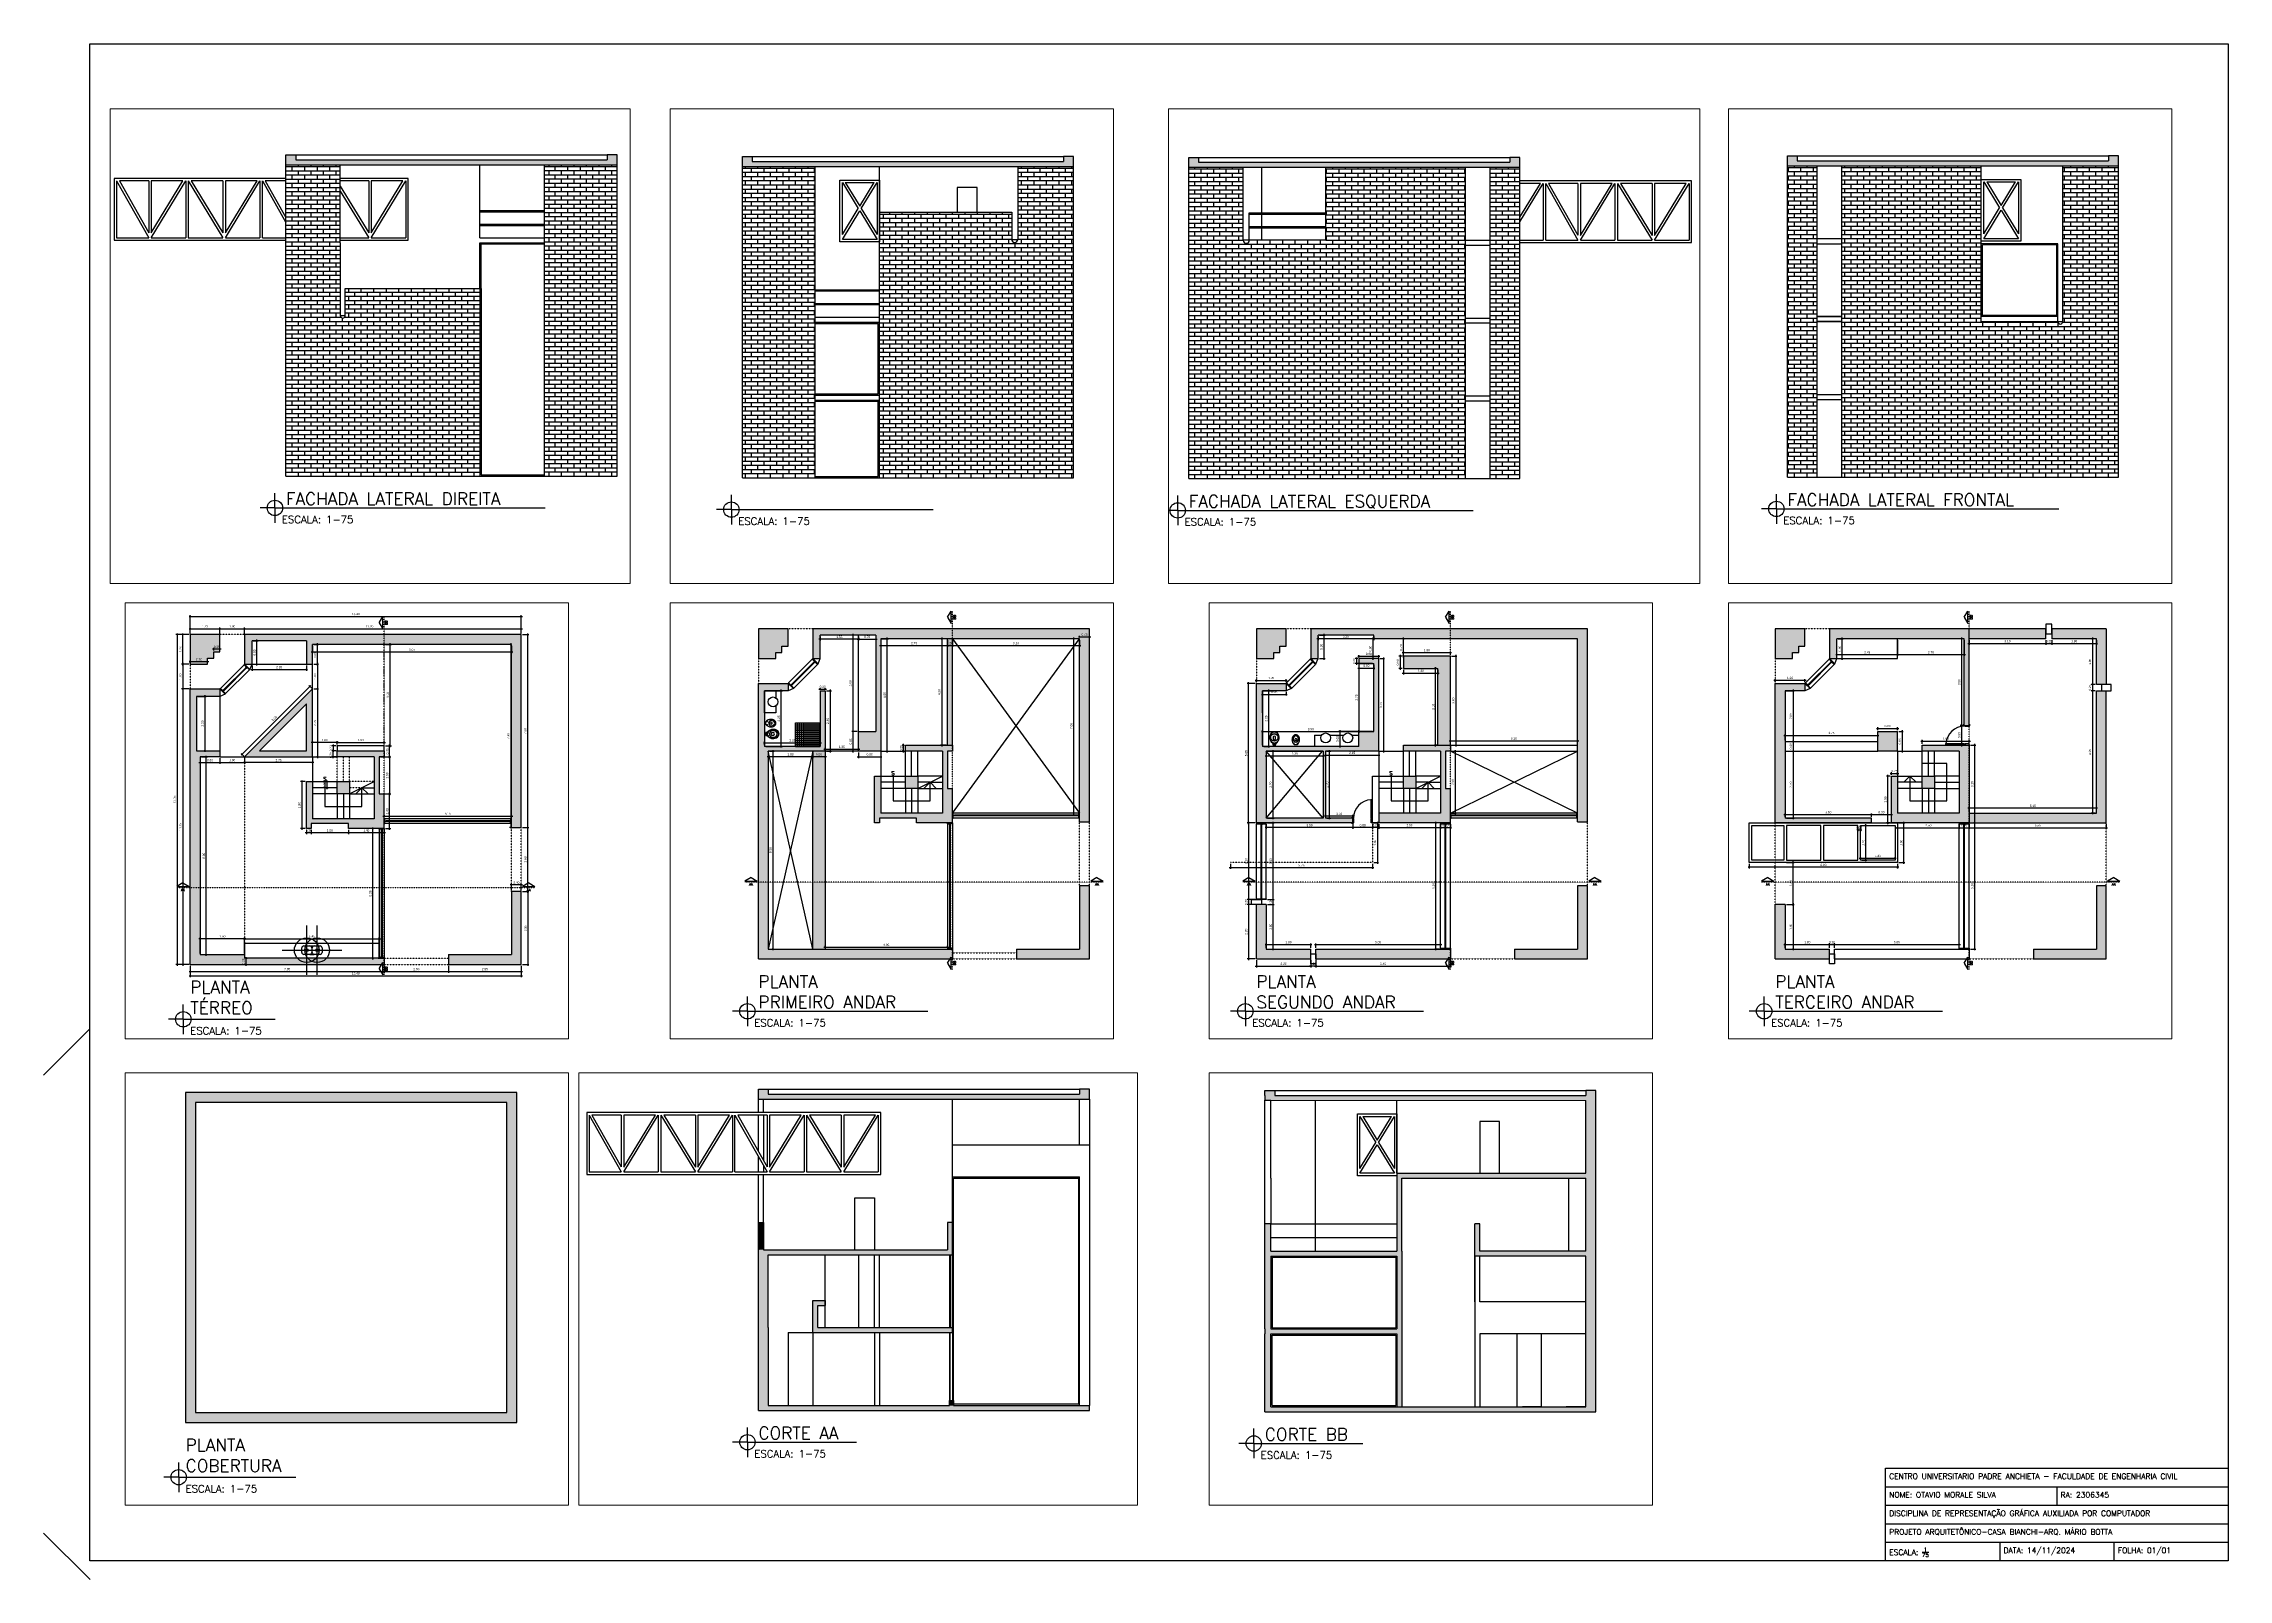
# Paper-space layout 'A0' of a CAD drawing. Header units: millimetres. Extents: x -25 to 1154, y -10 to 819.
# The model-space entities are those that its viewports show. They can reach past a viewport. Long polylines and large blocks are cut down to what shows.
import ezdxf

# ---------------------------------------------------------------- set-up
doc = ezdxf.new("R2010")
doc.units = ezdxf.units.MM
doc.header["$PDMODE"] = 34
doc.linetypes.add('ACAD_ISO03W100', pattern=[30, 12, -18])
doc.linetypes.add('CENTER', pattern=[2, 1.25, -0.25, 0.25, -0.25])
for name, color, linetype in [('ALVENARIA', 4, 'Continuous'), ('CAIXILHOS', 1, 'Continuous'), ('CORTE', 4, 'Continuous'), ('COTAS', 7, 'Continuous'), ('ESCADA', 1, 'Continuous'), ('FL CARIMBO', 7, 'Continuous'), ('FL MARGEM', 7, 'Continuous'), ('HACHURA', 253, 'Continuous'), ('LOUÇAS', 1, 'Continuous'), ('MOBILIÁRIO', 8, 'Continuous'), ('PROJEÇÃO', 8, 'Continuous'), ('SIMBOLOS', 7, 'Continuous'), ('TEXTOS', 2, 'Continuous')]:
    doc.layers.add(name, color=color, linetype=linetype)
doc.layers.add('VIEWPORT', color=203, linetype='Continuous', plot=False)
doc.styles.add('Simples padrao', font='simplex.shx', dxfattribs={"height": 0.025})
doc.styles.get("Standard").update_dxf_attribs({"font": 'arial.ttf'})
doc.styles.add('Texto', font='simplex.shx', dxfattribs={"height": 0.06})
doc.dimstyles.new('1-50', dxfattribs={"dimscale": 0.5, "dimtxt": 0.18, "dimasz": 0.1, "dimexe": 0.1, "dimexo": 0.1, "dimgap": 0.1, "dimtad": 1, "dimzin": 0, "dimdsep": 46, "dimtxsty": 'Standard', "dimblk": 'OBLIQUE', "dimcen": 0.1, "dimdle": 0.1, "dimclrd": 1, "dimclre": 1, "dimclrt": 256, "dimadec": 0, "dimazin": 0, "dimtfac": 1, "dimtmove": 0, "dimatfit": 3, "dimldrblk": 'ORIGIN2', "dimfxl": 1, "dimtolj": 1, "dimtzin": 0, "dimarcsym": 1})

# ---------------------------------------------------------------- blocks, each defined once
blk = doc.blocks.new('cd40')
at = {"linetype": 'Continuous'}
for p, q in [((-0.41, -0.36), (-0.41, -0.18)), ((-0.33, -0.1), (-0.09, -0.1)), ((-0.09, -0.44), (-0.33, -0.44)), ((-0.01, -0.18), (-0.01, -0.36)), ((0.01, -0.36), (0.01, -0.18)), ((0.09, -0.1), (0.33, -0.1)), ((0.33, -0.44), (0.09, -0.44)), ((0.41, -0.18), (0.41, -0.36))]:
    blk.add_line(p, q, dxfattribs=at)
at = {"linetype": 'Continuous', "ltscale": 0.05}
for p, q in [((-0.09, -0.1), (0.09, -0.1)), ((-0.09, -0.44), (0.09, -0.44))]:
    blk.add_line(p, q, dxfattribs=at)
at = {"linetype": 'Continuous'}
for centre, radius in [((-0.21, -0.27), 0.0571), ((-0.21, -0.27), 0.0445), ((0.21, -0.27), 0.0571), ((0.21, -0.27), 0.0445)]:
    blk.add_circle(centre, radius, dxfattribs=at)
for centre, start, end in [((-0.33, -0.18), 90, 180), ((-0.33, -0.36), 180, 270), ((-0.09, -0.18), 360, 90), ((-0.09, -0.36), 270, 0), ((0.09, -0.18), 90, 180), ((0.09, -0.36), 180, 270), ((0.33, -0.18), 0, 90), ((0.33, -0.36), 270, 0)]:
    blk.add_arc(centre, 0.08, start, end, dxfattribs=at)
blk = doc.blocks.new('_Oblique')
at = {"color": 0, "linetype": 'ByBlock', "lineweight": -2}
blk.add_line((-0.5, -0.5), (0.5, 0.5), dxfattribs=at)
blk = doc.blocks.new('*D7')
at = {"layer": 'COTAS', "color": 1, "lineweight": -2, "ltscale": 0.025, "transparency": 16777216}
for p, q in [((4.888, 18.838), (4.354, 18.838)), ((4.404, 18.888), (4.404, 5.438)), ((4.888, 5.488), (4.354, 5.488))]:
    blk.add_line(p, q, dxfattribs=at)
at = {"layer": 'COTAS', "color": 1, "lineweight": -2, "ltscale": 0.025, "transparency": 16777216, "xscale": 0.05, "yscale": 0.05, "zscale": 0.05}
for p, rotation in [((4.404, 18.838), 90), ((4.404, 5.488), 270)]:
    blk.add_blockref('_Oblique', p, dxfattribs=dict(at, rotation=rotation))
at = {"layer": 'COTAS', "ltscale": 0.025, "transparency": 16777216, "insert": (4.308, 12.163), "char_height": 0.09, "attachment_point": 5, "rotation": 90}
blk.add_mtext('\\A1;13.35', dxfattribs=at)
blk = doc.blocks.new('_Origin2')
at = {"color": 0, "linetype": 'ByBlock', "lineweight": -2}
blk.add_line((-0.5, 0), (-1, 0), dxfattribs=at)
for radius in [0.5, 0.25]:
    blk.add_circle((0, 0), radius, dxfattribs=at)
blk = doc.blocks.new('*D8')
at = {"layer": 'COTAS', "color": 1, "lineweight": -2, "ltscale": 0.025, "transparency": 16777216}
for p, q in [((4.888, 18.838), (4.582, 18.838)), ((4.632, 17.588), (4.632, 18.888)), ((4.888, 17.638), (4.582, 17.638))]:
    blk.add_line(p, q, dxfattribs=at)
at = {"layer": 'COTAS', "color": 1, "lineweight": -2, "ltscale": 0.025, "transparency": 16777216, "xscale": 0.05, "yscale": 0.05, "zscale": 0.05}
for p, rotation in [((4.632, 18.838), 90), ((4.632, 17.638), 270)]:
    blk.add_blockref('_Oblique', p, dxfattribs=dict(at, rotation=rotation))
at = {"layer": 'COTAS', "ltscale": 0.025, "transparency": 16777216, "insert": (4.536, 18.238), "char_height": 0.09, "attachment_point": 5, "rotation": 90}
blk.add_mtext('\\A1;1.20', dxfattribs=at)
blk = doc.blocks.new('*D9')
at = {"layer": 'COTAS', "color": 1, "lineweight": -2, "ltscale": 0.025, "transparency": 16777216}
for p, q in [((4.632, 17.688), (4.632, 16.588)), ((4.888, 17.638), (4.582, 17.638)), ((4.888, 16.638), (4.582, 16.638))]:
    blk.add_line(p, q, dxfattribs=at)
at = {"layer": 'COTAS', "color": 1, "lineweight": -2, "ltscale": 0.025, "transparency": 16777216, "xscale": 0.05, "yscale": 0.05, "zscale": 0.05}
for p, rotation in [((4.632, 17.638), 90), ((4.632, 16.638), 270)]:
    blk.add_blockref('_Oblique', p, dxfattribs=dict(at, rotation=rotation))
at = {"layer": 'COTAS', "ltscale": 0.025, "transparency": 16777216, "insert": (4.536, 17.138), "char_height": 0.09, "attachment_point": 5, "rotation": 90}
blk.add_mtext('\\A1;1.00', dxfattribs=at)
blk = doc.blocks.new('*D10')
at = {"layer": 'COTAS', "color": 1, "lineweight": -2, "ltscale": 0.025, "transparency": 16777216}
for p, q in [((4.888, 16.638), (4.582, 16.638)), ((4.632, 16.688), (4.632, 5.438)), ((4.888, 5.488), (4.582, 5.488))]:
    blk.add_line(p, q, dxfattribs=at)
at = {"layer": 'COTAS', "color": 1, "lineweight": -2, "ltscale": 0.025, "transparency": 16777216, "xscale": 0.05, "yscale": 0.05, "zscale": 0.05}
for p, rotation in [((4.632, 16.638), 90), ((4.632, 5.488), 270)]:
    blk.add_blockref('_Oblique', p, dxfattribs=dict(at, rotation=rotation))
at = {"layer": 'COTAS', "ltscale": 0.025, "transparency": 16777216, "insert": (4.536, 11.063), "char_height": 0.09, "attachment_point": 5, "rotation": 90}
blk.add_mtext('\\A1;11.15', dxfattribs=at)
blk = doc.blocks.new('*D11')
at = {"layer": 'COTAS', "color": 1, "lineweight": -2, "ltscale": 0.025, "transparency": 16777216}
for p, q in [((4.938, 5.438), (4.938, 4.975)), ((18.338, 5.438), (18.338, 4.975)), ((4.888, 5.025), (18.388, 5.025))]:
    blk.add_line(p, q, dxfattribs=at)
at = {"layer": 'COTAS', "color": 1, "lineweight": -2, "ltscale": 0.025, "transparency": 16777216, "xscale": 0.05, "yscale": 0.05, "zscale": 0.05, "rotation": 180}
blk.add_blockref('_Oblique', (4.938, 5.025), dxfattribs=at)
at = {"layer": 'COTAS', "color": 1, "lineweight": -2, "ltscale": 0.025, "transparency": 16777216, "xscale": 0.05, "yscale": 0.05, "zscale": 0.05}
blk.add_blockref('_Oblique', (18.338, 5.025), dxfattribs=at)
at = {"layer": 'COTAS', "ltscale": 0.025, "transparency": 16777216, "insert": (11.638, 5.121), "char_height": 0.09, "attachment_point": 5}
blk.add_mtext('\\A1;13.40', dxfattribs=at)
blk = doc.blocks.new('*D12')
at = {"layer": 'COTAS', "color": 1, "lineweight": -2, "ltscale": 0.025, "transparency": 16777216}
for p, q in [((4.938, 5.438), (4.938, 5.156)), ((12.788, 5.438), (12.788, 5.156)), ((4.888, 5.206), (12.838, 5.206))]:
    blk.add_line(p, q, dxfattribs=at)
at = {"layer": 'COTAS', "color": 1, "lineweight": -2, "ltscale": 0.025, "transparency": 16777216, "xscale": 0.05, "yscale": 0.05, "zscale": 0.05, "rotation": 180}
blk.add_blockref('_Oblique', (4.938, 5.206), dxfattribs=at)
at = {"layer": 'COTAS', "color": 1, "lineweight": -2, "ltscale": 0.025, "transparency": 16777216, "xscale": 0.05, "yscale": 0.05, "zscale": 0.05}
blk.add_blockref('_Oblique', (12.788, 5.206), dxfattribs=at)
at = {"layer": 'COTAS', "ltscale": 0.025, "transparency": 16777216, "insert": (8.863, 5.302), "char_height": 0.09, "attachment_point": 5}
blk.add_mtext('\\A1;7.85', dxfattribs=at)
blk = doc.blocks.new('*D13')
at = {"layer": 'COTAS', "color": 1, "lineweight": -2, "ltscale": 0.025, "transparency": 16777216}
for p, q in [((12.788, 5.438), (12.788, 5.156)), ((15.388, 5.438), (15.388, 5.156)), ((12.738, 5.206), (15.438, 5.206))]:
    blk.add_line(p, q, dxfattribs=at)
at = {"layer": 'COTAS', "color": 1, "lineweight": -2, "ltscale": 0.025, "transparency": 16777216, "xscale": 0.05, "yscale": 0.05, "zscale": 0.05, "rotation": 180}
blk.add_blockref('_Oblique', (12.788, 5.206), dxfattribs=at)
at = {"layer": 'COTAS', "color": 1, "lineweight": -2, "ltscale": 0.025, "transparency": 16777216, "xscale": 0.05, "yscale": 0.05, "zscale": 0.05}
blk.add_blockref('_Oblique', (15.388, 5.206), dxfattribs=at)
at = {"layer": 'COTAS', "ltscale": 0.025, "transparency": 16777216, "insert": (14.088, 5.302), "char_height": 0.09, "attachment_point": 5}
blk.add_mtext('\\A1;2.60', dxfattribs=at)
blk = doc.blocks.new('*D14')
at = {"layer": 'COTAS', "color": 1, "lineweight": -2, "ltscale": 0.025, "transparency": 16777216}
for p, q in [((15.388, 5.438), (15.388, 5.156)), ((18.338, 5.438), (18.338, 5.156)), ((15.338, 5.206), (18.388, 5.206))]:
    blk.add_line(p, q, dxfattribs=at)
at = {"layer": 'COTAS', "color": 1, "lineweight": -2, "ltscale": 0.025, "transparency": 16777216, "xscale": 0.05, "yscale": 0.05, "zscale": 0.05, "rotation": 180}
blk.add_blockref('_Oblique', (15.388, 5.206), dxfattribs=at)
at = {"layer": 'COTAS', "color": 1, "lineweight": -2, "ltscale": 0.025, "transparency": 16777216, "xscale": 0.05, "yscale": 0.05, "zscale": 0.05}
blk.add_blockref('_Oblique', (18.338, 5.206), dxfattribs=at)
at = {"layer": 'COTAS', "ltscale": 0.025, "transparency": 16777216, "insert": (16.863, 5.302), "char_height": 0.09, "attachment_point": 5}
blk.add_mtext('\\A1;2.95', dxfattribs=at)
blk = doc.blocks.new('*D15')
at = {"layer": 'COTAS', "color": 1, "lineweight": -2, "ltscale": 0.025, "transparency": 16777216}
for p, q in [((18.388, 8.438), (18.645, 8.438)), ((18.595, 8.488), (18.595, 5.438)), ((18.388, 5.488), (18.645, 5.488))]:
    blk.add_line(p, q, dxfattribs=at)
at = {"layer": 'COTAS', "color": 1, "lineweight": -2, "ltscale": 0.025, "transparency": 16777216, "xscale": 0.05, "yscale": 0.05, "zscale": 0.05}
for p, rotation in [((18.595, 8.438), 90), ((18.595, 5.488), 270)]:
    blk.add_blockref('_Oblique', p, dxfattribs=dict(at, rotation=rotation))
at = {"layer": 'COTAS', "ltscale": 0.025, "transparency": 16777216, "insert": (18.499, 6.963), "char_height": 0.09, "attachment_point": 5, "rotation": 90}
blk.add_mtext('\\A1;2.95', dxfattribs=at)
blk = doc.blocks.new('*D16')
at = {"layer": 'COTAS', "color": 1, "lineweight": -2, "ltscale": 0.025, "transparency": 16777216}
for p, q in [((18.388, 11.038), (18.645, 11.038)), ((18.595, 8.388), (18.595, 11.088)), ((18.388, 8.438), (18.645, 8.438))]:
    blk.add_line(p, q, dxfattribs=at)
at = {"layer": 'COTAS', "color": 1, "lineweight": -2, "ltscale": 0.025, "transparency": 16777216, "xscale": 0.05, "yscale": 0.05, "zscale": 0.05}
for p, rotation in [((18.595, 11.038), 90), ((18.595, 8.438), 270)]:
    blk.add_blockref('_Oblique', p, dxfattribs=dict(at, rotation=rotation))
at = {"layer": 'COTAS', "ltscale": 0.025, "transparency": 16777216, "insert": (18.499, 9.738), "char_height": 0.09, "attachment_point": 5, "rotation": 90}
blk.add_mtext('\\A1;2.60', dxfattribs=at)
blk = doc.blocks.new('*D17')
at = {"layer": 'COTAS', "color": 1, "lineweight": -2, "ltscale": 0.025, "transparency": 16777216}
for p, q in [((18.388, 18.838), (18.645, 18.838)), ((18.595, 10.988), (18.595, 18.888)), ((18.388, 11.038), (18.645, 11.038))]:
    blk.add_line(p, q, dxfattribs=at)
at = {"layer": 'COTAS', "color": 1, "lineweight": -2, "ltscale": 0.025, "transparency": 16777216, "xscale": 0.05, "yscale": 0.05, "zscale": 0.05}
for p, rotation in [((18.595, 18.838), 90), ((18.595, 11.038), 270)]:
    blk.add_blockref('_Oblique', p, dxfattribs=dict(at, rotation=rotation))
at = {"layer": 'COTAS', "ltscale": 0.025, "transparency": 16777216, "insert": (18.499, 14.938), "char_height": 0.09, "attachment_point": 5, "rotation": 90}
blk.add_mtext('\\A1;7.80', dxfattribs=at)
blk = doc.blocks.new('*D18')
at = {"layer": 'COTAS', "color": 1, "lineweight": -2, "ltscale": 0.025, "transparency": 16777216}
for p, q in [((18.388, 8.708), (17.888, 8.708)), ((17.938, 8.488), (17.938, 8.758)), ((18.338, 8.488), (18.338, 8.758))]:
    blk.add_line(p, q, dxfattribs=at)
at = {"layer": 'COTAS', "color": 1, "lineweight": -2, "ltscale": 0.025, "transparency": 16777216, "xscale": 0.05, "yscale": 0.05, "zscale": 0.05, "rotation": 180}
blk.add_blockref('_Oblique', (17.938, 8.708), dxfattribs=at)
at = {"layer": 'COTAS', "color": 1, "lineweight": -2, "ltscale": 0.025, "transparency": 16777216, "xscale": 0.05, "yscale": 0.05, "zscale": 0.05}
blk.add_blockref('_Oblique', (18.338, 8.708), dxfattribs=at)
at = {"layer": 'COTAS', "ltscale": 0.025, "transparency": 16777216, "insert": (18.138, 8.804), "char_height": 0.09, "attachment_point": 5}
blk.add_mtext('\\A1;0.40', dxfattribs=at)
blk = doc.blocks.new('*D19')
at = {"layer": 'COTAS', "color": 1, "lineweight": -2, "ltscale": 0.025, "transparency": 16777216}
for p, q in [((7.088, 6.532), (12.638, 6.532)), ((7.138, 5.938), (7.138, 6.582)), ((12.588, 5.938), (12.588, 6.582))]:
    blk.add_line(p, q, dxfattribs=at)
at = {"layer": 'COTAS', "color": 1, "lineweight": -2, "ltscale": 0.025, "transparency": 16777216, "xscale": 0.05, "yscale": 0.05, "zscale": 0.05, "rotation": 180}
blk.add_blockref('_Oblique', (7.138, 6.532), dxfattribs=at)
at = {"layer": 'COTAS', "color": 1, "lineweight": -2, "ltscale": 0.025, "transparency": 16777216, "xscale": 0.05, "yscale": 0.05, "zscale": 0.05}
blk.add_blockref('_Oblique', (12.588, 6.532), dxfattribs=at)
at = {"layer": 'COTAS', "ltscale": 0.025, "transparency": 16777216, "insert": (9.863, 6.628), "char_height": 0.09, "attachment_point": 5}
blk.add_mtext('\\A1;5.45', dxfattribs=at)
blk = doc.blocks.new('*D20')
at = {"layer": 'COTAS', "color": 1, "lineweight": -2, "ltscale": 0.025, "transparency": 16777216}
for p, q in [((7.188, 6.532), (5.288, 6.532)), ((5.338, 5.938), (5.338, 6.582)), ((7.138, 5.938), (7.138, 6.582))]:
    blk.add_line(p, q, dxfattribs=at)
at = {"layer": 'COTAS', "color": 1, "lineweight": -2, "ltscale": 0.025, "transparency": 16777216, "xscale": 0.05, "yscale": 0.05, "zscale": 0.05, "rotation": 180}
blk.add_blockref('_Oblique', (5.338, 6.532), dxfattribs=at)
at = {"layer": 'COTAS', "color": 1, "lineweight": -2, "ltscale": 0.025, "transparency": 16777216, "xscale": 0.05, "yscale": 0.05, "zscale": 0.05}
blk.add_blockref('_Oblique', (7.138, 6.532), dxfattribs=at)
at = {"layer": 'COTAS', "ltscale": 0.025, "transparency": 16777216, "insert": (6.238, 6.628), "char_height": 0.09, "attachment_point": 5}
blk.add_mtext('\\A1;1.80', dxfattribs=at)
blk = doc.blocks.new('*D21')
at = {"layer": 'COTAS', "color": 1, "lineweight": -2, "ltscale": 0.025, "transparency": 16777216}
for p, q in [((4.888, 19.074), (6.188, 19.074)), ((4.938, 18.888), (4.938, 19.124)), ((6.138, 18.888), (6.138, 19.124))]:
    blk.add_line(p, q, dxfattribs=at)
at = {"layer": 'COTAS', "color": 1, "lineweight": -2, "ltscale": 0.025, "transparency": 16777216, "xscale": 0.05, "yscale": 0.05, "zscale": 0.05, "rotation": 180}
blk.add_blockref('_Oblique', (4.938, 19.074), dxfattribs=at)
at = {"layer": 'COTAS', "color": 1, "lineweight": -2, "ltscale": 0.025, "transparency": 16777216, "xscale": 0.05, "yscale": 0.05, "zscale": 0.05}
blk.add_blockref('_Oblique', (6.138, 19.074), dxfattribs=at)
at = {"layer": 'COTAS', "ltscale": 0.025, "transparency": 16777216, "insert": (5.538, 19.17), "char_height": 0.09, "attachment_point": 5}
blk.add_mtext('\\A1;1.20', dxfattribs=at)
blk = doc.blocks.new('*D22')
at = {"layer": 'COTAS', "color": 1, "lineweight": -2, "ltscale": 0.025, "transparency": 16777216}
for p, q in [((6.088, 19.074), (7.188, 19.074)), ((6.138, 18.888), (6.138, 19.124)), ((7.138, 18.888), (7.138, 19.124))]:
    blk.add_line(p, q, dxfattribs=at)
at = {"layer": 'COTAS', "color": 1, "lineweight": -2, "ltscale": 0.025, "transparency": 16777216, "xscale": 0.05, "yscale": 0.05, "zscale": 0.05, "rotation": 180}
blk.add_blockref('_Oblique', (6.138, 19.074), dxfattribs=at)
at = {"layer": 'COTAS', "color": 1, "lineweight": -2, "ltscale": 0.025, "transparency": 16777216, "xscale": 0.05, "yscale": 0.05, "zscale": 0.05}
blk.add_blockref('_Oblique', (7.138, 19.074), dxfattribs=at)
at = {"layer": 'COTAS', "ltscale": 0.025, "transparency": 16777216, "insert": (6.638, 19.17), "char_height": 0.09, "attachment_point": 5}
blk.add_mtext('\\A1;1.00', dxfattribs=at)
blk = doc.blocks.new('*D23')
at = {"layer": 'COTAS', "color": 1, "lineweight": -2, "ltscale": 0.025, "transparency": 16777216}
for p, q in [((7.088, 19.074), (18.388, 19.074)), ((7.138, 18.888), (7.138, 19.124)), ((18.338, 18.888), (18.338, 19.124))]:
    blk.add_line(p, q, dxfattribs=at)
at = {"layer": 'COTAS', "color": 1, "lineweight": -2, "ltscale": 0.025, "transparency": 16777216, "xscale": 0.05, "yscale": 0.05, "zscale": 0.05, "rotation": 180}
blk.add_blockref('_Oblique', (7.138, 19.074), dxfattribs=at)
at = {"layer": 'COTAS', "color": 1, "lineweight": -2, "ltscale": 0.025, "transparency": 16777216, "xscale": 0.05, "yscale": 0.05, "zscale": 0.05}
blk.add_blockref('_Oblique', (18.338, 19.074), dxfattribs=at)
at = {"layer": 'COTAS', "ltscale": 0.025, "transparency": 16777216, "insert": (12.19, 19.17), "char_height": 0.09, "attachment_point": 5}
blk.add_mtext('\\A1;11.20', dxfattribs=at)
blk = doc.blocks.new('*D24')
at = {"layer": 'COTAS', "color": 1, "lineweight": -2, "ltscale": 0.025, "transparency": 16777216}
for p, q in [((12.838, 14.338), (13.054, 14.338)), ((13.004, 13.838), (13.004, 14.388)), ((12.838, 13.888), (13.054, 13.888))]:
    blk.add_line(p, q, dxfattribs=at)
at = {"layer": 'COTAS', "color": 1, "lineweight": -2, "ltscale": 0.025, "transparency": 16777216, "xscale": 0.05, "yscale": 0.05, "zscale": 0.05}
for p, rotation in [((13.004, 14.338), 90), ((13.004, 13.888), 270)]:
    blk.add_blockref('_Oblique', p, dxfattribs=dict(at, rotation=rotation))
at = {"layer": 'COTAS', "ltscale": 0.025, "transparency": 16777216, "insert": (12.908, 14.113), "char_height": 0.09, "attachment_point": 5, "rotation": 90}
blk.add_mtext('\\A1;0.45', dxfattribs=at)
blk = doc.blocks.new('*D25')
at = {"layer": 'COTAS', "color": 1, "lineweight": -2, "ltscale": 0.025, "transparency": 16777216}
for p, q in [((10.838, 14.476), (12.838, 14.476)), ((10.888, 14.388), (10.888, 14.526)), ((12.788, 14.388), (12.788, 14.526))]:
    blk.add_line(p, q, dxfattribs=at)
at = {"layer": 'COTAS', "color": 1, "lineweight": -2, "ltscale": 0.025, "transparency": 16777216, "xscale": 0.05, "yscale": 0.05, "zscale": 0.05, "rotation": 180}
blk.add_blockref('_Oblique', (10.888, 14.476), dxfattribs=at)
at = {"layer": 'COTAS', "color": 1, "lineweight": -2, "ltscale": 0.025, "transparency": 16777216, "xscale": 0.05, "yscale": 0.05, "zscale": 0.05}
blk.add_blockref('_Oblique', (12.788, 14.476), dxfattribs=at)
at = {"layer": 'COTAS', "ltscale": 0.025, "transparency": 16777216, "insert": (11.838, 14.572), "char_height": 0.09, "attachment_point": 5}
blk.add_mtext('\\A1;1.90', dxfattribs=at)
blk = doc.blocks.new('*D26')
at = {"layer": 'COTAS', "color": 1, "lineweight": -2, "ltscale": 0.025, "transparency": 16777216}
for p, q in [((10.938, 14.476), (9.838, 14.476)), ((9.888, 14.388), (9.888, 14.526)), ((10.888, 14.388), (10.888, 14.526))]:
    blk.add_line(p, q, dxfattribs=at)
at = {"layer": 'COTAS', "color": 1, "lineweight": -2, "ltscale": 0.025, "transparency": 16777216, "xscale": 0.05, "yscale": 0.05, "zscale": 0.05, "rotation": 180}
blk.add_blockref('_Oblique', (9.888, 14.476), dxfattribs=at)
at = {"layer": 'COTAS', "color": 1, "lineweight": -2, "ltscale": 0.025, "transparency": 16777216, "xscale": 0.05, "yscale": 0.05, "zscale": 0.05}
blk.add_blockref('_Oblique', (10.888, 14.476), dxfattribs=at)
at = {"layer": 'COTAS', "ltscale": 0.025, "transparency": 16777216, "insert": (10.388, 14.572), "char_height": 0.09, "attachment_point": 5}
blk.add_mtext('\\A1;1.00', dxfattribs=at)
blk = doc.blocks.new('*D27')
at = {"layer": 'COTAS', "color": 1, "lineweight": -2, "ltscale": 0.025, "transparency": 16777216}
for p, q in [((5.238, 16.338), (5.58, 16.338)), ((5.53, 16.388), (5.53, 14.088)), ((5.238, 14.138), (5.58, 14.138))]:
    blk.add_line(p, q, dxfattribs=at)
at = {"layer": 'COTAS', "color": 1, "lineweight": -2, "ltscale": 0.025, "transparency": 16777216, "xscale": 0.05, "yscale": 0.05, "zscale": 0.05}
for p, rotation in [((5.53, 16.338), 90), ((5.53, 14.138), 270)]:
    blk.add_blockref('_Oblique', p, dxfattribs=dict(at, rotation=rotation))
at = {"layer": 'COTAS', "ltscale": 0.025, "transparency": 16777216, "insert": (5.434, 15.238), "char_height": 0.09, "attachment_point": 5, "rotation": 90}
blk.add_mtext('\\A1;2.20', dxfattribs=at)
blk = doc.blocks.new('*D28')
at = {"layer": 'COTAS', "color": 1, "lineweight": -2, "ltscale": 0.025, "transparency": 16777216}
for p, q in [((9.938, 13.66), (7.088, 13.66)), ((7.138, 13.838), (7.138, 13.61)), ((9.888, 13.838), (9.888, 13.61))]:
    blk.add_line(p, q, dxfattribs=at)
at = {"layer": 'COTAS', "color": 1, "lineweight": -2, "ltscale": 0.025, "transparency": 16777216, "xscale": 0.05, "yscale": 0.05, "zscale": 0.05, "rotation": 180}
blk.add_blockref('_Oblique', (7.138, 13.66), dxfattribs=at)
at = {"layer": 'COTAS', "color": 1, "lineweight": -2, "ltscale": 0.025, "transparency": 16777216, "xscale": 0.05, "yscale": 0.05, "zscale": 0.05}
blk.add_blockref('_Oblique', (9.888, 13.66), dxfattribs=at)
at = {"layer": 'COTAS', "ltscale": 0.025, "transparency": 16777216, "insert": (8.513, 13.756), "char_height": 0.09, "attachment_point": 5}
blk.add_mtext('\\A1;2.75', dxfattribs=at)
blk = doc.blocks.new('*D29')
at = {"layer": 'COTAS', "color": 1, "lineweight": -2, "ltscale": 0.025, "transparency": 16777216}
for p, q in [((6.088, 13.66), (7.188, 13.66)), ((6.138, 13.838), (6.138, 13.61)), ((7.138, 13.838), (7.138, 13.61))]:
    blk.add_line(p, q, dxfattribs=at)
at = {"layer": 'COTAS', "color": 1, "lineweight": -2, "ltscale": 0.025, "transparency": 16777216, "xscale": 0.05, "yscale": 0.05, "zscale": 0.05, "rotation": 180}
blk.add_blockref('_Oblique', (6.138, 13.66), dxfattribs=at)
at = {"layer": 'COTAS', "color": 1, "lineweight": -2, "ltscale": 0.025, "transparency": 16777216, "xscale": 0.05, "yscale": 0.05, "zscale": 0.05}
blk.add_blockref('_Oblique', (7.138, 13.66), dxfattribs=at)
at = {"layer": 'COTAS', "ltscale": 0.025, "transparency": 16777216, "insert": (6.638, 13.756), "char_height": 0.09, "attachment_point": 5}
blk.add_mtext('\\A1;1.00', dxfattribs=at)
blk = doc.blocks.new('*D30')
at = {"layer": 'COTAS', "color": 1, "lineweight": -2, "ltscale": 0.025, "transparency": 16777216}
for p, q in [((5.288, 13.66), (6.188, 13.66)), ((5.338, 13.838), (5.338, 13.61)), ((6.138, 13.838), (6.138, 13.61))]:
    blk.add_line(p, q, dxfattribs=at)
at = {"layer": 'COTAS', "color": 1, "lineweight": -2, "ltscale": 0.025, "transparency": 16777216, "xscale": 0.05, "yscale": 0.05, "zscale": 0.05, "rotation": 180}
blk.add_blockref('_Oblique', (5.338, 13.66), dxfattribs=at)
at = {"layer": 'COTAS', "color": 1, "lineweight": -2, "ltscale": 0.025, "transparency": 16777216, "xscale": 0.05, "yscale": 0.05, "zscale": 0.05}
blk.add_blockref('_Oblique', (6.138, 13.66), dxfattribs=at)
at = {"layer": 'COTAS', "ltscale": 0.025, "transparency": 16777216, "insert": (5.738, 13.756), "char_height": 0.09, "attachment_point": 5}
blk.add_mtext('\\A1;0.80', dxfattribs=at)
blk = doc.blocks.new('*D31')
at = {"layer": 'COTAS', "color": 1, "lineweight": -2, "ltscale": 0.025, "transparency": 16777216}
for p, q in [((6.994, 13.961), (9.815, 16.782)), ((9.852, 16.674), (9.744, 16.782)), ((7.102, 13.924), (6.994, 14.032))]:
    blk.add_line(p, q, dxfattribs=at)
at = {"layer": 'COTAS', "color": 1, "lineweight": -2, "ltscale": 0.025, "transparency": 16777216, "xscale": 0.05, "yscale": 0.05, "zscale": 0.05}
for p, rotation in [((9.78, 16.746), 45.00000000000003), ((7.03, 13.996), 225.0000000000001)]:
    blk.add_blockref('_Oblique', p, dxfattribs=dict(at, rotation=rotation))
at = {"layer": 'COTAS', "ltscale": 0.025, "transparency": 16777216, "insert": (8.337, 15.439), "char_height": 0.09, "attachment_point": 5, "rotation": 45}
blk.add_mtext('\\A1;3.89', dxfattribs=at)
blk = doc.blocks.new('*D32')
at = {"layer": 'COTAS', "color": 1, "lineweight": -2, "ltscale": 0.025, "transparency": 16777216}
for p, q in [((7.388, 17.424), (9.688, 17.424)), ((7.438, 17.588), (7.438, 17.374)), ((9.638, 17.588), (9.638, 17.374))]:
    blk.add_line(p, q, dxfattribs=at)
at = {"layer": 'COTAS', "color": 1, "lineweight": -2, "ltscale": 0.025, "transparency": 16777216, "xscale": 0.05, "yscale": 0.05, "zscale": 0.05, "rotation": 180}
blk.add_blockref('_Oblique', (7.438, 17.424), dxfattribs=at)
at = {"layer": 'COTAS', "color": 1, "lineweight": -2, "ltscale": 0.025, "transparency": 16777216, "xscale": 0.05, "yscale": 0.05, "zscale": 0.05}
blk.add_blockref('_Oblique', (9.638, 17.424), dxfattribs=at)
at = {"layer": 'COTAS', "ltscale": 0.025, "transparency": 16777216, "insert": (8.538, 17.52), "char_height": 0.09, "attachment_point": 5}
blk.add_mtext('\\A1;2.20', dxfattribs=at)
blk = doc.blocks.new('*D33')
at = {"layer": 'COTAS', "color": 1, "lineweight": -2, "ltscale": 0.025, "transparency": 16777216}
for p, q in [((10.084, 17.688), (10.084, 16.588)), ((9.938, 17.638), (10.134, 17.638)), ((9.938, 16.638), (10.134, 16.638))]:
    blk.add_line(p, q, dxfattribs=at)
at = {"layer": 'COTAS', "color": 1, "lineweight": -2, "ltscale": 0.025, "transparency": 16777216, "xscale": 0.05, "yscale": 0.05, "zscale": 0.05}
for p, rotation in [((10.084, 17.638), 90), ((10.084, 16.638), 270)]:
    blk.add_blockref('_Oblique', p, dxfattribs=dict(at, rotation=rotation))
at = {"layer": 'COTAS', "ltscale": 0.025, "transparency": 16777216, "insert": (9.988, 17.138), "char_height": 0.09, "attachment_point": 5, "rotation": 90}
blk.add_mtext('\\A1;1.00', dxfattribs=at)
blk = doc.blocks.new('*D34')
at = {"layer": 'COTAS', "color": 1, "lineweight": -2, "ltscale": 0.025, "transparency": 16777216}
for p, q in [((17.988, 18.133), (9.838, 18.133)), ((9.888, 18.388), (9.888, 18.083)), ((17.938, 18.388), (17.938, 18.083))]:
    blk.add_line(p, q, dxfattribs=at)
at = {"layer": 'COTAS', "color": 1, "lineweight": -2, "ltscale": 0.025, "transparency": 16777216, "xscale": 0.05, "yscale": 0.05, "zscale": 0.05, "rotation": 180}
blk.add_blockref('_Oblique', (9.888, 18.133), dxfattribs=at)
at = {"layer": 'COTAS', "color": 1, "lineweight": -2, "ltscale": 0.025, "transparency": 16777216, "xscale": 0.05, "yscale": 0.05, "zscale": 0.05}
blk.add_blockref('_Oblique', (17.938, 18.133), dxfattribs=at)
at = {"layer": 'COTAS', "ltscale": 0.025, "transparency": 16777216, "insert": (13.913, 18.229), "char_height": 0.09, "attachment_point": 5}
blk.add_mtext('\\A1;8.05', dxfattribs=at)
blk = doc.blocks.new('*D35')
at = {"layer": 'COTAS', "color": 1, "lineweight": -2, "ltscale": 0.025, "transparency": 16777216}
for p, q in [((17.888, 18.438), (17.858, 18.438)), ((17.908, 18.488), (17.908, 10.988)), ((17.888, 11.038), (17.858, 11.038))]:
    blk.add_line(p, q, dxfattribs=at)
at = {"layer": 'COTAS', "color": 1, "lineweight": -2, "ltscale": 0.025, "transparency": 16777216, "xscale": 0.05, "yscale": 0.05, "zscale": 0.05}
for p, rotation in [((17.908, 18.438), 90), ((17.908, 11.038), 270)]:
    blk.add_blockref('_Oblique', p, dxfattribs=dict(at, rotation=rotation))
at = {"layer": 'COTAS', "ltscale": 0.025, "transparency": 16777216, "insert": (17.812, 14.738), "char_height": 0.09, "attachment_point": 5, "rotation": 90}
blk.add_mtext('\\A1;7.40', dxfattribs=at)
blk = doc.blocks.new('*D36')
at = {"layer": 'COTAS', "color": 1, "lineweight": -2, "ltscale": 0.025, "transparency": 16777216}
for p, q in [((12.738, 11.496), (17.988, 11.496)), ((12.788, 11.438), (12.788, 11.546)), ((17.938, 11.438), (17.938, 11.546))]:
    blk.add_line(p, q, dxfattribs=at)
at = {"layer": 'COTAS', "color": 1, "lineweight": -2, "ltscale": 0.025, "transparency": 16777216, "xscale": 0.05, "yscale": 0.05, "zscale": 0.05, "rotation": 180}
blk.add_blockref('_Oblique', (12.788, 11.496), dxfattribs=at)
at = {"layer": 'COTAS', "color": 1, "lineweight": -2, "ltscale": 0.025, "transparency": 16777216, "xscale": 0.05, "yscale": 0.05, "zscale": 0.05}
blk.add_blockref('_Oblique', (17.938, 11.496), dxfattribs=at)
at = {"layer": 'COTAS', "ltscale": 0.025, "transparency": 16777216, "insert": (15.363, 11.592), "char_height": 0.09, "attachment_point": 5}
blk.add_mtext('\\A1;5.15', dxfattribs=at)
blk = doc.blocks.new('*D37')
at = {"layer": 'COTAS', "color": 1, "lineweight": -2, "ltscale": 0.025, "transparency": 16777216}
for p, q in [((12.638, 13.888), (13.054, 13.888)), ((13.004, 13.938), (13.004, 12.338)), ((12.638, 12.388), (13.054, 12.388))]:
    blk.add_line(p, q, dxfattribs=at)
at = {"layer": 'COTAS', "color": 1, "lineweight": -2, "ltscale": 0.025, "transparency": 16777216, "xscale": 0.05, "yscale": 0.05, "zscale": 0.05}
for p, rotation in [((13.004, 13.888), 90), ((13.004, 12.388), 270)]:
    blk.add_blockref('_Oblique', p, dxfattribs=dict(at, rotation=rotation))
at = {"layer": 'COTAS', "ltscale": 0.025, "transparency": 16777216, "insert": (12.908, 13.138), "char_height": 0.09, "attachment_point": 5, "rotation": 90}
blk.add_mtext('\\A1;1.50', dxfattribs=at)
blk = doc.blocks.new('*D38')
at = {"layer": 'COTAS', "color": 1, "lineweight": -2, "ltscale": 0.025, "transparency": 16777216}
for p, q in [((12.838, 12.388), (13.054, 12.388)), ((13.004, 10.938), (13.004, 12.438)), ((12.838, 10.988), (13.054, 10.988))]:
    blk.add_line(p, q, dxfattribs=at)
at = {"layer": 'COTAS', "color": 1, "lineweight": -2, "ltscale": 0.025, "transparency": 16777216, "xscale": 0.05, "yscale": 0.05, "zscale": 0.05}
for p, rotation in [((13.004, 12.388), 90), ((13.004, 10.988), 270)]:
    blk.add_blockref('_Oblique', p, dxfattribs=dict(at, rotation=rotation))
at = {"layer": 'COTAS', "ltscale": 0.025, "transparency": 16777216, "insert": (12.908, 11.688), "char_height": 0.09, "attachment_point": 5, "rotation": 90}
blk.add_mtext('\\A1;1.40', dxfattribs=at)
blk = doc.blocks.new('*D39')
at = {"layer": 'COTAS', "color": 1, "lineweight": -2, "ltscale": 0.025, "transparency": 16777216}
for p, q in [((12.838, 10.816), (11.288, 10.816)), ((11.338, 10.938), (11.338, 10.766)), ((12.788, 10.938), (12.788, 10.766))]:
    blk.add_line(p, q, dxfattribs=at)
at = {"layer": 'COTAS', "color": 1, "lineweight": -2, "ltscale": 0.025, "transparency": 16777216, "xscale": 0.05, "yscale": 0.05, "zscale": 0.05, "rotation": 180}
blk.add_blockref('_Oblique', (11.338, 10.816), dxfattribs=at)
at = {"layer": 'COTAS', "color": 1, "lineweight": -2, "ltscale": 0.025, "transparency": 16777216, "xscale": 0.05, "yscale": 0.05, "zscale": 0.05}
blk.add_blockref('_Oblique', (12.788, 10.816), dxfattribs=at)
at = {"layer": 'COTAS', "ltscale": 0.025, "transparency": 16777216, "insert": (12.063, 10.911), "char_height": 0.09, "attachment_point": 5}
blk.add_mtext('\\A1;1.45', dxfattribs=at)
blk = doc.blocks.new('*D40')
at = {"layer": 'COTAS', "color": 1, "lineweight": -2, "ltscale": 0.025, "transparency": 16777216}
for p, q in [((11.388, 10.816), (9.788, 10.816)), ((9.838, 10.938), (9.838, 10.766)), ((11.338, 10.938), (11.338, 10.766))]:
    blk.add_line(p, q, dxfattribs=at)
at = {"layer": 'COTAS', "color": 1, "lineweight": -2, "ltscale": 0.025, "transparency": 16777216, "xscale": 0.05, "yscale": 0.05, "zscale": 0.05, "rotation": 180}
blk.add_blockref('_Oblique', (9.838, 10.816), dxfattribs=at)
at = {"layer": 'COTAS', "color": 1, "lineweight": -2, "ltscale": 0.025, "transparency": 16777216, "xscale": 0.05, "yscale": 0.05, "zscale": 0.05}
blk.add_blockref('_Oblique', (11.338, 10.816), dxfattribs=at)
at = {"layer": 'COTAS', "ltscale": 0.025, "transparency": 16777216, "insert": (10.588, 10.911), "char_height": 0.09, "attachment_point": 5}
blk.add_mtext('\\A1;1.50', dxfattribs=at)
blk = doc.blocks.new('*D41')
at = {"layer": 'COTAS', "color": 1, "lineweight": -2, "ltscale": 0.025, "transparency": 16777216}
for p, q in [((9.888, 10.816), (9.588, 10.816)), ((9.638, 10.938), (9.638, 10.766)), ((9.838, 10.938), (9.838, 10.766))]:
    blk.add_line(p, q, dxfattribs=at)
at = {"layer": 'COTAS', "color": 1, "lineweight": -2, "ltscale": 0.025, "transparency": 16777216, "xscale": 0.05, "yscale": 0.05, "zscale": 0.05, "rotation": 180}
blk.add_blockref('_Oblique', (9.638, 10.816), dxfattribs=at)
at = {"layer": 'COTAS', "color": 1, "lineweight": -2, "ltscale": 0.025, "transparency": 16777216, "xscale": 0.05, "yscale": 0.05, "zscale": 0.05}
blk.add_blockref('_Oblique', (9.838, 10.816), dxfattribs=at)
at = {"layer": 'COTAS', "ltscale": 0.025, "transparency": 16777216, "insert": (9.738, 10.911), "char_height": 0.09, "attachment_point": 5}
blk.add_mtext('\\A1;0.20', dxfattribs=at)
blk = doc.blocks.new('*D42')
at = {"layer": 'COTAS', "color": 1, "lineweight": -2, "ltscale": 0.025, "transparency": 16777216}
for p, q in [((9.588, 12.888), (9.402, 12.888)), ((9.452, 12.938), (9.452, 10.938)), ((9.588, 10.988), (9.402, 10.988))]:
    blk.add_line(p, q, dxfattribs=at)
at = {"layer": 'COTAS', "color": 1, "lineweight": -2, "ltscale": 0.025, "transparency": 16777216, "xscale": 0.05, "yscale": 0.05, "zscale": 0.05}
for p, rotation in [((9.452, 12.888), 90), ((9.452, 10.988), 270)]:
    blk.add_blockref('_Oblique', p, dxfattribs=dict(at, rotation=rotation))
at = {"layer": 'COTAS', "ltscale": 0.025, "transparency": 16777216, "insert": (9.356, 11.938), "char_height": 0.09, "attachment_point": 5, "rotation": 90}
blk.add_mtext('\\A1;1.90', dxfattribs=at)
blk = doc.blocks.new('*D43')
at = {"layer": 'COTAS', "color": 1, "lineweight": -2, "ltscale": 0.025, "transparency": 16777216}
for p, q in [((10.438, 12.888), (10.52, 12.888)), ((10.438, 12.638), (10.52, 12.638)), ((10.47, 12.938), (10.47, 12.588))]:
    blk.add_line(p, q, dxfattribs=at)
at = {"layer": 'COTAS', "color": 1, "lineweight": -2, "ltscale": 0.025, "transparency": 16777216, "xscale": 0.05, "yscale": 0.05, "zscale": 0.05}
for p, rotation in [((10.47, 12.888), 90), ((10.47, 12.638), 270)]:
    blk.add_blockref('_Oblique', p, dxfattribs=dict(at, rotation=rotation))
at = {"layer": 'COTAS', "ltscale": 0.025, "transparency": 16777216, "insert": (10.374, 12.763), "char_height": 0.09, "attachment_point": 5, "rotation": 90}
blk.add_mtext('\\A1;0.25', dxfattribs=at)
blk = doc.blocks.new('*D44')
at = {"layer": 'COTAS', "color": 1, "lineweight": -2, "ltscale": 0.025, "transparency": 16777216}
for p, q in [((10.838, 14.338), (10.669, 14.338)), ((10.719, 14.388), (10.719, 14.088)), ((10.838, 14.138), (10.669, 14.138))]:
    blk.add_line(p, q, dxfattribs=at)
at = {"layer": 'COTAS', "color": 1, "lineweight": -2, "ltscale": 0.025, "transparency": 16777216, "xscale": 0.05, "yscale": 0.05, "zscale": 0.05}
for p, rotation in [((10.719, 14.338), 90), ((10.719, 14.138), 270)]:
    blk.add_blockref('_Oblique', p, dxfattribs=dict(at, rotation=rotation))
at = {"layer": 'COTAS', "ltscale": 0.025, "transparency": 16777216, "insert": (10.623, 14.238), "char_height": 0.09, "attachment_point": 5, "rotation": 90}
blk.add_mtext('\\A1;0.20', dxfattribs=at)
blk = doc.blocks.new('*D45')
at = {"layer": 'COTAS', "color": 1, "lineweight": -2, "ltscale": 0.025, "transparency": 16777216}
for p, q in [((9.938, 18.438), (10.134, 18.438)), ((10.084, 17.588), (10.084, 18.488)), ((9.938, 17.638), (10.134, 17.638))]:
    blk.add_line(p, q, dxfattribs=at)
at = {"layer": 'COTAS', "color": 1, "lineweight": -2, "ltscale": 0.025, "transparency": 16777216, "xscale": 0.05, "yscale": 0.05, "zscale": 0.05}
for p, rotation in [((10.084, 18.438), 90), ((10.084, 17.638), 270)]:
    blk.add_blockref('_Oblique', p, dxfattribs=dict(at, rotation=rotation))
at = {"layer": 'COTAS', "ltscale": 0.025, "transparency": 16777216, "insert": (9.988, 18.038), "char_height": 0.09, "attachment_point": 5, "rotation": 90}
blk.add_mtext('\\A1;0.80', dxfattribs=at)
blk = doc.blocks.new('*D46')
at = {"layer": 'COTAS', "color": 1, "lineweight": -2, "ltscale": 0.025, "transparency": 16777216}
for p, q in [((9.938, 16.638), (10.134, 16.638)), ((10.084, 16.688), (10.084, 13.838)), ((9.938, 13.888), (10.134, 13.888))]:
    blk.add_line(p, q, dxfattribs=at)
at = {"layer": 'COTAS', "color": 1, "lineweight": -2, "ltscale": 0.025, "transparency": 16777216, "xscale": 0.05, "yscale": 0.05, "zscale": 0.05}
for p, rotation in [((10.084, 16.638), 90), ((10.084, 13.888), 270)]:
    blk.add_blockref('_Oblique', p, dxfattribs=dict(at, rotation=rotation))
at = {"layer": 'COTAS', "ltscale": 0.025, "transparency": 16777216, "insert": (9.988, 15.263), "char_height": 0.09, "attachment_point": 5, "rotation": 90}
blk.add_mtext('\\A1;2.75', dxfattribs=at)
blk = doc.blocks.new('*D47')
at = {"layer": 'COTAS', "color": 1, "lineweight": -2, "ltscale": 0.025, "transparency": 16777216}
for p, q in [((5.388, 13.888), (5.63, 13.888)), ((5.58, 5.838), (5.58, 13.938)), ((5.388, 5.888), (5.63, 5.888))]:
    blk.add_line(p, q, dxfattribs=at)
at = {"layer": 'COTAS', "color": 1, "lineweight": -2, "ltscale": 0.025, "transparency": 16777216, "xscale": 0.05, "yscale": 0.05, "zscale": 0.05}
for p, rotation in [((5.58, 13.888), 90), ((5.58, 5.888), 270)]:
    blk.add_blockref('_Oblique', p, dxfattribs=dict(at, rotation=rotation))
at = {"layer": 'COTAS', "ltscale": 0.025, "transparency": 16777216, "insert": (5.485, 9.888), "char_height": 0.09, "attachment_point": 5, "rotation": 90}
blk.add_mtext('\\A1;8.00', dxfattribs=at)
blk = doc.blocks.new('*D48')
at = {"layer": 'COTAS', "color": 1, "lineweight": -2, "ltscale": 0.025, "transparency": 16777216}
for p, q in [((7.488, 18.588), (7.685, 18.588)), ((7.635, 17.588), (7.635, 18.638)), ((7.488, 17.638), (7.685, 17.638))]:
    blk.add_line(p, q, dxfattribs=at)
at = {"layer": 'COTAS', "color": 1, "lineweight": -2, "ltscale": 0.025, "transparency": 16777216, "xscale": 0.05, "yscale": 0.05, "zscale": 0.05}
for p, rotation in [((7.635, 18.588), 90), ((7.635, 17.638), 270)]:
    blk.add_blockref('_Oblique', p, dxfattribs=dict(at, rotation=rotation))
at = {"layer": 'COTAS', "ltscale": 0.025, "transparency": 16777216, "insert": (7.539, 18.113), "char_height": 0.09, "attachment_point": 5, "rotation": 90}
blk.add_mtext('\\A1;0.95', dxfattribs=at)
blk = doc.blocks.new('*D49')
at = {"layer": 'COTAS', "color": 1, "lineweight": -2, "ltscale": 0.025, "transparency": 16777216}
for p, q in [((6.188, 18.248), (5.838, 18.248)), ((5.888, 18.188), (5.888, 18.298)), ((6.138, 18.188), (6.138, 18.298))]:
    blk.add_line(p, q, dxfattribs=at)
at = {"layer": 'COTAS', "color": 1, "lineweight": -2, "ltscale": 0.025, "transparency": 16777216, "xscale": 0.05, "yscale": 0.05, "zscale": 0.05, "rotation": 180}
blk.add_blockref('_Oblique', (5.888, 18.248), dxfattribs=at)
at = {"layer": 'COTAS', "color": 1, "lineweight": -2, "ltscale": 0.025, "transparency": 16777216, "xscale": 0.05, "yscale": 0.05, "zscale": 0.05}
blk.add_blockref('_Oblique', (6.138, 18.248), dxfattribs=at)
at = {"layer": 'COTAS', "ltscale": 0.025, "transparency": 16777216, "insert": (6.013, 18.344), "char_height": 0.09, "attachment_point": 5}
blk.add_mtext('\\A1;0.25', dxfattribs=at)
blk = doc.blocks.new('*D50')
at = {"layer": 'COTAS', "color": 1, "lineweight": -2, "ltscale": 0.025, "transparency": 16777216}
for p, q in [((5.688, 17.736), (4.888, 17.736)), ((4.938, 17.688), (4.938, 17.786)), ((5.638, 17.688), (5.638, 17.786))]:
    blk.add_line(p, q, dxfattribs=at)
at = {"layer": 'COTAS', "color": 1, "lineweight": -2, "ltscale": 0.025, "transparency": 16777216, "xscale": 0.05, "yscale": 0.05, "zscale": 0.05, "rotation": 180}
blk.add_blockref('_Oblique', (4.938, 17.736), dxfattribs=at)
at = {"layer": 'COTAS', "color": 1, "lineweight": -2, "ltscale": 0.025, "transparency": 16777216, "xscale": 0.05, "yscale": 0.05, "zscale": 0.05}
blk.add_blockref('_Oblique', (5.638, 17.736), dxfattribs=at)
at = {"layer": 'COTAS', "ltscale": 0.025, "transparency": 16777216, "insert": (5.288, 17.832), "char_height": 0.09, "attachment_point": 5}
blk.add_mtext('\\A1;0.70', dxfattribs=at)
blk = doc.blocks.new('*D51')
at = {"layer": 'COTAS', "color": 1, "lineweight": -2, "ltscale": 0.025, "transparency": 16777216}
for p, q in [((7.188, 5.738), (7.242, 5.738)), ((7.188, 5.488), (7.242, 5.488)), ((7.192, 5.788), (7.192, 5.438))]:
    blk.add_line(p, q, dxfattribs=at)
at = {"layer": 'COTAS', "color": 1, "lineweight": -2, "ltscale": 0.025, "transparency": 16777216, "xscale": 0.05, "yscale": 0.05, "zscale": 0.05}
for p, rotation in [((7.192, 5.738), 90), ((7.192, 5.488), 270)]:
    blk.add_blockref('_Oblique', p, dxfattribs=dict(at, rotation=rotation))
at = {"layer": 'COTAS', "ltscale": 0.025, "transparency": 16777216, "insert": (7.096, 5.613), "char_height": 0.09, "attachment_point": 5, "rotation": 90}
blk.add_mtext('\\A1;0.25', dxfattribs=at)
blk = doc.blocks.new('*D52')
at = {"layer": 'COTAS', "color": 1, "lineweight": -2, "ltscale": 0.025, "transparency": 16777216}
for p, q in [((12.538, 10.988), (12.277, 10.988)), ((12.327, 5.688), (12.327, 11.038)), ((12.538, 5.738), (12.277, 5.738))]:
    blk.add_line(p, q, dxfattribs=at)
at = {"layer": 'COTAS', "color": 1, "lineweight": -2, "ltscale": 0.025, "transparency": 16777216, "xscale": 0.05, "yscale": 0.05, "zscale": 0.05}
for p, rotation in [((12.327, 10.988), 90), ((12.327, 5.738), 270)]:
    blk.add_blockref('_Oblique', p, dxfattribs=dict(at, rotation=rotation))
at = {"layer": 'COTAS', "ltscale": 0.025, "transparency": 16777216, "insert": (12.231, 8.363), "char_height": 0.09, "attachment_point": 5, "rotation": 90}
blk.add_mtext('\\A1;5.25', dxfattribs=at)
blk = doc.blocks.new('*D53')
at = {"color": 1, "lineweight": -2, "ltscale": 0.025, "transparency": 16777216}
for p, q in [((28.659, 18.588), (28.434, 18.588)), ((28.484, 18.638), (28.484, 14.638)), ((28.659, 14.688), (28.434, 14.688))]:
    blk.add_line(p, q, dxfattribs=at)
at = {"color": 1, "lineweight": -2, "ltscale": 0.025, "transparency": 16777216, "xscale": 0.05, "yscale": 0.05, "zscale": 0.05}
for p, rotation in [((28.484, 18.588), 90), ((28.484, 14.688), 270)]:
    blk.add_blockref('_Oblique', p, dxfattribs=dict(at, rotation=rotation))
at = {"ltscale": 0.025, "transparency": 16777216, "insert": (28.388, 16.638), "char_height": 0.09, "attachment_point": 5, "rotation": 90}
blk.add_mtext('\\A1;3.90', dxfattribs=at)
blk = doc.blocks.new('*D54')
at = {"color": 1, "lineweight": -2, "ltscale": 0.025, "transparency": 16777216}
for p, q in [((28.659, 18.424), (29.459, 18.424)), ((28.709, 18.538), (28.709, 18.374)), ((29.409, 18.538), (29.409, 18.374))]:
    blk.add_line(p, q, dxfattribs=at)
at = {"color": 1, "lineweight": -2, "ltscale": 0.025, "transparency": 16777216, "xscale": 0.05, "yscale": 0.05, "zscale": 0.05, "rotation": 180}
blk.add_blockref('_Oblique', (28.709, 18.424), dxfattribs=at)
at = {"color": 1, "lineweight": -2, "ltscale": 0.025, "transparency": 16777216, "xscale": 0.05, "yscale": 0.05, "zscale": 0.05}
blk.add_blockref('_Oblique', (29.409, 18.424), dxfattribs=at)
at = {"ltscale": 0.025, "transparency": 16777216, "insert": (29.059, 18.52), "char_height": 0.09, "attachment_point": 5}
blk.add_mtext('\\A1;0.70', dxfattribs=at)
blk = doc.blocks.new('*D55')
at = {"color": 1, "lineweight": -2, "ltscale": 0.025, "transparency": 16777216}
for p, q in [((28.759, 18.424), (27.109, 18.424)), ((27.159, 18.538), (27.159, 18.374)), ((28.709, 18.538), (28.709, 18.374))]:
    blk.add_line(p, q, dxfattribs=at)
at = {"color": 1, "lineweight": -2, "ltscale": 0.025, "transparency": 16777216, "xscale": 0.05, "yscale": 0.05, "zscale": 0.05, "rotation": 180}
blk.add_blockref('_Oblique', (27.159, 18.424), dxfattribs=at)
at = {"color": 1, "lineweight": -2, "ltscale": 0.025, "transparency": 16777216, "xscale": 0.05, "yscale": 0.05, "zscale": 0.05}
blk.add_blockref('_Oblique', (28.709, 18.424), dxfattribs=at)
at = {"ltscale": 0.025, "transparency": 16777216, "insert": (27.934, 18.52), "char_height": 0.09, "attachment_point": 5}
blk.add_mtext('\\A1;1.55', dxfattribs=at)
blk = doc.blocks.new('*D56')
at = {"color": 1, "lineweight": -2, "ltscale": 0.025, "transparency": 16777216}
for p, q in [((28.659, 14.688), (28.434, 14.688)), ((28.484, 14.738), (28.484, 13.838)), ((28.659, 13.888), (28.434, 13.888))]:
    blk.add_line(p, q, dxfattribs=at)
at = {"color": 1, "lineweight": -2, "ltscale": 0.025, "transparency": 16777216, "xscale": 0.05, "yscale": 0.05, "zscale": 0.05}
for p, rotation in [((28.484, 14.688), 90), ((28.484, 13.888), 270)]:
    blk.add_blockref('_Oblique', p, dxfattribs=dict(at, rotation=rotation))
at = {"ltscale": 0.025, "transparency": 16777216, "insert": (28.388, 14.288), "char_height": 0.09, "attachment_point": 5, "rotation": 90}
blk.add_mtext('\\A1;0.80', dxfattribs=at)
blk = doc.blocks.new('*D57')
at = {"color": 1, "lineweight": -2, "ltscale": 0.025, "transparency": 16777216}
for p, q in [((27.309, 13.972), (28.759, 13.972)), ((27.359, 13.938), (27.359, 14.022)), ((28.709, 13.938), (28.709, 14.022))]:
    blk.add_line(p, q, dxfattribs=at)
at = {"color": 1, "lineweight": -2, "ltscale": 0.025, "transparency": 16777216, "xscale": 0.05, "yscale": 0.05, "zscale": 0.05, "rotation": 180}
blk.add_blockref('_Oblique', (27.359, 13.972), dxfattribs=at)
at = {"color": 1, "lineweight": -2, "ltscale": 0.025, "transparency": 16777216, "xscale": 0.05, "yscale": 0.05, "zscale": 0.05}
blk.add_blockref('_Oblique', (28.709, 13.972), dxfattribs=at)
at = {"ltscale": 0.025, "transparency": 16777216, "insert": (28.034, 14.068), "char_height": 0.09, "attachment_point": 5}
blk.add_mtext('\\A1;1.35', dxfattribs=at)
blk = doc.blocks.new('*D58')
at = {"color": 1, "lineweight": -2, "ltscale": 0.025, "transparency": 16777216}
for p, q in [((27.409, 16.338), (27.613, 16.338)), ((27.563, 16.388), (27.563, 13.838)), ((27.409, 13.888), (27.613, 13.888))]:
    blk.add_line(p, q, dxfattribs=at)
at = {"color": 1, "lineweight": -2, "ltscale": 0.025, "transparency": 16777216, "xscale": 0.05, "yscale": 0.05, "zscale": 0.05}
for p, rotation in [((27.563, 16.338), 90), ((27.563, 13.888), 270)]:
    blk.add_blockref('_Oblique', p, dxfattribs=dict(at, rotation=rotation))
at = {"ltscale": 0.025, "transparency": 16777216, "insert": (27.467, 15.113), "char_height": 0.09, "attachment_point": 5, "rotation": 90}
blk.add_mtext('\\A1;2.45', dxfattribs=at)
blk = doc.blocks.new('*D59')
at = {"color": 1, "lineweight": -2, "ltscale": 0.025, "transparency": 16777216}
for p, q in [((27.109, 16.398), (27.409, 16.398)), ((27.159, 16.388), (27.159, 16.448)), ((27.359, 16.388), (27.359, 16.448))]:
    blk.add_line(p, q, dxfattribs=at)
at = {"color": 1, "lineweight": -2, "ltscale": 0.025, "transparency": 16777216, "xscale": 0.05, "yscale": 0.05, "zscale": 0.05, "rotation": 180}
blk.add_blockref('_Oblique', (27.159, 16.398), dxfattribs=at)
at = {"color": 1, "lineweight": -2, "ltscale": 0.025, "transparency": 16777216, "xscale": 0.05, "yscale": 0.05, "zscale": 0.05}
blk.add_blockref('_Oblique', (27.359, 16.398), dxfattribs=at)
at = {"ltscale": 0.025, "transparency": 16777216, "insert": (27.259, 16.494), "char_height": 0.09, "attachment_point": 5}
blk.add_mtext('\\A1;0.20', dxfattribs=at)
blk = doc.blocks.new('*D60')
at = {"color": 1, "lineweight": -2, "ltscale": 0.025, "transparency": 16777216}
for p, q in [((32.259, 18.438), (32.026, 18.438)), ((32.076, 18.488), (32.076, 14.088)), ((32.259, 14.138), (32.026, 14.138))]:
    blk.add_line(p, q, dxfattribs=at)
at = {"color": 1, "lineweight": -2, "ltscale": 0.025, "transparency": 16777216, "xscale": 0.05, "yscale": 0.05, "zscale": 0.05}
for p, rotation in [((32.076, 18.438), 90), ((32.076, 14.138), 270)]:
    blk.add_blockref('_Oblique', p, dxfattribs=dict(at, rotation=rotation))
at = {"ltscale": 0.025, "transparency": 16777216, "insert": (31.98, 16.288), "char_height": 0.09, "attachment_point": 5, "rotation": 90}
blk.add_mtext('\\A1;4.30', dxfattribs=at)
blk = doc.blocks.new('*D61')
at = {"color": 1, "lineweight": -2, "ltscale": 0.025, "transparency": 16777216}
for p, q in [((29.559, 18.17), (32.359, 18.17)), ((29.609, 18.388), (29.609, 18.12)), ((32.309, 18.388), (32.309, 18.12))]:
    blk.add_line(p, q, dxfattribs=at)
at = {"color": 1, "lineweight": -2, "ltscale": 0.025, "transparency": 16777216, "xscale": 0.05, "yscale": 0.05, "zscale": 0.05, "rotation": 180}
blk.add_blockref('_Oblique', (29.609, 18.17), dxfattribs=at)
at = {"color": 1, "lineweight": -2, "ltscale": 0.025, "transparency": 16777216, "xscale": 0.05, "yscale": 0.05, "zscale": 0.05}
blk.add_blockref('_Oblique', (32.309, 18.17), dxfattribs=at)
at = {"ltscale": 0.025, "transparency": 16777216, "insert": (30.959, 18.266), "char_height": 0.09, "attachment_point": 5}
blk.add_mtext('\\A1;2.70', dxfattribs=at)
blk = doc.blocks.new('*D62')
at = {"color": 1, "lineweight": -2, "ltscale": 0.025, "transparency": 16777216}
for p, q in [((32.459, 18.17), (37.709, 18.17)), ((32.509, 18.388), (32.509, 18.12)), ((37.659, 18.388), (37.659, 18.12))]:
    blk.add_line(p, q, dxfattribs=at)
at = {"color": 1, "lineweight": -2, "ltscale": 0.025, "transparency": 16777216, "xscale": 0.05, "yscale": 0.05, "zscale": 0.05, "rotation": 180}
blk.add_blockref('_Oblique', (32.509, 18.17), dxfattribs=at)
at = {"color": 1, "lineweight": -2, "ltscale": 0.025, "transparency": 16777216, "xscale": 0.05, "yscale": 0.05, "zscale": 0.05}
blk.add_blockref('_Oblique', (37.659, 18.17), dxfattribs=at)
at = {"ltscale": 0.025, "transparency": 16777216, "insert": (35.084, 18.266), "char_height": 0.09, "attachment_point": 5}
blk.add_mtext('\\A1;5.15', dxfattribs=at)
blk = doc.blocks.new('*D63')
at = {"color": 1, "lineweight": -2, "ltscale": 0.025, "transparency": 16777216}
for p, q in [((32.259, 18.17), (32.559, 18.17)), ((32.309, 18.388), (32.309, 18.12)), ((32.509, 18.388), (32.509, 18.12))]:
    blk.add_line(p, q, dxfattribs=at)
at = {"color": 1, "lineweight": -2, "ltscale": 0.025, "transparency": 16777216, "xscale": 0.05, "yscale": 0.05, "zscale": 0.05, "rotation": 180}
blk.add_blockref('_Oblique', (32.309, 18.17), dxfattribs=at)
at = {"color": 1, "lineweight": -2, "ltscale": 0.025, "transparency": 16777216, "xscale": 0.05, "yscale": 0.05, "zscale": 0.05}
blk.add_blockref('_Oblique', (32.509, 18.17), dxfattribs=at)
at = {"ltscale": 0.025, "transparency": 16777216, "insert": (32.409, 18.266), "char_height": 0.09, "attachment_point": 5}
blk.add_mtext('\\A1;0.20', dxfattribs=at)
blk = doc.blocks.new('*D64')
at = {"color": 1, "lineweight": -2, "ltscale": 0.025, "transparency": 16777216}
for p, q in [((28.659, 13.665), (29.659, 13.665)), ((28.709, 13.838), (28.709, 13.615)), ((29.609, 13.838), (29.609, 13.615))]:
    blk.add_line(p, q, dxfattribs=at)
at = {"color": 1, "lineweight": -2, "ltscale": 0.025, "transparency": 16777216, "xscale": 0.05, "yscale": 0.05, "zscale": 0.05, "rotation": 180}
blk.add_blockref('_Oblique', (28.709, 13.665), dxfattribs=at)
at = {"color": 1, "lineweight": -2, "ltscale": 0.025, "transparency": 16777216, "xscale": 0.05, "yscale": 0.05, "zscale": 0.05}
blk.add_blockref('_Oblique', (29.609, 13.665), dxfattribs=at)
at = {"ltscale": 0.025, "transparency": 16777216, "insert": (29.159, 13.761), "char_height": 0.09, "attachment_point": 5}
blk.add_mtext('\\A1;0.90', dxfattribs=at)
blk = doc.blocks.new('*D65')
at = {"color": 1, "lineweight": -2, "ltscale": 0.025, "transparency": 16777216}
for p, q in [((27.409, 13.665), (26.809, 13.665)), ((26.859, 13.838), (26.859, 13.615)), ((27.359, 13.838), (27.359, 13.615))]:
    blk.add_line(p, q, dxfattribs=at)
at = {"color": 1, "lineweight": -2, "ltscale": 0.025, "transparency": 16777216, "xscale": 0.05, "yscale": 0.05, "zscale": 0.05, "rotation": 180}
blk.add_blockref('_Oblique', (26.859, 13.665), dxfattribs=at)
at = {"color": 1, "lineweight": -2, "ltscale": 0.025, "transparency": 16777216, "xscale": 0.05, "yscale": 0.05, "zscale": 0.05}
blk.add_blockref('_Oblique', (27.359, 13.665), dxfattribs=at)
at = {"ltscale": 0.025, "transparency": 16777216, "insert": (27.109, 13.761), "char_height": 0.09, "attachment_point": 5}
blk.add_mtext('\\A1;0.50', dxfattribs=at)
blk = doc.blocks.new('*D66')
at = {"color": 1, "lineweight": -2, "ltscale": 0.025, "transparency": 16777216}
for p, q in [((26.909, 13.665), (25.009, 13.665)), ((25.059, 13.838), (25.059, 13.615)), ((26.859, 13.838), (26.859, 13.615))]:
    blk.add_line(p, q, dxfattribs=at)
at = {"color": 1, "lineweight": -2, "ltscale": 0.025, "transparency": 16777216, "xscale": 0.05, "yscale": 0.05, "zscale": 0.05, "rotation": 180}
blk.add_blockref('_Oblique', (25.059, 13.665), dxfattribs=at)
at = {"color": 1, "lineweight": -2, "ltscale": 0.025, "transparency": 16777216, "xscale": 0.05, "yscale": 0.05, "zscale": 0.05}
blk.add_blockref('_Oblique', (26.859, 13.665), dxfattribs=at)
at = {"ltscale": 0.025, "transparency": 16777216, "insert": (25.959, 13.761), "char_height": 0.09, "attachment_point": 5}
blk.add_mtext('\\A1;1.80', dxfattribs=at)
blk = doc.blocks.new('*D67')
at = {"color": 1, "lineweight": -2, "ltscale": 0.025, "transparency": 16777216}
for p, q in [((25.109, 13.888), (25.291, 13.888)), ((25.241, 13.938), (25.241, 5.838)), ((25.109, 5.888), (25.291, 5.888))]:
    blk.add_line(p, q, dxfattribs=at)
at = {"color": 1, "lineweight": -2, "ltscale": 0.025, "transparency": 16777216, "xscale": 0.05, "yscale": 0.05, "zscale": 0.05}
for p, rotation in [((25.241, 13.888), 90), ((25.241, 5.888), 270)]:
    blk.add_blockref('_Oblique', p, dxfattribs=dict(at, rotation=rotation))
at = {"ltscale": 0.025, "transparency": 16777216, "insert": (25.145, 9.888), "char_height": 0.09, "attachment_point": 5, "rotation": 90}
blk.add_mtext('\\A1;8.00', dxfattribs=at)
blk = doc.blocks.new('*D68')
at = {"color": 1, "lineweight": -2, "ltscale": 0.025, "transparency": 16777216}
for p, q in [((24.859, 14.232), (27.209, 14.232)), ((24.909, 14.138), (24.909, 14.282)), ((27.159, 14.138), (27.159, 14.282))]:
    blk.add_line(p, q, dxfattribs=at)
at = {"color": 1, "lineweight": -2, "ltscale": 0.025, "transparency": 16777216, "xscale": 0.05, "yscale": 0.05, "zscale": 0.05, "rotation": 180}
blk.add_blockref('_Oblique', (24.909, 14.232), dxfattribs=at)
at = {"color": 1, "lineweight": -2, "ltscale": 0.025, "transparency": 16777216, "xscale": 0.05, "yscale": 0.05, "zscale": 0.05}
blk.add_blockref('_Oblique', (27.159, 14.232), dxfattribs=at)
at = {"ltscale": 0.025, "transparency": 16777216, "insert": (26.034, 14.328), "char_height": 0.09, "attachment_point": 5}
blk.add_mtext('\\A1;2.25', dxfattribs=at)
blk = doc.blocks.new('*D69')
at = {"color": 1, "lineweight": -2, "ltscale": 0.025, "transparency": 16777216}
for p, q in [((24.959, 16.338), (25.634, 16.338)), ((25.584, 14.038), (25.584, 16.388)), ((24.959, 14.088), (25.634, 14.088))]:
    blk.add_line(p, q, dxfattribs=at)
at = {"color": 1, "lineweight": -2, "ltscale": 0.025, "transparency": 16777216, "xscale": 0.05, "yscale": 0.05, "zscale": 0.05}
for p, rotation in [((25.584, 16.338), 90), ((25.584, 14.088), 270)]:
    blk.add_blockref('_Oblique', p, dxfattribs=dict(at, rotation=rotation))
at = {"ltscale": 0.025, "transparency": 16777216, "insert": (25.488, 15.213), "char_height": 0.09, "attachment_point": 5, "rotation": 90}
blk.add_mtext('\\A1;2.25', dxfattribs=at)
blk = doc.blocks.new('*D70')
at = {"color": 1, "lineweight": -2, "ltscale": 0.025, "transparency": 16777216}
for p, q in [((29.659, 18.438), (29.918, 18.438)), ((29.868, 13.838), (29.868, 18.488)), ((29.659, 13.888), (29.918, 13.888))]:
    blk.add_line(p, q, dxfattribs=at)
at = {"color": 1, "lineweight": -2, "ltscale": 0.025, "transparency": 16777216, "xscale": 0.05, "yscale": 0.05, "zscale": 0.05}
for p, rotation in [((29.868, 18.438), 90), ((29.868, 13.888), 270)]:
    blk.add_blockref('_Oblique', p, dxfattribs=dict(at, rotation=rotation))
at = {"ltscale": 0.025, "transparency": 16777216, "insert": (29.772, 16.163), "char_height": 0.09, "attachment_point": 5, "rotation": 90}
blk.add_mtext('\\A1;4.55', dxfattribs=at)
blk = doc.blocks.new('*D71')
at = {"color": 1, "lineweight": -2, "ltscale": 0.025, "transparency": 16777216}
for p, q in [((30.532, 13.838), (30.532, 14.188)), ((30.559, 14.138), (30.482, 14.138)), ((30.559, 13.888), (30.482, 13.888))]:
    blk.add_line(p, q, dxfattribs=at)
at = {"color": 1, "lineweight": -2, "ltscale": 0.025, "transparency": 16777216, "xscale": 0.05, "yscale": 0.05, "zscale": 0.05}
for p, rotation in [((30.532, 14.138), 90), ((30.532, 13.888), 270)]:
    blk.add_blockref('_Oblique', p, dxfattribs=dict(at, rotation=rotation))
at = {"ltscale": 0.025, "transparency": 16777216, "insert": (30.436, 14.013), "char_height": 0.09, "attachment_point": 5, "rotation": 90}
blk.add_mtext('\\A1;0.25', dxfattribs=at)
blk = doc.blocks.new('*D72')
at = {"color": 1, "lineweight": -2, "ltscale": 0.025, "transparency": 16777216}
for p, q in [((10.719, 13.838), (10.719, 14.188)), ((10.838, 14.138), (10.669, 14.138)), ((10.838, 13.888), (10.669, 13.888))]:
    blk.add_line(p, q, dxfattribs=at)
at = {"color": 1, "lineweight": -2, "ltscale": 0.025, "transparency": 16777216, "xscale": 0.05, "yscale": 0.05, "zscale": 0.05}
for p, rotation in [((10.719, 14.138), 90), ((10.719, 13.888), 270)]:
    blk.add_blockref('_Oblique', p, dxfattribs=dict(at, rotation=rotation))
at = {"ltscale": 0.025, "transparency": 16777216, "insert": (10.623, 13.963), "char_height": 0.09, "attachment_point": 5, "rotation": 90}
blk.add_mtext('\\A1;0.25', dxfattribs=at)
blk = doc.blocks.new('*D73')
at = {"color": 1, "lineweight": -2, "ltscale": 0.025, "transparency": 16777216}
for p, q in [((37.609, 18.438), (37.365, 18.438)), ((37.415, 18.488), (37.415, 11.338)), ((37.609, 11.388), (37.365, 11.388))]:
    blk.add_line(p, q, dxfattribs=at)
at = {"color": 1, "lineweight": -2, "ltscale": 0.025, "transparency": 16777216, "xscale": 0.05, "yscale": 0.05, "zscale": 0.05}
for p, rotation in [((37.415, 18.438), 90), ((37.415, 11.388), 270)]:
    blk.add_blockref('_Oblique', p, dxfattribs=dict(at, rotation=rotation))
at = {"ltscale": 0.025, "transparency": 16777216, "insert": (37.319, 14.913), "char_height": 0.09, "attachment_point": 5, "rotation": 90}
blk.add_mtext('\\A1;7.05', dxfattribs=at)
blk = doc.blocks.new('*D74')
at = {"color": 1, "lineweight": -2, "ltscale": 0.025, "transparency": 16777216}
for p, q in [((37.609, 18.514), (38.109, 18.514)), ((37.659, 18.488), (37.659, 18.564)), ((38.059, 18.488), (38.059, 18.564))]:
    blk.add_line(p, q, dxfattribs=at)
at = {"color": 1, "lineweight": -2, "ltscale": 0.025, "transparency": 16777216, "xscale": 0.05, "yscale": 0.05, "zscale": 0.05, "rotation": 180}
blk.add_blockref('_Oblique', (37.659, 18.514), dxfattribs=at)
at = {"color": 1, "lineweight": -2, "ltscale": 0.025, "transparency": 16777216, "xscale": 0.05, "yscale": 0.05, "zscale": 0.05}
blk.add_blockref('_Oblique', (38.059, 18.514), dxfattribs=at)
at = {"ltscale": 0.025, "transparency": 16777216, "insert": (37.859, 18.61), "char_height": 0.09, "attachment_point": 5}
blk.add_mtext('\\A1;0.40', dxfattribs=at)
blk = doc.blocks.new('*D75')
at = {"color": 1, "lineweight": -2, "ltscale": 0.025, "transparency": 16777216}
for p, q in [((27.309, 5.961), (32.359, 5.961)), ((27.359, 5.938), (27.359, 6.011)), ((32.309, 5.938), (32.309, 6.011))]:
    blk.add_line(p, q, dxfattribs=at)
at = {"color": 1, "lineweight": -2, "ltscale": 0.025, "transparency": 16777216, "xscale": 0.05, "yscale": 0.05, "zscale": 0.05, "rotation": 180}
blk.add_blockref('_Oblique', (27.359, 5.961), dxfattribs=at)
at = {"color": 1, "lineweight": -2, "ltscale": 0.025, "transparency": 16777216, "xscale": 0.05, "yscale": 0.05, "zscale": 0.05}
blk.add_blockref('_Oblique', (32.309, 5.961), dxfattribs=at)
at = {"ltscale": 0.025, "transparency": 16777216, "insert": (29.834, 6.057), "char_height": 0.09, "attachment_point": 5}
blk.add_mtext('\\A1;4.95', dxfattribs=at)
blk = doc.blocks.new('*D76')
at = {"color": 1, "lineweight": -2, "ltscale": 0.025, "transparency": 16777216}
for p, q in [((49.081, 18.438), (49.042, 18.438)), ((49.092, 18.488), (49.092, 17.588)), ((49.081, 17.638), (49.042, 17.638))]:
    blk.add_line(p, q, dxfattribs=at)
at = {"color": 1, "lineweight": -2, "ltscale": 0.025, "transparency": 16777216, "xscale": 0.05, "yscale": 0.05, "zscale": 0.05}
for p, rotation in [((49.092, 18.438), 90), ((49.092, 17.638), 270)]:
    blk.add_blockref('_Oblique', p, dxfattribs=dict(at, rotation=rotation))
at = {"ltscale": 0.025, "transparency": 16777216, "insert": (48.996, 18.038), "char_height": 0.09, "attachment_point": 5, "rotation": 90}
blk.add_mtext('\\A1;0.80', dxfattribs=at)
blk = doc.blocks.new('*D77')
at = {"color": 1, "lineweight": -2, "ltscale": 0.025, "transparency": 16777216}
for p, q in [((49.181, 18.438), (46.831, 18.438)), ((46.881, 18.538), (46.881, 18.388)), ((49.131, 18.538), (49.131, 18.388))]:
    blk.add_line(p, q, dxfattribs=at)
at = {"color": 1, "lineweight": -2, "ltscale": 0.025, "transparency": 16777216, "xscale": 0.05, "yscale": 0.05, "zscale": 0.05, "rotation": 180}
blk.add_blockref('_Oblique', (46.881, 18.438), dxfattribs=at)
at = {"color": 1, "lineweight": -2, "ltscale": 0.025, "transparency": 16777216, "xscale": 0.05, "yscale": 0.05, "zscale": 0.05}
blk.add_blockref('_Oblique', (49.131, 18.438), dxfattribs=at)
at = {"ltscale": 0.025, "transparency": 16777216, "insert": (48.006, 18.534), "char_height": 0.09, "attachment_point": 5}
blk.add_mtext('\\A1;2.25', dxfattribs=at)
blk = doc.blocks.new('*D78')
at = {"color": 1, "lineweight": -2, "ltscale": 0.025, "transparency": 16777216}
for p, q in [((46.931, 18.588), (47.161, 18.588)), ((47.111, 18.638), (47.111, 17.588)), ((46.931, 17.638), (47.161, 17.638))]:
    blk.add_line(p, q, dxfattribs=at)
at = {"color": 1, "lineweight": -2, "ltscale": 0.025, "transparency": 16777216, "xscale": 0.05, "yscale": 0.05, "zscale": 0.05}
for p, rotation in [((47.111, 18.588), 90), ((47.111, 17.638), 270)]:
    blk.add_blockref('_Oblique', p, dxfattribs=dict(at, rotation=rotation))
at = {"ltscale": 0.025, "transparency": 16777216, "insert": (47.015, 18.113), "char_height": 0.09, "attachment_point": 5, "rotation": 90}
blk.add_mtext('\\A1;0.95', dxfattribs=at)
blk = doc.blocks.new('*D79')
at = {"color": 1, "lineweight": -2, "ltscale": 0.025, "transparency": 16777216}
for p, q in [((48.43, 17.688), (48.43, 17.388)), ((48.481, 17.638), (48.38, 17.638)), ((48.481, 17.438), (48.38, 17.438))]:
    blk.add_line(p, q, dxfattribs=at)
at = {"color": 1, "lineweight": -2, "ltscale": 0.025, "transparency": 16777216, "xscale": 0.05, "yscale": 0.05, "zscale": 0.05}
for p, rotation in [((48.43, 17.638), 90), ((48.43, 17.438), 270)]:
    blk.add_blockref('_Oblique', p, dxfattribs=dict(at, rotation=rotation))
at = {"ltscale": 0.025, "transparency": 16777216, "insert": (48.334, 17.538), "char_height": 0.09, "attachment_point": 5, "rotation": 90}
blk.add_mtext('\\A1;0.20', dxfattribs=at)
blk = doc.blocks.new('*D80')
at = {"color": 1, "lineweight": -2, "ltscale": 0.025, "transparency": 16777216}
for p, q in [((48.481, 17.731), (49.381, 17.731)), ((48.531, 17.688), (48.531, 17.781)), ((49.331, 17.688), (49.331, 17.781))]:
    blk.add_line(p, q, dxfattribs=at)
at = {"color": 1, "lineweight": -2, "ltscale": 0.025, "transparency": 16777216, "xscale": 0.05, "yscale": 0.05, "zscale": 0.05, "rotation": 180}
blk.add_blockref('_Oblique', (48.531, 17.731), dxfattribs=at)
at = {"color": 1, "lineweight": -2, "ltscale": 0.025, "transparency": 16777216, "xscale": 0.05, "yscale": 0.05, "zscale": 0.05}
blk.add_blockref('_Oblique', (49.331, 17.731), dxfattribs=at)
at = {"ltscale": 0.025, "transparency": 16777216, "insert": (48.931, 17.827), "char_height": 0.09, "attachment_point": 5}
blk.add_mtext('\\A1;0.80', dxfattribs=at)
blk = doc.blocks.new('*D81')
at = {"color": 1, "lineweight": -2, "ltscale": 0.025, "transparency": 16777216}
for p, q in [((48.481, 17.252), (49.181, 17.252)), ((48.531, 17.388), (48.531, 17.202)), ((49.131, 17.388), (49.131, 17.202))]:
    blk.add_line(p, q, dxfattribs=at)
at = {"color": 1, "lineweight": -2, "ltscale": 0.025, "transparency": 16777216, "xscale": 0.05, "yscale": 0.05, "zscale": 0.05, "rotation": 180}
blk.add_blockref('_Oblique', (48.531, 17.252), dxfattribs=at)
at = {"color": 1, "lineweight": -2, "ltscale": 0.025, "transparency": 16777216, "xscale": 0.05, "yscale": 0.05, "zscale": 0.05}
blk.add_blockref('_Oblique', (49.131, 17.252), dxfattribs=at)
at = {"ltscale": 0.025, "transparency": 16777216, "insert": (48.831, 17.348), "char_height": 0.09, "attachment_point": 5}
blk.add_mtext('\\A1;0.60', dxfattribs=at)
blk = doc.blocks.new('*D82')
at = {"color": 1, "lineweight": -2, "ltscale": 0.025, "transparency": 16777216}
for p, q in [((49.081, 17.438), (48.481, 17.438)), ((48.531, 17.488), (48.531, 14.638)), ((49.081, 14.688), (48.481, 14.688))]:
    blk.add_line(p, q, dxfattribs=at)
at = {"color": 1, "lineweight": -2, "ltscale": 0.025, "transparency": 16777216, "xscale": 0.05, "yscale": 0.05, "zscale": 0.05}
for p, rotation in [((48.531, 17.438), 90), ((48.531, 14.688), 270)]:
    blk.add_blockref('_Oblique', p, dxfattribs=dict(at, rotation=rotation))
at = {"ltscale": 0.025, "transparency": 16777216, "insert": (48.435, 16.063), "char_height": 0.09, "attachment_point": 5, "rotation": 90}
blk.add_mtext('\\A1;2.75', dxfattribs=at)
blk = doc.blocks.new('*D83')
at = {"color": 1, "lineweight": -2, "ltscale": 0.025, "transparency": 16777216}
for p, q in [((48.481, 14.688), (47.71, 14.688)), ((47.76, 14.738), (47.76, 14.038)), ((48.481, 14.088), (47.71, 14.088))]:
    blk.add_line(p, q, dxfattribs=at)
at = {"color": 1, "lineweight": -2, "ltscale": 0.025, "transparency": 16777216, "xscale": 0.05, "yscale": 0.05, "zscale": 0.05}
for p, rotation in [((47.76, 14.688), 90), ((47.76, 14.088), 270)]:
    blk.add_blockref('_Oblique', p, dxfattribs=dict(at, rotation=rotation))
at = {"ltscale": 0.025, "transparency": 16777216, "insert": (47.664, 14.388), "char_height": 0.09, "attachment_point": 5, "rotation": 90}
blk.add_mtext('\\A1;0.60', dxfattribs=at)
blk = doc.blocks.new('*D84')
at = {"color": 1, "lineweight": -2, "ltscale": 0.025, "transparency": 16777216}
for p, q in [((44.581, 14.688), (48.581, 14.688)), ((44.631, 14.138), (44.631, 14.738)), ((48.531, 14.138), (48.531, 14.738))]:
    blk.add_line(p, q, dxfattribs=at)
at = {"color": 1, "lineweight": -2, "ltscale": 0.025, "transparency": 16777216, "xscale": 0.05, "yscale": 0.05, "zscale": 0.05, "rotation": 180}
blk.add_blockref('_Oblique', (44.631, 14.688), dxfattribs=at)
at = {"color": 1, "lineweight": -2, "ltscale": 0.025, "transparency": 16777216, "xscale": 0.05, "yscale": 0.05, "zscale": 0.05}
blk.add_blockref('_Oblique', (48.531, 14.688), dxfattribs=at)
at = {"ltscale": 0.025, "transparency": 16777216, "insert": (46.581, 14.784), "char_height": 0.09, "attachment_point": 5}
blk.add_mtext('\\A1;3.90', dxfattribs=at)
blk = doc.blocks.new('*D85')
at = {"color": 1, "lineweight": -2, "ltscale": 0.025, "transparency": 16777216}
for p, q in [((44.681, 16.338), (44.924, 16.338)), ((44.874, 16.388), (44.874, 14.038)), ((44.681, 14.088), (44.924, 14.088))]:
    blk.add_line(p, q, dxfattribs=at)
at = {"color": 1, "lineweight": -2, "ltscale": 0.025, "transparency": 16777216, "xscale": 0.05, "yscale": 0.05, "zscale": 0.05}
for p, rotation in [((44.874, 16.338), 90), ((44.874, 14.088), 270)]:
    blk.add_blockref('_Oblique', p, dxfattribs=dict(at, rotation=rotation))
at = {"ltscale": 0.025, "transparency": 16777216, "insert": (44.778, 15.213), "char_height": 0.09, "attachment_point": 5, "rotation": 90}
blk.add_mtext('\\A1;2.25', dxfattribs=at)
blk = doc.blocks.new('*D86')
at = {"color": 1, "lineweight": -2, "ltscale": 0.025, "transparency": 16777216}
for p, q in [((44.581, 16.19), (45.631, 16.19)), ((44.631, 16.288), (44.631, 16.14)), ((45.581, 16.288), (45.581, 16.14))]:
    blk.add_line(p, q, dxfattribs=at)
at = {"color": 1, "lineweight": -2, "ltscale": 0.025, "transparency": 16777216, "xscale": 0.05, "yscale": 0.05, "zscale": 0.05, "rotation": 180}
blk.add_blockref('_Oblique', (44.631, 16.19), dxfattribs=at)
at = {"color": 1, "lineweight": -2, "ltscale": 0.025, "transparency": 16777216, "xscale": 0.05, "yscale": 0.05, "zscale": 0.05}
blk.add_blockref('_Oblique', (45.581, 16.19), dxfattribs=at)
at = {"ltscale": 0.025, "transparency": 16777216, "insert": (45.106, 16.286), "char_height": 0.09, "attachment_point": 5}
blk.add_mtext('\\A1;0.95', dxfattribs=at)
blk = doc.blocks.new('*D87')
at = {"color": 1, "lineweight": -2, "ltscale": 0.025, "transparency": 16777216}
for p, q in [((49.519, 17.688), (49.519, 13.838)), ((49.381, 17.638), (49.569, 17.638)), ((49.381, 13.888), (49.569, 13.888))]:
    blk.add_line(p, q, dxfattribs=at)
at = {"color": 1, "lineweight": -2, "ltscale": 0.025, "transparency": 16777216, "xscale": 0.05, "yscale": 0.05, "zscale": 0.05}
for p, rotation in [((49.519, 17.638), 90), ((49.519, 13.888), 270)]:
    blk.add_blockref('_Oblique', p, dxfattribs=dict(at, rotation=rotation))
at = {"ltscale": 0.025, "transparency": 16777216, "insert": (49.423, 15.763), "char_height": 0.09, "attachment_point": 5, "rotation": 90}
blk.add_mtext('\\A1;3.75', dxfattribs=at)
blk = doc.blocks.new('*D88')
at = {"color": 1, "lineweight": -2, "ltscale": 0.025, "transparency": 16777216}
blk.add_line((50.331, 17.688), (50.331, 18.488), dxfattribs=at)
at = {"color": 1, "lineweight": -2, "ltscale": 0.025, "transparency": 16777216, "xscale": 0.05, "yscale": 0.05, "zscale": 0.05}
for p, rotation in [((50.331, 18.438), 90), ((50.331, 17.738), 270)]:
    blk.add_blockref('_Oblique', p, dxfattribs=dict(at, rotation=rotation))
at = {"ltscale": 0.025, "transparency": 16777216, "insert": (50.235, 18.088), "char_height": 0.09, "attachment_point": 5, "rotation": 90}
blk.add_mtext('\\A1;0.70', dxfattribs=at)
blk = doc.blocks.new('*D89')
at = {"color": 1, "lineweight": -2, "ltscale": 0.025, "transparency": 16777216}
for p, q in [((50.281, 17.883), (52.281, 17.883)), ((50.331, 17.788), (50.331, 17.933)), ((52.231, 17.788), (52.231, 17.933))]:
    blk.add_line(p, q, dxfattribs=at)
at = {"color": 1, "lineweight": -2, "ltscale": 0.025, "transparency": 16777216, "xscale": 0.05, "yscale": 0.05, "zscale": 0.05, "rotation": 180}
blk.add_blockref('_Oblique', (50.331, 17.883), dxfattribs=at)
at = {"color": 1, "lineweight": -2, "ltscale": 0.025, "transparency": 16777216, "xscale": 0.05, "yscale": 0.05, "zscale": 0.05}
blk.add_blockref('_Oblique', (52.231, 17.883), dxfattribs=at)
at = {"ltscale": 0.025, "transparency": 16777216, "insert": (51.281, 17.979), "char_height": 0.09, "attachment_point": 5}
blk.add_mtext('\\A1;1.90', dxfattribs=at)
blk = doc.blocks.new('*D90')
at = {"color": 1, "lineweight": -2, "ltscale": 0.025, "transparency": 16777216}
for p, q in [((50.281, 17.738), (50.147, 17.738)), ((50.197, 17.788), (50.197, 17.188)), ((50.281, 17.238), (50.147, 17.238))]:
    blk.add_line(p, q, dxfattribs=at)
at = {"color": 1, "lineweight": -2, "ltscale": 0.025, "transparency": 16777216, "xscale": 0.05, "yscale": 0.05, "zscale": 0.05}
for p, rotation in [((50.197, 17.738), 90), ((50.197, 17.238), 270)]:
    blk.add_blockref('_Oblique', p, dxfattribs=dict(at, rotation=rotation))
at = {"ltscale": 0.025, "transparency": 16777216, "insert": (50.101, 17.488), "char_height": 0.09, "attachment_point": 5, "rotation": 90}
blk.add_mtext('\\A1;0.50', dxfattribs=at)
blk = doc.blocks.new('*D91')
at = {"color": 1, "lineweight": -2, "ltscale": 0.025, "transparency": 16777216}
for p, q in [((50.281, 17.052), (51.781, 17.052)), ((50.331, 17.188), (50.331, 17.002)), ((51.731, 17.188), (51.731, 17.002))]:
    blk.add_line(p, q, dxfattribs=at)
at = {"color": 1, "lineweight": -2, "ltscale": 0.025, "transparency": 16777216, "xscale": 0.05, "yscale": 0.05, "zscale": 0.05, "rotation": 180}
blk.add_blockref('_Oblique', (50.331, 17.052), dxfattribs=at)
at = {"color": 1, "lineweight": -2, "ltscale": 0.025, "transparency": 16777216, "xscale": 0.05, "yscale": 0.05, "zscale": 0.05}
blk.add_blockref('_Oblique', (51.731, 17.052), dxfattribs=at)
at = {"ltscale": 0.025, "transparency": 16777216, "insert": (51.031, 17.148), "char_height": 0.09, "attachment_point": 5}
blk.add_mtext('\\A1;1.40', dxfattribs=at)
blk = doc.blocks.new('*D92')
at = {"color": 1, "lineweight": -2, "ltscale": 0.025, "transparency": 16777216}
for p, q in [((52.281, 17.738), (52.497, 17.738)), ((52.447, 17.788), (52.447, 14.088)), ((52.281, 14.138), (52.497, 14.138))]:
    blk.add_line(p, q, dxfattribs=at)
at = {"color": 1, "lineweight": -2, "ltscale": 0.025, "transparency": 16777216, "xscale": 0.05, "yscale": 0.05, "zscale": 0.05}
for p, rotation in [((52.447, 17.738), 90), ((52.447, 14.138), 270)]:
    blk.add_blockref('_Oblique', p, dxfattribs=dict(at, rotation=rotation))
at = {"ltscale": 0.025, "transparency": 16777216, "insert": (52.351, 15.938), "char_height": 0.09, "attachment_point": 5, "rotation": 90}
blk.add_mtext('\\A1;3.60', dxfattribs=at)
blk = doc.blocks.new('*D93')
at = {"color": 1, "lineweight": -2, "ltscale": 0.025, "transparency": 16777216}
for p, q in [((51.681, 17.238), (51.586, 17.238)), ((51.636, 14.088), (51.636, 17.288)), ((51.681, 14.138), (51.586, 14.138))]:
    blk.add_line(p, q, dxfattribs=at)
at = {"color": 1, "lineweight": -2, "ltscale": 0.025, "transparency": 16777216, "xscale": 0.05, "yscale": 0.05, "zscale": 0.05}
for p, rotation in [((51.636, 17.238), 90), ((51.636, 14.138), 270)]:
    blk.add_blockref('_Oblique', p, dxfattribs=dict(at, rotation=rotation))
at = {"ltscale": 0.025, "transparency": 16777216, "insert": (51.54, 15.688), "char_height": 0.09, "attachment_point": 5, "rotation": 90}
blk.add_mtext('\\A1;3.10', dxfattribs=at)
blk = doc.blocks.new('*D94')
at = {"color": 1, "lineweight": -2, "ltscale": 0.025, "transparency": 16777216}
for p, q in [((52.181, 14.308), (57.431, 14.308)), ((52.231, 14.188), (52.231, 14.358)), ((57.381, 14.188), (57.381, 14.358))]:
    blk.add_line(p, q, dxfattribs=at)
at = {"color": 1, "lineweight": -2, "ltscale": 0.025, "transparency": 16777216, "xscale": 0.05, "yscale": 0.05, "zscale": 0.05, "rotation": 180}
blk.add_blockref('_Oblique', (52.231, 14.308), dxfattribs=at)
at = {"color": 1, "lineweight": -2, "ltscale": 0.025, "transparency": 16777216, "xscale": 0.05, "yscale": 0.05, "zscale": 0.05}
blk.add_blockref('_Oblique', (57.381, 14.308), dxfattribs=at)
at = {"ltscale": 0.025, "transparency": 16777216, "insert": (54.806, 14.404), "char_height": 0.09, "attachment_point": 5}
blk.add_mtext('\\A1;5.15', dxfattribs=at)
blk = doc.blocks.new('*D95')
at = {"layer": 'COTAS', "color": 1, "lineweight": -2, "ltscale": 0.025, "transparency": 16777216}
for p, q in [((44.831, 10.988), (45.102, 10.988)), ((45.052, 11.038), (45.052, 7.838)), ((44.831, 7.888), (45.102, 7.888))]:
    blk.add_line(p, q, dxfattribs=at)
at = {"layer": 'COTAS', "color": 1, "lineweight": -2, "ltscale": 0.025, "transparency": 16777216, "xscale": 0.05, "yscale": 0.05, "zscale": 0.05}
for p, rotation in [((45.052, 10.988), 90), ((45.052, 7.888), 270)]:
    blk.add_blockref('_Oblique', p, dxfattribs=dict(at, rotation=rotation))
at = {"layer": 'COTAS', "ltscale": 0.025, "transparency": 16777216, "insert": (44.956, 9.438), "char_height": 0.09, "attachment_point": 5, "rotation": 90}
blk.add_mtext('\\A1;3.10', dxfattribs=at)
blk = doc.blocks.new('*D96')
at = {"layer": 'COTAS', "color": 1, "lineweight": -2, "ltscale": 0.025, "transparency": 16777216}
for p, q in [((44.831, 7.888), (45.102, 7.888)), ((44.831, 7.688), (45.102, 7.688)), ((45.052, 7.938), (45.052, 7.638))]:
    blk.add_line(p, q, dxfattribs=at)
at = {"layer": 'COTAS', "color": 1, "lineweight": -2, "ltscale": 0.025, "transparency": 16777216, "xscale": 0.05, "yscale": 0.05, "zscale": 0.05}
for p, rotation in [((45.052, 7.888), 90), ((45.052, 7.688), 270)]:
    blk.add_blockref('_Oblique', p, dxfattribs=dict(at, rotation=rotation))
at = {"layer": 'COTAS', "ltscale": 0.025, "transparency": 16777216, "insert": (44.956, 7.788), "char_height": 0.09, "attachment_point": 5, "rotation": 90}
blk.add_mtext('\\A1;0.20', dxfattribs=at)
blk = doc.blocks.new('*D97')
at = {"layer": 'COTAS', "color": 1, "lineweight": -2, "ltscale": 0.025, "transparency": 16777216}
for p, q in [((44.831, 7.688), (45.102, 7.688)), ((45.052, 7.738), (45.052, 5.838)), ((44.831, 5.888), (45.102, 5.888))]:
    blk.add_line(p, q, dxfattribs=at)
at = {"layer": 'COTAS', "color": 1, "lineweight": -2, "ltscale": 0.025, "transparency": 16777216, "xscale": 0.05, "yscale": 0.05, "zscale": 0.05}
for p, rotation in [((45.052, 7.688), 90), ((45.052, 5.888), 270)]:
    blk.add_blockref('_Oblique', p, dxfattribs=dict(at, rotation=rotation))
at = {"layer": 'COTAS', "ltscale": 0.025, "transparency": 16777216, "insert": (44.956, 6.788), "char_height": 0.09, "attachment_point": 5, "rotation": 90}
blk.add_mtext('\\A1;1.80', dxfattribs=at)
blk = doc.blocks.new('*D98')
at = {"layer": 'COTAS', "color": 1, "lineweight": -2, "ltscale": 0.025, "transparency": 16777216}
for p, q in [((44.731, 6.066), (46.631, 6.066)), ((44.781, 5.938), (44.781, 6.116)), ((46.581, 5.938), (46.581, 6.116))]:
    blk.add_line(p, q, dxfattribs=at)
at = {"layer": 'COTAS', "color": 1, "lineweight": -2, "ltscale": 0.025, "transparency": 16777216, "xscale": 0.05, "yscale": 0.05, "zscale": 0.05, "rotation": 180}
blk.add_blockref('_Oblique', (44.781, 6.066), dxfattribs=at)
at = {"layer": 'COTAS', "color": 1, "lineweight": -2, "ltscale": 0.025, "transparency": 16777216, "xscale": 0.05, "yscale": 0.05, "zscale": 0.05}
blk.add_blockref('_Oblique', (46.581, 6.066), dxfattribs=at)
at = {"layer": 'COTAS', "ltscale": 0.025, "transparency": 16777216, "insert": (45.681, 6.162), "char_height": 0.09, "attachment_point": 5}
blk.add_mtext('\\A1;1.80', dxfattribs=at)
blk = doc.blocks.new('*D99')
at = {"layer": 'COTAS', "color": 1, "lineweight": -2, "ltscale": 0.025, "transparency": 16777216}
for p, q in [((44.381, 5.438), (44.381, 5.143)), ((46.581, 5.438), (46.581, 5.143)), ((44.331, 5.193), (46.631, 5.193))]:
    blk.add_line(p, q, dxfattribs=at)
at = {"layer": 'COTAS', "color": 1, "lineweight": -2, "ltscale": 0.025, "transparency": 16777216, "xscale": 0.05, "yscale": 0.05, "zscale": 0.05, "rotation": 180}
blk.add_blockref('_Oblique', (44.381, 5.193), dxfattribs=at)
at = {"layer": 'COTAS', "color": 1, "lineweight": -2, "ltscale": 0.025, "transparency": 16777216, "xscale": 0.05, "yscale": 0.05, "zscale": 0.05}
blk.add_blockref('_Oblique', (46.581, 5.193), dxfattribs=at)
at = {"layer": 'COTAS', "ltscale": 0.025, "transparency": 16777216, "insert": (45.481, 5.289), "char_height": 0.09, "attachment_point": 5}
blk.add_mtext('\\A1;2.20', dxfattribs=at)
blk = doc.blocks.new('*D100')
at = {"layer": 'COTAS', "color": 1, "lineweight": -2, "ltscale": 0.025, "transparency": 16777216}
for p, q in [((46.831, 5.193), (46.531, 5.193)), ((46.581, 5.238), (46.581, 5.143)), ((46.781, 5.238), (46.781, 5.143))]:
    blk.add_line(p, q, dxfattribs=at)
at = {"layer": 'COTAS', "color": 1, "lineweight": -2, "ltscale": 0.025, "transparency": 16777216, "xscale": 0.05, "yscale": 0.05, "zscale": 0.05, "rotation": 180}
blk.add_blockref('_Oblique', (46.581, 5.193), dxfattribs=at)
at = {"layer": 'COTAS', "color": 1, "lineweight": -2, "ltscale": 0.025, "transparency": 16777216, "xscale": 0.05, "yscale": 0.05, "zscale": 0.05}
blk.add_blockref('_Oblique', (46.781, 5.193), dxfattribs=at)
at = {"layer": 'COTAS', "ltscale": 0.025, "transparency": 16777216, "insert": (46.681, 5.289), "char_height": 0.09, "attachment_point": 5}
blk.add_mtext('\\A1;0.20', dxfattribs=at)
blk = doc.blocks.new('*D101')
at = {"layer": 'COTAS', "color": 1, "lineweight": -2, "ltscale": 0.025, "transparency": 16777216}
for p, q in [((46.781, 5.438), (46.781, 5.143)), ((52.231, 5.438), (52.231, 5.143)), ((46.731, 5.193), (52.281, 5.193))]:
    blk.add_line(p, q, dxfattribs=at)
at = {"layer": 'COTAS', "color": 1, "lineweight": -2, "ltscale": 0.025, "transparency": 16777216, "xscale": 0.05, "yscale": 0.05, "zscale": 0.05, "rotation": 180}
blk.add_blockref('_Oblique', (46.781, 5.193), dxfattribs=at)
at = {"layer": 'COTAS', "color": 1, "lineweight": -2, "ltscale": 0.025, "transparency": 16777216, "xscale": 0.05, "yscale": 0.05, "zscale": 0.05}
blk.add_blockref('_Oblique', (52.231, 5.193), dxfattribs=at)
at = {"layer": 'COTAS', "ltscale": 0.025, "transparency": 16777216, "insert": (49.506, 5.288), "char_height": 0.09, "attachment_point": 5}
blk.add_mtext('\\A1;5.45', dxfattribs=at)
blk = doc.blocks.new('*D102')
at = {"layer": 'COTAS', "color": 1, "lineweight": -2, "ltscale": 0.025, "transparency": 16777216}
for p, q in [((46.731, 6.066), (51.881, 6.066)), ((46.781, 5.938), (46.781, 6.116)), ((51.831, 5.938), (51.831, 6.116))]:
    blk.add_line(p, q, dxfattribs=at)
at = {"layer": 'COTAS', "color": 1, "lineweight": -2, "ltscale": 0.025, "transparency": 16777216, "xscale": 0.05, "yscale": 0.05, "zscale": 0.05, "rotation": 180}
blk.add_blockref('_Oblique', (46.781, 6.066), dxfattribs=at)
at = {"layer": 'COTAS', "color": 1, "lineweight": -2, "ltscale": 0.025, "transparency": 16777216, "xscale": 0.05, "yscale": 0.05, "zscale": 0.05}
blk.add_blockref('_Oblique', (51.831, 6.066), dxfattribs=at)
at = {"layer": 'COTAS', "ltscale": 0.025, "transparency": 16777216, "insert": (49.306, 6.162), "char_height": 0.09, "attachment_point": 5}
blk.add_mtext('\\A1;5.05', dxfattribs=at)
blk = doc.blocks.new('*D103')
at = {"layer": 'COTAS', "color": 1, "lineweight": -2, "ltscale": 0.025, "transparency": 16777216}
for p, q in [((51.781, 10.988), (51.6, 10.988)), ((51.65, 5.838), (51.65, 11.038)), ((51.781, 5.888), (51.6, 5.888))]:
    blk.add_line(p, q, dxfattribs=at)
at = {"layer": 'COTAS', "color": 1, "lineweight": -2, "ltscale": 0.025, "transparency": 16777216, "xscale": 0.05, "yscale": 0.05, "zscale": 0.05}
for p, rotation in [((51.65, 10.988), 90), ((51.65, 5.888), 270)]:
    blk.add_blockref('_Oblique', p, dxfattribs=dict(at, rotation=rotation))
at = {"layer": 'COTAS', "ltscale": 0.025, "transparency": 16777216, "insert": (51.554, 8.438), "char_height": 0.09, "attachment_point": 5, "rotation": 90}
blk.add_mtext('\\A1;5.10', dxfattribs=at)
blk = doc.blocks.new('*D104')
at = {"layer": 'COTAS', "color": 1, "lineweight": -2, "ltscale": 0.025, "transparency": 16777216}
for p, q in [((49.281, 10.802), (51.881, 10.802)), ((49.331, 10.938), (49.331, 10.752)), ((51.831, 10.938), (51.831, 10.752))]:
    blk.add_line(p, q, dxfattribs=at)
at = {"layer": 'COTAS', "color": 1, "lineweight": -2, "ltscale": 0.025, "transparency": 16777216, "xscale": 0.05, "yscale": 0.05, "zscale": 0.05, "rotation": 180}
blk.add_blockref('_Oblique', (49.331, 10.802), dxfattribs=at)
at = {"layer": 'COTAS', "color": 1, "lineweight": -2, "ltscale": 0.025, "transparency": 16777216, "xscale": 0.05, "yscale": 0.05, "zscale": 0.05}
blk.add_blockref('_Oblique', (51.831, 10.802), dxfattribs=at)
at = {"layer": 'COTAS', "ltscale": 0.025, "transparency": 16777216, "insert": (50.581, 10.898), "char_height": 0.09, "attachment_point": 5}
blk.add_mtext('\\A1;2.50', dxfattribs=at)
blk = doc.blocks.new('*D105')
at = {"layer": 'COTAS', "color": 1, "lineweight": -2, "ltscale": 0.025, "transparency": 16777216}
for p, q in [((51.781, 10.802), (52.281, 10.802)), ((51.831, 10.938), (51.831, 10.752)), ((52.231, 10.938), (52.231, 10.752))]:
    blk.add_line(p, q, dxfattribs=at)
at = {"layer": 'COTAS', "color": 1, "lineweight": -2, "ltscale": 0.025, "transparency": 16777216, "xscale": 0.05, "yscale": 0.05, "zscale": 0.05, "rotation": 180}
blk.add_blockref('_Oblique', (51.831, 10.802), dxfattribs=at)
at = {"layer": 'COTAS', "color": 1, "lineweight": -2, "ltscale": 0.025, "transparency": 16777216, "xscale": 0.05, "yscale": 0.05, "zscale": 0.05}
blk.add_blockref('_Oblique', (52.231, 10.802), dxfattribs=at)
at = {"layer": 'COTAS', "ltscale": 0.025, "transparency": 16777216, "insert": (52.031, 10.898), "char_height": 0.09, "attachment_point": 5}
blk.add_mtext('\\A1;0.40', dxfattribs=at)
blk = doc.blocks.new('*D106')
at = {"layer": 'COTAS', "color": 1, "lineweight": -2, "ltscale": 0.025, "transparency": 16777216}
for p, q in [((49.381, 10.802), (49.031, 10.802)), ((49.081, 10.938), (49.081, 10.752)), ((49.331, 10.938), (49.331, 10.752))]:
    blk.add_line(p, q, dxfattribs=at)
at = {"layer": 'COTAS', "color": 1, "lineweight": -2, "ltscale": 0.025, "transparency": 16777216, "xscale": 0.05, "yscale": 0.05, "zscale": 0.05, "rotation": 180}
blk.add_blockref('_Oblique', (49.081, 10.802), dxfattribs=at)
at = {"layer": 'COTAS', "color": 1, "lineweight": -2, "ltscale": 0.025, "transparency": 16777216, "xscale": 0.05, "yscale": 0.05, "zscale": 0.05}
blk.add_blockref('_Oblique', (49.331, 10.802), dxfattribs=at)
at = {"layer": 'COTAS', "ltscale": 0.025, "transparency": 16777216, "insert": (49.206, 10.898), "char_height": 0.09, "attachment_point": 5}
blk.add_mtext('\\A1;0.25', dxfattribs=at)
blk = doc.blocks.new('*D107')
at = {"layer": 'COTAS', "color": 1, "lineweight": -2, "ltscale": 0.025, "transparency": 16777216}
for p, q in [((49.131, 10.802), (48.231, 10.802)), ((48.281, 10.938), (48.281, 10.752)), ((49.081, 10.938), (49.081, 10.752))]:
    blk.add_line(p, q, dxfattribs=at)
at = {"layer": 'COTAS', "color": 1, "lineweight": -2, "ltscale": 0.025, "transparency": 16777216, "xscale": 0.05, "yscale": 0.05, "zscale": 0.05, "rotation": 180}
blk.add_blockref('_Oblique', (48.281, 10.802), dxfattribs=at)
at = {"layer": 'COTAS', "color": 1, "lineweight": -2, "ltscale": 0.025, "transparency": 16777216, "xscale": 0.05, "yscale": 0.05, "zscale": 0.05}
blk.add_blockref('_Oblique', (49.081, 10.802), dxfattribs=at)
at = {"layer": 'COTAS', "ltscale": 0.025, "transparency": 16777216, "insert": (48.681, 10.898), "char_height": 0.09, "attachment_point": 5}
blk.add_mtext('\\A1;0.80', dxfattribs=at)
blk = doc.blocks.new('*D108')
at = {"layer": 'COTAS', "color": 1, "lineweight": -2, "ltscale": 0.025, "transparency": 16777216}
for p, q in [((48.331, 10.802), (44.731, 10.802)), ((44.781, 10.938), (44.781, 10.752)), ((48.281, 10.938), (48.281, 10.752))]:
    blk.add_line(p, q, dxfattribs=at)
at = {"layer": 'COTAS', "color": 1, "lineweight": -2, "ltscale": 0.025, "transparency": 16777216, "xscale": 0.05, "yscale": 0.05, "zscale": 0.05, "rotation": 180}
blk.add_blockref('_Oblique', (44.781, 10.802), dxfattribs=at)
at = {"layer": 'COTAS', "color": 1, "lineweight": -2, "ltscale": 0.025, "transparency": 16777216, "xscale": 0.05, "yscale": 0.05, "zscale": 0.05}
blk.add_blockref('_Oblique', (48.281, 10.802), dxfattribs=at)
at = {"layer": 'COTAS', "ltscale": 0.025, "transparency": 16777216, "insert": (46.531, 10.898), "char_height": 0.09, "attachment_point": 5}
blk.add_mtext('\\A1;3.50', dxfattribs=at)
blk = doc.blocks.new('*D109')
at = {"layer": 'COTAS', "color": 1, "lineweight": -2, "ltscale": 0.025, "transparency": 16777216}
for p, q in [((48.331, 11.261), (47.131, 11.261)), ((47.181, 11.238), (47.181, 11.311)), ((48.281, 11.238), (48.281, 11.311))]:
    blk.add_line(p, q, dxfattribs=at)
at = {"layer": 'COTAS', "color": 1, "lineweight": -2, "ltscale": 0.025, "transparency": 16777216, "xscale": 0.05, "yscale": 0.05, "zscale": 0.05, "rotation": 180}
blk.add_blockref('_Oblique', (47.181, 11.261), dxfattribs=at)
at = {"layer": 'COTAS', "color": 1, "lineweight": -2, "ltscale": 0.025, "transparency": 16777216, "xscale": 0.05, "yscale": 0.05, "zscale": 0.05}
blk.add_blockref('_Oblique', (48.281, 11.261), dxfattribs=at)
at = {"layer": 'COTAS', "ltscale": 0.025, "transparency": 16777216, "insert": (47.731, 11.357), "char_height": 0.09, "attachment_point": 5}
blk.add_mtext('\\A1;1.10', dxfattribs=at)
blk = doc.blocks.new('*D110')
at = {"layer": 'COTAS', "color": 1, "lineweight": -2, "ltscale": 0.025, "transparency": 16777216}
for p, q in [((47.231, 13.888), (47.394, 13.888)), ((47.344, 11.138), (47.344, 13.938)), ((47.231, 11.188), (47.394, 11.188))]:
    blk.add_line(p, q, dxfattribs=at)
at = {"layer": 'COTAS', "color": 1, "lineweight": -2, "ltscale": 0.025, "transparency": 16777216, "xscale": 0.05, "yscale": 0.05, "zscale": 0.05}
for p, rotation in [((47.344, 13.888), 90), ((47.344, 11.188), 270)]:
    blk.add_blockref('_Oblique', p, dxfattribs=dict(at, rotation=rotation))
at = {"layer": 'COTAS', "ltscale": 0.025, "transparency": 16777216, "insert": (47.248, 12.538), "char_height": 0.09, "attachment_point": 5, "rotation": 90}
blk.add_mtext('\\A1;2.70', dxfattribs=at)
blk = doc.blocks.new('*D111')
at = {"layer": 'COTAS', "color": 1, "lineweight": -2, "ltscale": 0.025, "transparency": 16777216}
for p, q in [((47.131, 13.726), (49.381, 13.726)), ((47.181, 13.838), (47.181, 13.676)), ((49.331, 13.838), (49.331, 13.676))]:
    blk.add_line(p, q, dxfattribs=at)
at = {"layer": 'COTAS', "color": 1, "lineweight": -2, "ltscale": 0.025, "transparency": 16777216, "xscale": 0.05, "yscale": 0.05, "zscale": 0.05, "rotation": 180}
blk.add_blockref('_Oblique', (47.181, 13.726), dxfattribs=at)
at = {"layer": 'COTAS', "color": 1, "lineweight": -2, "ltscale": 0.025, "transparency": 16777216, "xscale": 0.05, "yscale": 0.05, "zscale": 0.05}
blk.add_blockref('_Oblique', (49.331, 13.726), dxfattribs=at)
at = {"layer": 'COTAS', "ltscale": 0.025, "transparency": 16777216, "insert": (48.256, 13.822), "char_height": 0.09, "attachment_point": 5}
blk.add_mtext('\\A1;2.15', dxfattribs=at)
blk = doc.blocks.new('*D112')
at = {"layer": 'COTAS', "color": 1, "lineweight": -2, "ltscale": 0.025, "transparency": 16777216}
for p, q in [((47.131, 13.697), (44.731, 13.697)), ((44.781, 13.838), (44.781, 13.647)), ((47.081, 13.838), (47.081, 13.647))]:
    blk.add_line(p, q, dxfattribs=at)
at = {"layer": 'COTAS', "color": 1, "lineweight": -2, "ltscale": 0.025, "transparency": 16777216, "xscale": 0.05, "yscale": 0.05, "zscale": 0.05, "rotation": 180}
blk.add_blockref('_Oblique', (44.781, 13.697), dxfattribs=at)
at = {"layer": 'COTAS', "color": 1, "lineweight": -2, "ltscale": 0.025, "transparency": 16777216, "xscale": 0.05, "yscale": 0.05, "zscale": 0.05}
blk.add_blockref('_Oblique', (47.081, 13.697), dxfattribs=at)
at = {"layer": 'COTAS', "ltscale": 0.025, "transparency": 16777216, "insert": (45.931, 13.793), "char_height": 0.09, "attachment_point": 5}
blk.add_mtext('\\A1;2.30', dxfattribs=at)
blk = doc.blocks.new('*D113')
at = {"layer": 'COTAS', "color": 1, "lineweight": -2, "ltscale": 0.025, "transparency": 16777216}
for p, q in [((44.831, 13.888), (45.102, 13.888)), ((45.052, 13.938), (45.052, 11.138)), ((44.831, 11.188), (45.102, 11.188))]:
    blk.add_line(p, q, dxfattribs=at)
at = {"layer": 'COTAS', "color": 1, "lineweight": -2, "ltscale": 0.025, "transparency": 16777216, "xscale": 0.05, "yscale": 0.05, "zscale": 0.05}
for p, rotation in [((45.052, 13.888), 90), ((45.052, 11.188), 270)]:
    blk.add_blockref('_Oblique', p, dxfattribs=dict(at, rotation=rotation))
at = {"layer": 'COTAS', "ltscale": 0.025, "transparency": 16777216, "insert": (44.956, 12.538), "char_height": 0.09, "attachment_point": 5, "rotation": 90}
blk.add_mtext('\\A1;2.70', dxfattribs=at)
blk = doc.blocks.new('*D114')
at = {"layer": 'COTAS', "color": 1, "lineweight": -2, "ltscale": 0.025, "transparency": 16777216}
for p, q in [((44.331, 10.988), (44.011, 10.988)), ((44.061, 11.038), (44.061, 7.838)), ((44.331, 7.888), (44.011, 7.888))]:
    blk.add_line(p, q, dxfattribs=at)
at = {"layer": 'COTAS', "color": 1, "lineweight": -2, "ltscale": 0.025, "transparency": 16777216, "xscale": 0.05, "yscale": 0.05, "zscale": 0.05}
for p, rotation in [((44.061, 10.988), 90), ((44.061, 7.888), 270)]:
    blk.add_blockref('_Oblique', p, dxfattribs=dict(at, rotation=rotation))
at = {"layer": 'COTAS', "ltscale": 0.025, "transparency": 16777216, "insert": (43.965, 9.438), "char_height": 0.09, "attachment_point": 5, "rotation": 90}
blk.add_mtext('\\A1;3.10', dxfattribs=at)
blk = doc.blocks.new('*D115')
at = {"layer": 'COTAS', "color": 1, "lineweight": -2, "ltscale": 0.025, "transparency": 16777216}
for p, q in [((44.331, 7.888), (44.011, 7.888)), ((44.331, 7.688), (44.011, 7.688)), ((44.061, 7.938), (44.061, 7.638))]:
    blk.add_line(p, q, dxfattribs=at)
at = {"layer": 'COTAS', "color": 1, "lineweight": -2, "ltscale": 0.025, "transparency": 16777216, "xscale": 0.05, "yscale": 0.05, "zscale": 0.05}
for p, rotation in [((44.061, 7.888), 90), ((44.061, 7.688), 270)]:
    blk.add_blockref('_Oblique', p, dxfattribs=dict(at, rotation=rotation))
at = {"layer": 'COTAS', "ltscale": 0.025, "transparency": 16777216, "insert": (43.965, 7.788), "char_height": 0.09, "attachment_point": 5, "rotation": 90}
blk.add_mtext('\\A1;0.20', dxfattribs=at)
blk = doc.blocks.new('*D116')
at = {"layer": 'COTAS', "color": 1, "lineweight": -2, "ltscale": 0.025, "transparency": 16777216}
for p, q in [((44.331, 7.688), (44.011, 7.688)), ((44.061, 7.738), (44.061, 5.438)), ((44.331, 5.488), (44.011, 5.488))]:
    blk.add_line(p, q, dxfattribs=at)
at = {"layer": 'COTAS', "color": 1, "lineweight": -2, "ltscale": 0.025, "transparency": 16777216, "xscale": 0.05, "yscale": 0.05, "zscale": 0.05}
for p, rotation in [((44.061, 7.688), 90), ((44.061, 5.488), 270)]:
    blk.add_blockref('_Oblique', p, dxfattribs=dict(at, rotation=rotation))
at = {"layer": 'COTAS', "ltscale": 0.025, "transparency": 16777216, "insert": (43.965, 6.588), "char_height": 0.09, "attachment_point": 5, "rotation": 90}
blk.add_mtext('\\A1;2.20', dxfattribs=at)
blk = doc.blocks.new('*D117')
at = {"layer": 'COTAS', "color": 1, "lineweight": -2, "ltscale": 0.025, "transparency": 16777216}
for p, q in [((44.331, 16.638), (44.011, 16.638)), ((44.061, 10.938), (44.061, 16.688)), ((44.331, 10.988), (44.011, 10.988))]:
    blk.add_line(p, q, dxfattribs=at)
at = {"layer": 'COTAS', "color": 1, "lineweight": -2, "ltscale": 0.025, "transparency": 16777216, "xscale": 0.05, "yscale": 0.05, "zscale": 0.05}
for p, rotation in [((44.061, 16.638), 90), ((44.061, 10.988), 270)]:
    blk.add_blockref('_Oblique', p, dxfattribs=dict(at, rotation=rotation))
at = {"layer": 'COTAS', "ltscale": 0.025, "transparency": 16777216, "insert": (43.965, 13.813), "char_height": 0.09, "attachment_point": 5, "rotation": 90}
blk.add_mtext('\\A1;5.65', dxfattribs=at)
blk = doc.blocks.new('*D118')
at = {"layer": 'COTAS', "color": 1, "lineweight": -2, "ltscale": 0.025, "transparency": 16777216}
for p, q in [((44.381, 16.688), (44.381, 16.808)), ((45.581, 16.688), (45.581, 16.808)), ((44.331, 16.758), (45.631, 16.758))]:
    blk.add_line(p, q, dxfattribs=at)
at = {"layer": 'COTAS', "color": 1, "lineweight": -2, "ltscale": 0.025, "transparency": 16777216, "xscale": 0.05, "yscale": 0.05, "zscale": 0.05, "rotation": 180}
blk.add_blockref('_Oblique', (44.381, 16.758), dxfattribs=at)
at = {"layer": 'COTAS', "color": 1, "lineweight": -2, "ltscale": 0.025, "transparency": 16777216, "xscale": 0.05, "yscale": 0.05, "zscale": 0.05}
blk.add_blockref('_Oblique', (45.581, 16.758), dxfattribs=at)
at = {"layer": 'COTAS', "ltscale": 0.025, "transparency": 16777216, "insert": (44.981, 16.854), "char_height": 0.09, "attachment_point": 5}
blk.add_mtext('\\A1;1.20', dxfattribs=at)
blk = doc.blocks.new('*D119')
at = {"layer": 'COTAS', "color": 1, "lineweight": -2, "ltscale": 0.025, "transparency": 16777216}
for p, q in [((12.838, 18.438), (13.081, 18.438)), ((13.031, 14.288), (13.031, 18.488)), ((12.838, 14.338), (13.081, 14.338))]:
    blk.add_line(p, q, dxfattribs=at)
at = {"layer": 'COTAS', "color": 1, "lineweight": -2, "ltscale": 0.025, "transparency": 16777216, "xscale": 0.05, "yscale": 0.05, "zscale": 0.05}
for p, rotation in [((13.031, 18.438), 90), ((13.031, 14.338), 270)]:
    blk.add_blockref('_Oblique', p, dxfattribs=dict(at, rotation=rotation))
at = {"layer": 'COTAS', "ltscale": 0.025, "transparency": 16777216, "insert": (12.935, 16.388), "char_height": 0.09, "attachment_point": 5, "rotation": 90}
blk.add_mtext('\\A1;4.10', dxfattribs=at)
blk = doc.blocks.new('*D120')
at = {"layer": 'COTAS', "color": 1, "lineweight": -2, "ltscale": 0.025, "transparency": 16777216}
for p, q in [((52.281, 13.888), (52.472, 13.888)), ((52.422, 13.938), (52.422, 11.338)), ((52.281, 11.388), (52.472, 11.388))]:
    blk.add_line(p, q, dxfattribs=at)
at = {"layer": 'COTAS', "color": 1, "lineweight": -2, "ltscale": 0.025, "transparency": 16777216, "xscale": 0.05, "yscale": 0.05, "zscale": 0.05}
for p, rotation in [((52.422, 13.888), 90), ((52.422, 11.388), 270)]:
    blk.add_blockref('_Oblique', p, dxfattribs=dict(at, rotation=rotation))
at = {"layer": 'COTAS', "ltscale": 0.025, "transparency": 16777216, "insert": (52.326, 12.638), "char_height": 0.09, "attachment_point": 5, "rotation": 90}
blk.add_mtext('\\A1;2.50', dxfattribs=at)
blk = doc.blocks.new('*D121')
at = {"layer": 'COTAS', "color": 1, "lineweight": -2, "ltscale": 0.025, "transparency": 16777216}
for p, q in [((64.553, 16.338), (64.874, 16.338)), ((64.824, 16.388), (64.824, 14.238)), ((64.553, 14.288), (64.874, 14.288))]:
    blk.add_line(p, q, dxfattribs=at)
at = {"layer": 'COTAS', "color": 1, "lineweight": -2, "ltscale": 0.025, "transparency": 16777216, "xscale": 0.05, "yscale": 0.05, "zscale": 0.05}
for p, rotation in [((64.824, 16.338), 90), ((64.824, 14.288), 270)]:
    blk.add_blockref('_Oblique', p, dxfattribs=dict(at, rotation=rotation))
at = {"layer": 'COTAS', "ltscale": 0.025, "transparency": 16777216, "insert": (64.729, 15.313), "char_height": 0.09, "attachment_point": 5, "rotation": 90}
blk.add_mtext('\\A1;2.05', dxfattribs=at)
blk = doc.blocks.new('*D122')
at = {"layer": 'COTAS', "color": 1, "lineweight": -2, "ltscale": 0.025, "transparency": 16777216}
for p, q in [((64.453, 14.534), (68.303, 14.534)), ((64.503, 14.338), (64.503, 14.584)), ((68.253, 14.338), (68.253, 14.584))]:
    blk.add_line(p, q, dxfattribs=at)
at = {"layer": 'COTAS', "color": 1, "lineweight": -2, "ltscale": 0.025, "transparency": 16777216, "xscale": 0.05, "yscale": 0.05, "zscale": 0.05, "rotation": 180}
blk.add_blockref('_Oblique', (64.503, 14.534), dxfattribs=at)
at = {"layer": 'COTAS', "color": 1, "lineweight": -2, "ltscale": 0.025, "transparency": 16777216, "xscale": 0.05, "yscale": 0.05, "zscale": 0.05}
blk.add_blockref('_Oblique', (68.253, 14.534), dxfattribs=at)
at = {"layer": 'COTAS', "ltscale": 0.025, "transparency": 16777216, "insert": (66.378, 14.63), "char_height": 0.09, "attachment_point": 5}
blk.add_mtext('\\A1;3.75', dxfattribs=at)
blk = doc.blocks.new('*D123')
at = {"layer": 'COTAS', "color": 1, "lineweight": -2, "ltscale": 0.025, "transparency": 16777216}
for p, q in [((64.553, 14.288), (64.874, 14.288)), ((64.824, 14.338), (64.824, 13.838)), ((64.553, 13.888), (64.874, 13.888))]:
    blk.add_line(p, q, dxfattribs=at)
at = {"layer": 'COTAS', "color": 1, "lineweight": -2, "ltscale": 0.025, "transparency": 16777216, "xscale": 0.05, "yscale": 0.05, "zscale": 0.05}
for p, rotation in [((64.824, 14.288), 90), ((64.824, 13.888), 270)]:
    blk.add_blockref('_Oblique', p, dxfattribs=dict(at, rotation=rotation))
at = {"layer": 'COTAS', "ltscale": 0.025, "transparency": 16777216, "insert": (64.729, 14.088), "char_height": 0.09, "attachment_point": 5, "rotation": 90}
blk.add_mtext('\\A1;0.40', dxfattribs=at)
blk = doc.blocks.new('*D124')
at = {"layer": 'COTAS', "color": 1, "lineweight": -2, "ltscale": 0.025, "transparency": 16777216}
for p, q in [((64.103, 16.688), (64.103, 16.811)), ((65.303, 16.688), (65.303, 16.811)), ((64.053, 16.761), (65.353, 16.761))]:
    blk.add_line(p, q, dxfattribs=at)
at = {"layer": 'COTAS', "color": 1, "lineweight": -2, "ltscale": 0.025, "transparency": 16777216, "xscale": 0.05, "yscale": 0.05, "zscale": 0.05, "rotation": 180}
blk.add_blockref('_Oblique', (64.103, 16.761), dxfattribs=at)
at = {"layer": 'COTAS', "color": 1, "lineweight": -2, "ltscale": 0.025, "transparency": 16777216, "xscale": 0.05, "yscale": 0.05, "zscale": 0.05}
blk.add_blockref('_Oblique', (65.303, 16.761), dxfattribs=at)
at = {"layer": 'COTAS', "ltscale": 0.025, "transparency": 16777216, "insert": (64.703, 16.857), "char_height": 0.09, "attachment_point": 5}
blk.add_mtext('\\A1;1.20', dxfattribs=at)
blk = doc.blocks.new('*D125')
at = {"layer": 'COTAS', "color": 1, "lineweight": -2, "ltscale": 0.025, "transparency": 16777216}
for p, q in [((66.653, 18.438), (66.859, 18.438)), ((66.809, 17.588), (66.809, 18.488)), ((66.653, 17.638), (66.859, 17.638))]:
    blk.add_line(p, q, dxfattribs=at)
at = {"layer": 'COTAS', "color": 1, "lineweight": -2, "ltscale": 0.025, "transparency": 16777216, "xscale": 0.05, "yscale": 0.05, "zscale": 0.05}
for p, rotation in [((66.809, 18.438), 90), ((66.809, 17.638), 270)]:
    blk.add_blockref('_Oblique', p, dxfattribs=dict(at, rotation=rotation))
at = {"layer": 'COTAS', "ltscale": 0.025, "transparency": 16777216, "insert": (66.713, 18.038), "char_height": 0.09, "attachment_point": 5, "rotation": 90}
blk.add_mtext('\\A1;0.80', dxfattribs=at)
blk = doc.blocks.new('*D126')
at = {"layer": 'COTAS', "color": 1, "lineweight": -2, "ltscale": 0.025, "transparency": 16777216}
for p, q in [((66.553, 17.799), (69.103, 17.799)), ((66.603, 17.688), (66.603, 17.849)), ((69.053, 17.688), (69.053, 17.849))]:
    blk.add_line(p, q, dxfattribs=at)
at = {"layer": 'COTAS', "color": 1, "lineweight": -2, "ltscale": 0.025, "transparency": 16777216, "xscale": 0.05, "yscale": 0.05, "zscale": 0.05, "rotation": 180}
blk.add_blockref('_Oblique', (66.603, 17.799), dxfattribs=at)
at = {"layer": 'COTAS', "color": 1, "lineweight": -2, "ltscale": 0.025, "transparency": 16777216, "xscale": 0.05, "yscale": 0.05, "zscale": 0.05}
blk.add_blockref('_Oblique', (69.053, 17.799), dxfattribs=at)
at = {"layer": 'COTAS', "ltscale": 0.025, "transparency": 16777216, "insert": (67.828, 17.895), "char_height": 0.09, "attachment_point": 5}
blk.add_mtext('\\A1;2.45', dxfattribs=at)
blk = doc.blocks.new('*D127')
at = {"layer": 'COTAS', "color": 1, "lineweight": -2, "ltscale": 0.025, "transparency": 16777216}
for p, q in [((71.703, 18.438), (71.594, 18.438)), ((71.644, 18.488), (71.644, 14.888)), ((71.703, 14.938), (71.594, 14.938))]:
    blk.add_line(p, q, dxfattribs=at)
at = {"layer": 'COTAS', "color": 1, "lineweight": -2, "ltscale": 0.025, "transparency": 16777216, "xscale": 0.05, "yscale": 0.05, "zscale": 0.05}
for p, rotation in [((71.644, 18.438), 90), ((71.644, 14.938), 270)]:
    blk.add_blockref('_Oblique', p, dxfattribs=dict(at, rotation=rotation))
at = {"layer": 'COTAS', "ltscale": 0.025, "transparency": 16777216, "insert": (71.548, 16.688), "char_height": 0.09, "attachment_point": 5, "rotation": 90}
blk.add_mtext('\\A1;3.50', dxfattribs=at)
blk = doc.blocks.new('*D128')
at = {"layer": 'COTAS', "color": 1, "lineweight": -2, "ltscale": 0.025, "transparency": 16777216}
for p, q in [((71.703, 14.938), (71.594, 14.938)), ((71.644, 14.988), (71.644, 14.088)), ((71.703, 14.138), (71.594, 14.138))]:
    blk.add_line(p, q, dxfattribs=at)
at = {"layer": 'COTAS', "color": 1, "lineweight": -2, "ltscale": 0.025, "transparency": 16777216, "xscale": 0.05, "yscale": 0.05, "zscale": 0.05}
for p, rotation in [((71.644, 14.938), 90), ((71.644, 14.138), 270)]:
    blk.add_blockref('_Oblique', p, dxfattribs=dict(at, rotation=rotation))
at = {"layer": 'COTAS', "ltscale": 0.025, "transparency": 16777216, "insert": (71.548, 14.538), "char_height": 0.09, "attachment_point": 5, "rotation": 90}
blk.add_mtext('\\A1;0.80', dxfattribs=at)
blk = doc.blocks.new('*D129')
at = {"layer": 'COTAS', "color": 1, "lineweight": -2, "ltscale": 0.025, "transparency": 16777216}
for p, q in [((69.003, 17.799), (71.803, 17.799)), ((69.053, 18.388), (69.053, 17.749)), ((71.753, 18.388), (71.753, 17.749))]:
    blk.add_line(p, q, dxfattribs=at)
at = {"layer": 'COTAS', "color": 1, "lineweight": -2, "ltscale": 0.025, "transparency": 16777216, "xscale": 0.05, "yscale": 0.05, "zscale": 0.05, "rotation": 180}
blk.add_blockref('_Oblique', (69.053, 17.799), dxfattribs=at)
at = {"layer": 'COTAS', "color": 1, "lineweight": -2, "ltscale": 0.025, "transparency": 16777216, "xscale": 0.05, "yscale": 0.05, "zscale": 0.05}
blk.add_blockref('_Oblique', (71.753, 17.799), dxfattribs=at)
at = {"layer": 'COTAS', "ltscale": 0.025, "transparency": 16777216, "insert": (70.403, 17.895), "char_height": 0.09, "attachment_point": 5}
blk.add_mtext('\\A1;2.70', dxfattribs=at)
blk = doc.blocks.new('*D130')
at = {"layer": 'COTAS', "color": 1, "lineweight": -2, "ltscale": 0.025, "transparency": 16777216}
for p, q in [((68.203, 14.814), (69.103, 14.814)), ((68.253, 14.738), (68.253, 14.864)), ((69.053, 14.738), (69.053, 14.864))]:
    blk.add_line(p, q, dxfattribs=at)
at = {"layer": 'COTAS', "color": 1, "lineweight": -2, "ltscale": 0.025, "transparency": 16777216, "xscale": 0.05, "yscale": 0.05, "zscale": 0.05, "rotation": 180}
blk.add_blockref('_Oblique', (68.253, 14.814), dxfattribs=at)
at = {"layer": 'COTAS', "color": 1, "lineweight": -2, "ltscale": 0.025, "transparency": 16777216, "xscale": 0.05, "yscale": 0.05, "zscale": 0.05}
blk.add_blockref('_Oblique', (69.053, 14.814), dxfattribs=at)
at = {"layer": 'COTAS', "ltscale": 0.025, "transparency": 16777216, "insert": (68.653, 14.91), "char_height": 0.09, "attachment_point": 5}
blk.add_mtext('\\A1;0.80', dxfattribs=at)
blk = doc.blocks.new('*D131')
at = {"layer": 'COTAS', "color": 1, "lineweight": -2, "ltscale": 0.025, "transparency": 16777216}
for p, q in [((69.103, 14.688), (69.288, 14.688)), ((69.238, 14.738), (69.238, 13.838)), ((69.103, 13.888), (69.288, 13.888))]:
    blk.add_line(p, q, dxfattribs=at)
at = {"layer": 'COTAS', "color": 1, "lineweight": -2, "ltscale": 0.025, "transparency": 16777216, "xscale": 0.05, "yscale": 0.05, "zscale": 0.05}
for p, rotation in [((69.238, 14.688), 90), ((69.238, 13.888), 270)]:
    blk.add_blockref('_Oblique', p, dxfattribs=dict(at, rotation=rotation))
at = {"layer": 'COTAS', "ltscale": 0.025, "transparency": 16777216, "insert": (69.142, 14.288), "char_height": 0.09, "attachment_point": 5, "rotation": 90}
blk.add_mtext('\\A1;0.80', dxfattribs=at)
blk = doc.blocks.new('*D132')
at = {"layer": 'COTAS', "color": 1, "lineweight": -2, "ltscale": 0.025, "transparency": 16777216}
for p, q in [((70.003, 14.303), (72.003, 14.303)), ((70.053, 14.188), (70.053, 14.353)), ((71.953, 14.188), (71.953, 14.353))]:
    blk.add_line(p, q, dxfattribs=at)
at = {"layer": 'COTAS', "color": 1, "lineweight": -2, "ltscale": 0.025, "transparency": 16777216, "xscale": 0.05, "yscale": 0.05, "zscale": 0.05, "rotation": 180}
blk.add_blockref('_Oblique', (70.053, 14.303), dxfattribs=at)
at = {"layer": 'COTAS', "color": 1, "lineweight": -2, "ltscale": 0.025, "transparency": 16777216, "xscale": 0.05, "yscale": 0.05, "zscale": 0.05}
blk.add_blockref('_Oblique', (71.953, 14.303), dxfattribs=at)
at = {"layer": 'COTAS', "ltscale": 0.025, "transparency": 16777216, "insert": (71.003, 14.399), "char_height": 0.09, "attachment_point": 5}
blk.add_mtext('\\A1;1.90', dxfattribs=at)
blk = doc.blocks.new('*D133')
at = {"layer": 'COTAS', "color": 1, "lineweight": -2, "ltscale": 0.025, "transparency": 16777216}
for p, q in [((72.169, 14.188), (72.169, 10.938)), ((72.003, 14.138), (72.219, 14.138)), ((72.003, 10.988), (72.219, 10.988))]:
    blk.add_line(p, q, dxfattribs=at)
at = {"layer": 'COTAS', "color": 1, "lineweight": -2, "ltscale": 0.025, "transparency": 16777216, "xscale": 0.05, "yscale": 0.05, "zscale": 0.05}
for p, rotation in [((72.169, 14.138), 90), ((72.169, 10.988), 270)]:
    blk.add_blockref('_Oblique', p, dxfattribs=dict(at, rotation=rotation))
at = {"layer": 'COTAS', "ltscale": 0.025, "transparency": 16777216, "insert": (72.073, 12.563), "char_height": 0.09, "attachment_point": 5, "rotation": 90}
blk.add_mtext('\\A1;3.15', dxfattribs=at)
blk = doc.blocks.new('*D134')
at = {"layer": 'COTAS', "color": 1, "lineweight": -2, "ltscale": 0.025, "transparency": 16777216}
for p, q in [((71.903, 18.247), (75.103, 18.247)), ((71.953, 18.388), (71.953, 18.197)), ((75.053, 18.388), (75.053, 18.197))]:
    blk.add_line(p, q, dxfattribs=at)
at = {"layer": 'COTAS', "color": 1, "lineweight": -2, "ltscale": 0.025, "transparency": 16777216, "xscale": 0.05, "yscale": 0.05, "zscale": 0.05, "rotation": 180}
blk.add_blockref('_Oblique', (71.953, 18.247), dxfattribs=at)
at = {"layer": 'COTAS', "color": 1, "lineweight": -2, "ltscale": 0.025, "transparency": 16777216, "xscale": 0.05, "yscale": 0.05, "zscale": 0.05}
blk.add_blockref('_Oblique', (75.053, 18.247), dxfattribs=at)
at = {"layer": 'COTAS', "ltscale": 0.025, "transparency": 16777216, "insert": (73.503, 18.343), "char_height": 0.09, "attachment_point": 5}
blk.add_mtext('\\A1;3.10', dxfattribs=at)
blk = doc.blocks.new('*D135')
at = {"layer": 'COTAS', "color": 1, "lineweight": -2, "ltscale": 0.025, "transparency": 16777216}
for p, q in [((75.003, 18.247), (75.353, 18.247)), ((75.053, 18.388), (75.053, 18.197)), ((75.303, 18.388), (75.303, 18.197))]:
    blk.add_line(p, q, dxfattribs=at)
at = {"layer": 'COTAS', "color": 1, "lineweight": -2, "ltscale": 0.025, "transparency": 16777216, "xscale": 0.05, "yscale": 0.05, "zscale": 0.05, "rotation": 180}
blk.add_blockref('_Oblique', (75.053, 18.247), dxfattribs=at)
at = {"layer": 'COTAS', "color": 1, "lineweight": -2, "ltscale": 0.025, "transparency": 16777216, "xscale": 0.05, "yscale": 0.05, "zscale": 0.05}
blk.add_blockref('_Oblique', (75.303, 18.247), dxfattribs=at)
at = {"layer": 'COTAS', "ltscale": 0.025, "transparency": 16777216, "insert": (75.178, 18.342), "char_height": 0.09, "attachment_point": 5}
blk.add_mtext('\\A1;0.25', dxfattribs=at)
blk = doc.blocks.new('*D136')
at = {"layer": 'COTAS', "color": 1, "lineweight": -2, "ltscale": 0.025, "transparency": 16777216}
for p, q in [((75.253, 18.247), (77.153, 18.247)), ((75.303, 18.388), (75.303, 18.197)), ((77.103, 18.388), (77.103, 18.197))]:
    blk.add_line(p, q, dxfattribs=at)
at = {"layer": 'COTAS', "color": 1, "lineweight": -2, "ltscale": 0.025, "transparency": 16777216, "xscale": 0.05, "yscale": 0.05, "zscale": 0.05, "rotation": 180}
blk.add_blockref('_Oblique', (75.303, 18.247), dxfattribs=at)
at = {"layer": 'COTAS', "color": 1, "lineweight": -2, "ltscale": 0.025, "transparency": 16777216, "xscale": 0.05, "yscale": 0.05, "zscale": 0.05}
blk.add_blockref('_Oblique', (77.103, 18.247), dxfattribs=at)
at = {"layer": 'COTAS', "ltscale": 0.025, "transparency": 16777216, "insert": (76.203, 18.342), "char_height": 0.09, "attachment_point": 5}
blk.add_mtext('\\A1;1.80', dxfattribs=at)
blk = doc.blocks.new('*D137')
at = {"layer": 'COTAS', "color": 1, "lineweight": -2, "ltscale": 0.025, "transparency": 16777216}
for p, q in [((77.053, 18.438), (76.889, 18.438)), ((76.939, 18.488), (76.939, 16.538)), ((77.053, 16.588), (76.889, 16.588))]:
    blk.add_line(p, q, dxfattribs=at)
at = {"layer": 'COTAS', "color": 1, "lineweight": -2, "ltscale": 0.025, "transparency": 16777216, "xscale": 0.05, "yscale": 0.05, "zscale": 0.05}
for p, rotation in [((76.939, 18.438), 90), ((76.939, 16.588), 270)]:
    blk.add_blockref('_Oblique', p, dxfattribs=dict(at, rotation=rotation))
at = {"layer": 'COTAS', "ltscale": 0.025, "transparency": 16777216, "insert": (76.843, 17.513), "char_height": 0.09, "attachment_point": 5, "rotation": 90}
blk.add_mtext('\\A1;1.85', dxfattribs=at)
blk = doc.blocks.new('*D138')
at = {"layer": 'COTAS', "color": 1, "lineweight": -2, "ltscale": 0.025, "transparency": 16777216}
for p, q in [((77.053, 16.588), (76.889, 16.588)), ((77.053, 16.338), (76.889, 16.338)), ((76.939, 16.638), (76.939, 16.288))]:
    blk.add_line(p, q, dxfattribs=at)
at = {"layer": 'COTAS', "color": 1, "lineweight": -2, "ltscale": 0.025, "transparency": 16777216, "xscale": 0.05, "yscale": 0.05, "zscale": 0.05}
for p, rotation in [((76.939, 16.588), 90), ((76.939, 16.338), 270)]:
    blk.add_blockref('_Oblique', p, dxfattribs=dict(at, rotation=rotation))
at = {"layer": 'COTAS', "ltscale": 0.025, "transparency": 16777216, "insert": (76.843, 16.463), "char_height": 0.09, "attachment_point": 5, "rotation": 90}
blk.add_mtext('\\A1;0.25', dxfattribs=at)
blk = doc.blocks.new('*D139')
at = {"layer": 'COTAS', "color": 1, "lineweight": -2, "ltscale": 0.025, "transparency": 16777216}
for p, q in [((77.053, 16.338), (76.889, 16.338)), ((76.939, 16.388), (76.939, 11.338)), ((77.053, 11.388), (76.889, 11.388))]:
    blk.add_line(p, q, dxfattribs=at)
at = {"layer": 'COTAS', "color": 1, "lineweight": -2, "ltscale": 0.025, "transparency": 16777216, "xscale": 0.05, "yscale": 0.05, "zscale": 0.05}
for p, rotation in [((76.939, 16.338), 90), ((76.939, 11.388), 270)]:
    blk.add_blockref('_Oblique', p, dxfattribs=dict(at, rotation=rotation))
at = {"layer": 'COTAS', "ltscale": 0.025, "transparency": 16777216, "insert": (76.843, 13.863), "char_height": 0.09, "attachment_point": 5, "rotation": 90}
blk.add_mtext('\\A1;4.95', dxfattribs=at)
blk = doc.blocks.new('*D140')
at = {"layer": 'COTAS', "color": 1, "lineweight": -2, "ltscale": 0.025, "transparency": 16777216}
for p, q in [((77.153, 11.583), (71.903, 11.583)), ((71.953, 11.438), (71.953, 11.633)), ((77.103, 11.438), (77.103, 11.633))]:
    blk.add_line(p, q, dxfattribs=at)
at = {"layer": 'COTAS', "color": 1, "lineweight": -2, "ltscale": 0.025, "transparency": 16777216, "xscale": 0.05, "yscale": 0.05, "zscale": 0.05, "rotation": 180}
blk.add_blockref('_Oblique', (71.953, 11.583), dxfattribs=at)
at = {"layer": 'COTAS', "color": 1, "lineweight": -2, "ltscale": 0.025, "transparency": 16777216, "xscale": 0.05, "yscale": 0.05, "zscale": 0.05}
blk.add_blockref('_Oblique', (77.103, 11.583), dxfattribs=at)
at = {"layer": 'COTAS', "ltscale": 0.025, "transparency": 16777216, "insert": (74.528, 11.679), "char_height": 0.09, "attachment_point": 5}
blk.add_mtext('\\A1;5.15', dxfattribs=at)
blk = doc.blocks.new('*D141')
at = {"layer": 'COTAS', "color": 1, "lineweight": -2, "ltscale": 0.025, "transparency": 16777216}
for p, q in [((71.903, 10.797), (77.553, 10.797)), ((71.953, 10.938), (71.953, 10.747)), ((77.503, 10.938), (77.503, 10.747))]:
    blk.add_line(p, q, dxfattribs=at)
at = {"layer": 'COTAS', "color": 1, "lineweight": -2, "ltscale": 0.025, "transparency": 16777216, "xscale": 0.05, "yscale": 0.05, "zscale": 0.05, "rotation": 180}
blk.add_blockref('_Oblique', (71.953, 10.797), dxfattribs=at)
at = {"layer": 'COTAS', "color": 1, "lineweight": -2, "ltscale": 0.025, "transparency": 16777216, "xscale": 0.05, "yscale": 0.05, "zscale": 0.05}
blk.add_blockref('_Oblique', (77.503, 10.797), dxfattribs=at)
at = {"layer": 'COTAS', "ltscale": 0.025, "transparency": 16777216, "insert": (74.728, 10.892), "char_height": 0.09, "attachment_point": 5}
blk.add_mtext('\\A1;5.55', dxfattribs=at)
blk = doc.blocks.new('*D142')
at = {"layer": 'COTAS', "color": 1, "lineweight": -2, "ltscale": 0.025, "transparency": 16777216}
for p, q in [((72.003, 10.988), (72.219, 10.988)), ((72.169, 11.038), (72.169, 5.838)), ((72.003, 5.888), (72.219, 5.888))]:
    blk.add_line(p, q, dxfattribs=at)
at = {"layer": 'COTAS', "color": 1, "lineweight": -2, "ltscale": 0.025, "transparency": 16777216, "xscale": 0.05, "yscale": 0.05, "zscale": 0.05}
for p, rotation in [((72.169, 10.988), 90), ((72.169, 5.888), 270)]:
    blk.add_blockref('_Oblique', p, dxfattribs=dict(at, rotation=rotation))
at = {"layer": 'COTAS', "ltscale": 0.025, "transparency": 16777216, "insert": (72.073, 8.438), "char_height": 0.09, "attachment_point": 5, "rotation": 90}
blk.add_mtext('\\A1;5.10', dxfattribs=at)
blk = doc.blocks.new('*D143')
at = {"layer": 'COTAS', "color": 1, "lineweight": -2, "ltscale": 0.025, "transparency": 16777216}
for p, q in [((71.503, 10.797), (72.003, 10.797)), ((71.553, 10.938), (71.553, 10.747)), ((71.953, 10.938), (71.953, 10.747))]:
    blk.add_line(p, q, dxfattribs=at)
at = {"layer": 'COTAS', "color": 1, "lineweight": -2, "ltscale": 0.025, "transparency": 16777216, "xscale": 0.05, "yscale": 0.05, "zscale": 0.05, "rotation": 180}
blk.add_blockref('_Oblique', (71.553, 10.797), dxfattribs=at)
at = {"layer": 'COTAS', "color": 1, "lineweight": -2, "ltscale": 0.025, "transparency": 16777216, "xscale": 0.05, "yscale": 0.05, "zscale": 0.05}
blk.add_blockref('_Oblique', (71.953, 10.797), dxfattribs=at)
at = {"layer": 'COTAS', "ltscale": 0.025, "transparency": 16777216, "insert": (71.753, 10.893), "char_height": 0.09, "attachment_point": 5}
blk.add_mtext('\\A1;0.40', dxfattribs=at)
blk = doc.blocks.new('*D144')
at = {"layer": 'COTAS', "color": 1, "lineweight": -2, "ltscale": 0.025, "transparency": 16777216}
for p, q in [((69.003, 10.797), (71.603, 10.797)), ((69.053, 10.938), (69.053, 10.747)), ((71.553, 10.938), (71.553, 10.747))]:
    blk.add_line(p, q, dxfattribs=at)
at = {"layer": 'COTAS', "color": 1, "lineweight": -2, "ltscale": 0.025, "transparency": 16777216, "xscale": 0.05, "yscale": 0.05, "zscale": 0.05, "rotation": 180}
blk.add_blockref('_Oblique', (69.053, 10.797), dxfattribs=at)
at = {"layer": 'COTAS', "color": 1, "lineweight": -2, "ltscale": 0.025, "transparency": 16777216, "xscale": 0.05, "yscale": 0.05, "zscale": 0.05}
blk.add_blockref('_Oblique', (71.553, 10.797), dxfattribs=at)
at = {"layer": 'COTAS', "ltscale": 0.025, "transparency": 16777216, "insert": (70.303, 10.893), "char_height": 0.09, "attachment_point": 5}
blk.add_mtext('\\A1;2.50', dxfattribs=at)
blk = doc.blocks.new('*D145')
at = {"layer": 'COTAS', "color": 1, "lineweight": -2, "ltscale": 0.025, "transparency": 16777216}
for p, q in [((69.103, 10.988), (69.348, 10.988)), ((69.298, 11.038), (69.298, 9.338)), ((69.103, 9.388), (69.348, 9.388))]:
    blk.add_line(p, q, dxfattribs=at)
at = {"layer": 'COTAS', "color": 1, "lineweight": -2, "ltscale": 0.025, "transparency": 16777216, "xscale": 0.05, "yscale": 0.05, "zscale": 0.05}
for p, rotation in [((69.298, 10.988), 90), ((69.298, 9.388), 270)]:
    blk.add_blockref('_Oblique', p, dxfattribs=dict(at, rotation=rotation))
at = {"layer": 'COTAS', "ltscale": 0.025, "transparency": 16777216, "insert": (69.202, 10.188), "char_height": 0.09, "attachment_point": 5, "rotation": 90}
blk.add_mtext('\\A1;1.60', dxfattribs=at)
blk = doc.blocks.new('*D146')
at = {"layer": 'COTAS', "color": 1, "lineweight": -2, "ltscale": 0.025, "transparency": 16777216}
for p, q in [((69.103, 9.194), (63.003, 9.194)), ((63.053, 9.338), (63.053, 9.144)), ((69.053, 9.338), (69.053, 9.144))]:
    blk.add_line(p, q, dxfattribs=at)
at = {"layer": 'COTAS', "color": 1, "lineweight": -2, "ltscale": 0.025, "transparency": 16777216, "xscale": 0.05, "yscale": 0.05, "zscale": 0.05, "rotation": 180}
blk.add_blockref('_Oblique', (63.053, 9.194), dxfattribs=at)
at = {"layer": 'COTAS', "color": 1, "lineweight": -2, "ltscale": 0.025, "transparency": 16777216, "xscale": 0.05, "yscale": 0.05, "zscale": 0.05}
blk.add_blockref('_Oblique', (69.053, 9.194), dxfattribs=at)
at = {"layer": 'COTAS', "ltscale": 0.025, "transparency": 16777216, "insert": (66.053, 9.29), "char_height": 0.09, "attachment_point": 5}
blk.add_mtext('\\A1;6.00', dxfattribs=at)
blk = doc.blocks.new('*D147')
at = {"layer": 'COTAS', "color": 1, "lineweight": -2, "ltscale": 0.025, "transparency": 16777216}
for p, q in [((67.503, 9.557), (69.003, 9.557)), ((67.553, 9.538), (67.553, 9.607)), ((68.953, 9.538), (68.953, 9.607))]:
    blk.add_line(p, q, dxfattribs=at)
at = {"layer": 'COTAS', "color": 1, "lineweight": -2, "ltscale": 0.025, "transparency": 16777216, "xscale": 0.05, "yscale": 0.05, "zscale": 0.05, "rotation": 180}
blk.add_blockref('_Oblique', (67.553, 9.557), dxfattribs=at)
at = {"layer": 'COTAS', "color": 1, "lineweight": -2, "ltscale": 0.025, "transparency": 16777216, "xscale": 0.05, "yscale": 0.05, "zscale": 0.05}
blk.add_blockref('_Oblique', (68.953, 9.557), dxfattribs=at)
at = {"layer": 'COTAS', "ltscale": 0.025, "transparency": 16777216, "insert": (68.253, 9.653), "char_height": 0.09, "attachment_point": 5}
blk.add_mtext('\\A1;1.40', dxfattribs=at)
blk = doc.blocks.new('*D148')
at = {"layer": 'COTAS', "color": 1, "lineweight": -2, "ltscale": 0.025, "transparency": 16777216}
for p, q in [((67.603, 10.888), (67.81, 10.888)), ((67.76, 10.938), (67.76, 9.438)), ((67.603, 9.488), (67.81, 9.488))]:
    blk.add_line(p, q, dxfattribs=at)
at = {"layer": 'COTAS', "color": 1, "lineweight": -2, "ltscale": 0.025, "transparency": 16777216, "xscale": 0.05, "yscale": 0.05, "zscale": 0.05}
for p, rotation in [((67.76, 10.888), 90), ((67.76, 9.488), 270)]:
    blk.add_blockref('_Oblique', p, dxfattribs=dict(at, rotation=rotation))
at = {"layer": 'COTAS', "ltscale": 0.025, "transparency": 16777216, "insert": (67.664, 10.188), "char_height": 0.09, "attachment_point": 5, "rotation": 90}
blk.add_mtext('\\A1;1.40', dxfattribs=at)
blk = doc.blocks.new('*D149')
at = {"layer": 'COTAS', "color": 1, "lineweight": -2, "ltscale": 0.025, "transparency": 16777216}
for p, q in [((67.453, 10.708), (67.403, 10.708)), ((67.453, 10.838), (67.453, 10.658)), ((67.453, 10.708), (67.553, 10.708)), ((67.553, 10.838), (67.553, 10.658)), ((67.553, 10.708), (67.603, 10.708))]:
    blk.add_line(p, q, dxfattribs=at)
at = {"layer": 'COTAS', "color": 1, "lineweight": -2, "ltscale": 0.025, "transparency": 16777216, "xscale": 0.05, "yscale": 0.05, "zscale": 0.05}
blk.add_blockref('_Oblique', (67.453, 10.708), dxfattribs=at)
at = {"layer": 'COTAS', "color": 1, "lineweight": -2, "ltscale": 0.025, "transparency": 16777216, "xscale": 0.05, "yscale": 0.05, "zscale": 0.05, "rotation": 180}
blk.add_blockref('_Oblique', (67.553, 10.708), dxfattribs=at)
at = {"layer": 'COTAS', "ltscale": 0.025, "transparency": 16777216, "insert": (67.503, 10.804), "char_height": 0.09, "attachment_point": 5}
blk.add_mtext('\\A1;0.10', dxfattribs=at)
blk = doc.blocks.new('*D150')
at = {"layer": 'COTAS', "color": 1, "lineweight": -2, "ltscale": 0.025, "transparency": 16777216}
for p, q in [((64.453, 11.325), (68.053, 11.325)), ((64.503, 11.238), (64.503, 11.375)), ((68.003, 11.238), (68.003, 11.375))]:
    blk.add_line(p, q, dxfattribs=at)
at = {"layer": 'COTAS', "color": 1, "lineweight": -2, "ltscale": 0.025, "transparency": 16777216, "xscale": 0.05, "yscale": 0.05, "zscale": 0.05, "rotation": 180}
blk.add_blockref('_Oblique', (64.503, 11.325), dxfattribs=at)
at = {"layer": 'COTAS', "color": 1, "lineweight": -2, "ltscale": 0.025, "transparency": 16777216, "xscale": 0.05, "yscale": 0.05, "zscale": 0.05}
blk.add_blockref('_Oblique', (68.003, 11.325), dxfattribs=at)
at = {"layer": 'COTAS', "ltscale": 0.025, "transparency": 16777216, "insert": (66.253, 11.421), "char_height": 0.09, "attachment_point": 5}
blk.add_mtext('\\A1;3.50', dxfattribs=at)
blk = doc.blocks.new('*D151')
at = {"layer": 'COTAS', "color": 1, "lineweight": -2, "ltscale": 0.025, "transparency": 16777216}
for p, q in [((67.953, 11.325), (68.853, 11.325)), ((68.003, 11.238), (68.003, 11.375)), ((68.803, 11.238), (68.803, 11.375))]:
    blk.add_line(p, q, dxfattribs=at)
at = {"layer": 'COTAS', "color": 1, "lineweight": -2, "ltscale": 0.025, "transparency": 16777216, "xscale": 0.05, "yscale": 0.05, "zscale": 0.05, "rotation": 180}
blk.add_blockref('_Oblique', (68.003, 11.325), dxfattribs=at)
at = {"layer": 'COTAS', "color": 1, "lineweight": -2, "ltscale": 0.025, "transparency": 16777216, "xscale": 0.05, "yscale": 0.05, "zscale": 0.05}
blk.add_blockref('_Oblique', (68.803, 11.325), dxfattribs=at)
at = {"layer": 'COTAS', "ltscale": 0.025, "transparency": 16777216, "insert": (68.403, 11.421), "char_height": 0.09, "attachment_point": 5}
blk.add_mtext('\\A1;0.80', dxfattribs=at)
blk = doc.blocks.new('*D152')
at = {"layer": 'COTAS', "color": 1, "lineweight": -2, "ltscale": 0.025, "transparency": 16777216}
for p, q in [((68.753, 12.888), (68.611, 12.888)), ((68.661, 10.938), (68.661, 12.938)), ((68.753, 10.988), (68.611, 10.988))]:
    blk.add_line(p, q, dxfattribs=at)
at = {"layer": 'COTAS', "color": 1, "lineweight": -2, "ltscale": 0.025, "transparency": 16777216, "xscale": 0.05, "yscale": 0.05, "zscale": 0.05}
for p, rotation in [((68.661, 12.888), 90), ((68.661, 10.988), 270)]:
    blk.add_blockref('_Oblique', p, dxfattribs=dict(at, rotation=rotation))
at = {"layer": 'COTAS', "ltscale": 0.025, "transparency": 16777216, "insert": (68.565, 11.938), "char_height": 0.09, "attachment_point": 5, "rotation": 90}
blk.add_mtext('\\A1;1.90', dxfattribs=at)
blk = doc.blocks.new('*D153')
at = {"layer": 'COTAS', "color": 1, "lineweight": -2, "ltscale": 0.025, "transparency": 16777216}
for p, q in [((68.753, 12.993), (69.103, 12.993)), ((68.803, 12.938), (68.803, 13.043)), ((69.053, 12.938), (69.053, 13.043))]:
    blk.add_line(p, q, dxfattribs=at)
at = {"layer": 'COTAS', "color": 1, "lineweight": -2, "ltscale": 0.025, "transparency": 16777216, "xscale": 0.05, "yscale": 0.05, "zscale": 0.05, "rotation": 180}
blk.add_blockref('_Oblique', (68.803, 12.993), dxfattribs=at)
at = {"layer": 'COTAS', "color": 1, "lineweight": -2, "ltscale": 0.025, "transparency": 16777216, "xscale": 0.05, "yscale": 0.05, "zscale": 0.05}
blk.add_blockref('_Oblique', (69.053, 12.993), dxfattribs=at)
at = {"layer": 'COTAS', "ltscale": 0.025, "transparency": 16777216, "insert": (68.928, 13.089), "char_height": 0.09, "attachment_point": 5}
blk.add_mtext('\\A1;0.25', dxfattribs=at)
blk = doc.blocks.new('*D154')
at = {"layer": 'COTAS', "color": 1, "lineweight": -2, "ltscale": 0.025, "transparency": 16777216}
for p, q in [((64.553, 13.888), (64.874, 13.888)), ((64.824, 13.938), (64.824, 11.138)), ((64.553, 11.188), (64.874, 11.188))]:
    blk.add_line(p, q, dxfattribs=at)
at = {"layer": 'COTAS', "color": 1, "lineweight": -2, "ltscale": 0.025, "transparency": 16777216, "xscale": 0.05, "yscale": 0.05, "zscale": 0.05}
for p, rotation in [((64.824, 13.888), 90), ((64.824, 11.188), 270)]:
    blk.add_blockref('_Oblique', p, dxfattribs=dict(at, rotation=rotation))
at = {"layer": 'COTAS', "ltscale": 0.025, "transparency": 16777216, "insert": (64.729, 12.538), "char_height": 0.09, "attachment_point": 5, "rotation": 90}
blk.add_mtext('\\A1;2.70', dxfattribs=at)
blk = doc.blocks.new('*D155')
at = {"layer": 'COTAS', "color": 1, "lineweight": -2, "ltscale": 0.025, "transparency": 16777216}
for p, q in [((64.553, 9.388), (64.874, 9.388)), ((64.824, 7.638), (64.824, 9.438)), ((64.553, 7.688), (64.874, 7.688))]:
    blk.add_line(p, q, dxfattribs=at)
at = {"layer": 'COTAS', "color": 1, "lineweight": -2, "ltscale": 0.025, "transparency": 16777216, "xscale": 0.05, "yscale": 0.05, "zscale": 0.05}
for p, rotation in [((64.824, 9.388), 90), ((64.824, 7.688), 270)]:
    blk.add_blockref('_Oblique', p, dxfattribs=dict(at, rotation=rotation))
at = {"layer": 'COTAS', "ltscale": 0.025, "transparency": 16777216, "insert": (64.729, 8.538), "char_height": 0.09, "attachment_point": 5, "rotation": 90}
blk.add_mtext('\\A1;1.70', dxfattribs=at)
blk = doc.blocks.new('*D156')
at = {"layer": 'COTAS', "color": 1, "lineweight": -2, "ltscale": 0.025, "transparency": 16777216}
for p, q in [((64.553, 7.688), (64.874, 7.688)), ((64.824, 7.738), (64.824, 5.838)), ((64.553, 5.888), (64.874, 5.888))]:
    blk.add_line(p, q, dxfattribs=at)
at = {"layer": 'COTAS', "color": 1, "lineweight": -2, "ltscale": 0.025, "transparency": 16777216, "xscale": 0.05, "yscale": 0.05, "zscale": 0.05}
for p, rotation in [((64.824, 7.688), 90), ((64.824, 5.888), 270)]:
    blk.add_blockref('_Oblique', p, dxfattribs=dict(at, rotation=rotation))
at = {"layer": 'COTAS', "ltscale": 0.025, "transparency": 16777216, "insert": (64.729, 6.788), "char_height": 0.09, "attachment_point": 5, "rotation": 90}
blk.add_mtext('\\A1;1.80', dxfattribs=at)
blk = doc.blocks.new('*D157')
at = {"layer": 'COTAS', "color": 1, "lineweight": -2, "ltscale": 0.025, "transparency": 16777216}
for p, q in [((64.453, 6.068), (66.353, 6.068)), ((64.503, 5.938), (64.503, 6.118)), ((66.303, 5.938), (66.303, 6.118))]:
    blk.add_line(p, q, dxfattribs=at)
at = {"layer": 'COTAS', "color": 1, "lineweight": -2, "ltscale": 0.025, "transparency": 16777216, "xscale": 0.05, "yscale": 0.05, "zscale": 0.05, "rotation": 180}
blk.add_blockref('_Oblique', (64.503, 6.068), dxfattribs=at)
at = {"layer": 'COTAS', "color": 1, "lineweight": -2, "ltscale": 0.025, "transparency": 16777216, "xscale": 0.05, "yscale": 0.05, "zscale": 0.05}
blk.add_blockref('_Oblique', (66.303, 6.068), dxfattribs=at)
at = {"layer": 'COTAS', "ltscale": 0.025, "transparency": 16777216, "insert": (65.403, 6.164), "char_height": 0.09, "attachment_point": 5}
blk.add_mtext('\\A1;1.80', dxfattribs=at)
blk = doc.blocks.new('*D158')
at = {"layer": 'COTAS', "color": 1, "lineweight": -2, "ltscale": 0.025, "transparency": 16777216}
for p, q in [((66.253, 6.068), (66.553, 6.068)), ((66.303, 5.938), (66.303, 6.118)), ((66.503, 5.938), (66.503, 6.118))]:
    blk.add_line(p, q, dxfattribs=at)
at = {"layer": 'COTAS', "color": 1, "lineweight": -2, "ltscale": 0.025, "transparency": 16777216, "xscale": 0.05, "yscale": 0.05, "zscale": 0.05, "rotation": 180}
blk.add_blockref('_Oblique', (66.303, 6.068), dxfattribs=at)
at = {"layer": 'COTAS', "color": 1, "lineweight": -2, "ltscale": 0.025, "transparency": 16777216, "xscale": 0.05, "yscale": 0.05, "zscale": 0.05}
blk.add_blockref('_Oblique', (66.503, 6.068), dxfattribs=at)
at = {"layer": 'COTAS', "ltscale": 0.025, "transparency": 16777216, "insert": (66.403, 6.164), "char_height": 0.09, "attachment_point": 5}
blk.add_mtext('\\A1;0.20', dxfattribs=at)
blk = doc.blocks.new('*D159')
at = {"layer": 'COTAS', "color": 1, "lineweight": -2, "ltscale": 0.025, "transparency": 16777216}
for p, q in [((66.453, 6.068), (71.603, 6.068)), ((66.503, 5.938), (66.503, 6.118)), ((71.553, 5.938), (71.553, 6.118))]:
    blk.add_line(p, q, dxfattribs=at)
at = {"layer": 'COTAS', "color": 1, "lineweight": -2, "ltscale": 0.025, "transparency": 16777216, "xscale": 0.05, "yscale": 0.05, "zscale": 0.05, "rotation": 180}
blk.add_blockref('_Oblique', (66.503, 6.068), dxfattribs=at)
at = {"layer": 'COTAS', "color": 1, "lineweight": -2, "ltscale": 0.025, "transparency": 16777216, "xscale": 0.05, "yscale": 0.05, "zscale": 0.05}
blk.add_blockref('_Oblique', (71.553, 6.068), dxfattribs=at)
at = {"layer": 'COTAS', "ltscale": 0.025, "transparency": 16777216, "insert": (69.028, 6.164), "char_height": 0.09, "attachment_point": 5}
blk.add_mtext('\\A1;5.05', dxfattribs=at)
blk = doc.blocks.new('*D160')
at = {"layer": 'COTAS', "color": 1, "lineweight": -2, "ltscale": 0.025, "transparency": 16777216}
for p, q in [((49.131, 10.988), (49.327, 10.988)), ((49.277, 11.038), (49.277, 9.338)), ((49.131, 9.388), (49.327, 9.388))]:
    blk.add_line(p, q, dxfattribs=at)
at = {"layer": 'COTAS', "color": 1, "lineweight": -2, "ltscale": 0.025, "transparency": 16777216, "xscale": 0.05, "yscale": 0.05, "zscale": 0.05}
for p, rotation in [((49.277, 10.988), 90), ((49.277, 9.388), 270)]:
    blk.add_blockref('_Oblique', p, dxfattribs=dict(at, rotation=rotation))
at = {"layer": 'COTAS', "ltscale": 0.025, "transparency": 16777216, "insert": (49.181, 10.188), "char_height": 0.09, "attachment_point": 5, "rotation": 90}
blk.add_mtext('\\A1;1.60', dxfattribs=at)
blk = doc.blocks.new('*D161')
at = {"layer": 'COTAS', "color": 1, "lineweight": -2, "ltscale": 0.025, "transparency": 16777216}
for p, q in [((49.131, 9.176), (43.281, 9.176)), ((43.331, 9.338), (43.331, 9.126)), ((49.081, 9.338), (49.081, 9.126))]:
    blk.add_line(p, q, dxfattribs=at)
at = {"layer": 'COTAS', "color": 1, "lineweight": -2, "ltscale": 0.025, "transparency": 16777216, "xscale": 0.05, "yscale": 0.05, "zscale": 0.05, "rotation": 180}
blk.add_blockref('_Oblique', (43.331, 9.176), dxfattribs=at)
at = {"layer": 'COTAS', "color": 1, "lineweight": -2, "ltscale": 0.025, "transparency": 16777216, "xscale": 0.05, "yscale": 0.05, "zscale": 0.05}
blk.add_blockref('_Oblique', (49.081, 9.176), dxfattribs=at)
at = {"layer": 'COTAS', "ltscale": 0.025, "transparency": 16777216, "insert": (46.206, 9.272), "char_height": 0.09, "attachment_point": 5}
blk.add_mtext('\\A1;5.75', dxfattribs=at)
blk = doc.blocks.new('*D162')
at = {"layer": 'COTAS', "color": 1, "lineweight": -2, "ltscale": 0.025, "transparency": 16777216}
for p, q in [((4.888, 19.573), (18.388, 19.573)), ((4.938, 18.888), (4.938, 19.623)), ((18.338, 18.888), (18.338, 19.623))]:
    blk.add_line(p, q, dxfattribs=at)
at = {"layer": 'COTAS', "color": 1, "lineweight": -2, "ltscale": 0.025, "transparency": 16777216, "xscale": 0.05, "yscale": 0.05, "zscale": 0.05, "rotation": 180}
blk.add_blockref('_Oblique', (4.938, 19.573), dxfattribs=at)
at = {"layer": 'COTAS', "color": 1, "lineweight": -2, "ltscale": 0.025, "transparency": 16777216, "xscale": 0.05, "yscale": 0.05, "zscale": 0.05}
blk.add_blockref('_Oblique', (18.338, 19.573), dxfattribs=at)
at = {"layer": 'COTAS', "ltscale": 0.025, "transparency": 16777216, "insert": (11.638, 19.669), "char_height": 0.09, "attachment_point": 5}
blk.add_mtext('\\A1;13.40', dxfattribs=at)

msp = doc.modelspace()

# ---------------------------------------------------------------- hatches: boundary and pattern name
at = {"layer": 'HACHURA', "ltscale": 0.025}
h = msp.add_hatch(color=256, dxfattribs=at)
h.dxf.hatch_style = 1
h.paths.add_polyline_path([(18.338, 38.23), (4.938, 38.23), (4.938, 24.88), (18.338, 24.88)])
h.paths.add_polyline_path([(17.938, 37.83), (17.938, 25.28), (5.338, 25.28), (5.338, 37.83)], flags=16)
h = msp.add_hatch(color=256, dxfattribs=at)
h.dxf.hatch_style = 1
h.paths.add_polyline_path([(41.108, 38.23), (40.708, 38.23), (40.708, 38.03), (28.108, 38.03), (28.108, 38.23), (27.708, 38.23), (27.708, 37.83), (41.108, 37.83)])
h = msp.add_hatch(color=256, dxfattribs=at)
h.dxf.hatch_style = 1
h.paths.add_polyline_path([(63.317, 38.23), (62.917, 38.23), (62.917, 38.03), (50.317, 38.03), (50.317, 38.23), (49.917, 38.23), (49.917, 37.83), (63.317, 37.83)])
h = msp.add_hatch(color=256, dxfattribs=at)
h.dxf.hatch_style = 1
h.paths.add_polyline_path([(83.51, 38.23), (83.11, 38.23), (83.11, 38.03), (70.51, 38.03), (70.51, 38.23), (70.11, 38.23), (70.11, 37.83), (83.51, 37.83)])
h = msp.add_hatch(color=256, dxfattribs=at)
h.dxf.hatch_style = 1
h.paths.add_polyline_path([(107.339, 38.23), (106.939, 38.23), (106.939, 38.03), (94.339, 38.03), (94.339, 38.23), (93.939, 38.23), (93.939, 37.83), (107.339, 37.83)])
h = msp.add_hatch(dxfattribs=at)
h.set_pattern_fill('AR-BRSTD', color=256, scale=0.0025)
h.set_pattern_definition([(0, (27.70756, 25.23042), (0, 0.1693545), []), (90, (27.70756, 25.23042), (-0.254, 0.1693545), [0.1693545, -0.1693545])])
h.paths.add_polyline_path([(35.558, 32.83), (30.108, 32.83), (30.108, 31.73, -1), (29.908, 31.73), (29.908, 34.68), (29.908, 37.83), (27.708, 37.83), (27.708, 34.78), (27.708, 25.23), (35.558, 25.23)])
h = msp.add_hatch(dxfattribs=at)
h.set_pattern_fill('AR-BRSTD', color=256, scale=0.0025)
h.paths.add_polyline_path([(41.108, 37.83), (38.158, 37.83), (38.158, 25.23), (41.108, 25.23)])
h = msp.add_hatch(dxfattribs=at)
h.set_pattern_fill('AR-BRSTD', color=256, scale=0.0025)
h.paths.add_polyline_path([(52.867, 37.83), (49.917, 37.83), (49.917, 25.23), (52.867, 25.23)])
h.paths.add_polyline_path([(63.317, 37.83), (61.067, 37.83), (61.067, 34.88, -1), (60.817, 34.88), (60.817, 35.98), (55.467, 35.98), (55.467, 34.88), (55.467, 31.53), (55.467, 28.38), (55.467, 25.23), (63.317, 25.23)])
h = msp.add_hatch(dxfattribs=at)
h.set_pattern_fill('AR-BRSTD', color=256, scale=0.0025)
h.paths.add_polyline_path([(81.31, 37.83), (75.66, 37.83), (75.66, 34.88), (72.56, 34.88, -1), (72.31, 34.88), (72.31, 37.83), (70.11, 37.83), (70.11, 25.23), (81.31, 25.23)])
h.paths.add_polyline_path([(83.51, 37.83), (82.31, 37.83), (82.31, 25.23), (83.51, 25.23)])
h = msp.add_hatch(dxfattribs=at)
h.set_pattern_fill('AR-BRSTD', color=256, scale=0.0025)
h.paths.add_polyline_path([(101.789, 37.83), (96.139, 37.83), (96.139, 25.23), (101.789, 25.23)])
h.paths.add_polyline_path([(95.139, 37.83), (93.939, 37.83), (93.939, 25.23), (95.139, 25.23)])
h.paths.add_polyline_path([(107.339, 37.83), (105.089, 37.83), (105.089, 31.53, -1), (104.889, 31.53), (101.789, 31.53), (101.789, 25.23), (107.339, 25.23)])
h = msp.add_hatch(color=256, dxfattribs=at)
h.dxf.hatch_style = 1
h.paths.add_polyline_path([(9.888, 16.638), (7.138, 13.888), (9.888, 13.888)], flags=17)
h.paths.add_polyline_path([(7.741, 14.138), (9.638, 16.035), (9.638, 14.138)], flags=17)
h.paths.add_polyline_path([(6.138, 14.138), (5.188, 14.138), (5.188, 16.338), (6.138, 16.338), (6.138, 16.638), (4.938, 16.638), (4.938, 5.488), (12.788, 5.488), (12.788, 5.738), (7.138, 5.738), (7.138, 5.888), (5.338, 5.888), (5.338, 13.888), (6.138, 13.888)])
h.paths.add_polyline_path([(6.138, 18.838), (4.938, 18.838), (4.938, 17.638), (5.638, 17.638), (5.638, 17.888), (5.888, 17.888), (5.888, 18.138), (6.138, 18.138)])
h.paths.add_polyline_path([(18.338, 18.838), (9.638, 18.838), (7.438, 18.838), (7.138, 18.838), (7.138, 17.638), (7.438, 17.638), (7.438, 18.588), (9.638, 18.588), (9.638, 17.638), (9.888, 17.638), (9.888, 18.438), (17.938, 18.438), (17.938, 11.038), (18.338, 11.038)])
h.paths.add_polyline_path([(18.338, 8.438), (17.938, 8.438), (17.938, 5.888), (15.388, 5.888), (15.388, 5.488), (18.338, 5.488)])
h.paths.add_polyline_path([(12.788, 14.138), (10.888, 14.138), (10.888, 13.888), (12.388, 13.888), (12.388, 11.388), (9.888, 11.388), (9.888, 12.888), (9.638, 12.888), (9.638, 10.988), (9.838, 10.988), (9.838, 11.188), (11.338, 11.188), (11.338, 10.988), (12.788, 10.988), (12.788, 12.388), (12.588, 12.388), (12.588, 13.888), (12.788, 13.888)])
h.paths.add_polyline_path([(11.388, 12.888), (10.888, 12.888), (10.888, 12.388), (11.388, 12.388)], flags=17)
h.paths.add_polyline_path([(25.859, 18.838), (24.659, 18.838), (24.659, 17.638), (25.359, 17.638), (25.359, 17.888), (25.609, 17.888), (25.609, 18.138), (25.859, 18.138)])
h.paths.add_polyline_path([(38.059, 18.838), (29.359, 18.838), (27.159, 18.838), (26.859, 18.838), (26.859, 17.638), (27.159, 17.638), (27.159, 18.588), (29.409, 18.588), (29.409, 14.688), (28.709, 14.688), (28.709, 13.888), (29.609, 13.888), (29.609, 18.438), (37.659, 18.438), (37.659, 11.038), (38.059, 11.038)])
h.paths.add_polyline_path([(25.859, 16.638), (24.659, 16.638), (24.659, 5.488), (32.509, 5.488), (32.509, 5.888), (25.059, 5.888), (25.059, 13.888), (27.359, 13.888), (27.359, 16.338), (27.159, 16.338), (27.159, 14.088), (24.909, 14.088), (24.909, 16.338), (25.859, 16.338)])
h.paths.add_polyline_path([(32.509, 14.138), (30.609, 14.138), (30.609, 13.888), (32.109, 13.888), (32.109, 11.388), (29.609, 11.388), (29.609, 12.888), (29.359, 12.888), (29.359, 10.988), (29.559, 10.988), (29.559, 11.188), (31.059, 11.188), (31.059, 10.988), (32.509, 10.988), (32.509, 12.388), (32.309, 12.388), (32.309, 13.888), (32.509, 13.888)])
h.paths.add_polyline_path([(31.109, 12.888), (30.609, 12.888), (30.609, 12.388), (31.109, 12.388)], flags=17)
h.paths.add_polyline_path([(38.059, 8.438), (37.659, 8.438), (37.659, 5.888), (35.109, 5.888), (35.109, 5.488), (38.059, 5.488)])
h.paths.add_polyline_path([(57.781, 8.438), (57.381, 8.438), (57.381, 5.888), (54.831, 5.888), (54.831, 5.488), (57.781, 5.488)])
h.paths.add_polyline_path([(46.581, 5.888), (44.781, 5.888), (44.781, 7.688), (44.381, 7.688), (44.381, 5.488), (46.581, 5.488)])
h.paths.add_polyline_path([(44.781, 13.888), (47.081, 13.888), (49.331, 13.888), (49.331, 17.638), (48.531, 17.638), (48.531, 17.438), (49.131, 17.438), (49.131, 14.688), (48.531, 14.688), (48.531, 14.088), (44.631, 14.088), (44.631, 16.338), (45.581, 16.338), (45.581, 16.638), (44.381, 16.638), (44.381, 10.988), (48.281, 10.988), (48.281, 11.188), (47.181, 11.188), (47.181, 13.888), (47.081, 13.888), (47.081, 11.188), (44.781, 11.188)])
h.paths.add_polyline_path([(45.581, 18.838), (44.381, 18.838), (44.381, 17.638), (45.081, 17.638), (45.081, 17.888), (45.331, 17.888), (45.331, 18.138), (45.581, 18.138)])
h.paths.add_polyline_path([(46.881, 18.588), (49.131, 18.588), (49.131, 18.438), (57.381, 18.438), (57.381, 11.038), (57.781, 11.038), (57.781, 18.838), (49.081, 18.838), (46.881, 18.838), (46.581, 18.838), (46.581, 17.638), (46.881, 17.638)])
h.paths.add_polyline_path([(50.831, 12.888), (50.331, 12.888), (50.331, 12.388), (50.831, 12.388)], flags=17)
h.paths.add_polyline_path([(52.231, 12.388), (52.031, 12.388), (52.031, 13.888), (52.231, 13.888), (52.231, 14.138), (50.331, 14.138), (50.331, 13.888), (51.831, 13.888), (51.831, 11.388), (49.331, 11.388), (49.331, 10.988), (52.231, 10.988)])
h.paths.add_polyline_path([(64.503, 7.688), (64.103, 7.688), (64.103, 5.488), (66.303, 5.488), (66.303, 5.888), (64.503, 5.888)])
h.paths.add_polyline_path([(64.503, 16.338), (65.303, 16.338), (65.303, 16.638), (64.103, 16.638), (64.103, 10.988), (68.003, 10.988), (68.003, 11.188), (64.503, 11.188)])
h.paths.add_polyline_path([(70.553, 12.888), (70.053, 12.888), (70.053, 12.388), (70.553, 12.388)], flags=17)
h.paths.add_polyline_path([(71.953, 14.138), (70.053, 14.138), (70.053, 13.888), (71.553, 13.888), (71.553, 11.388), (69.053, 11.388), (69.053, 12.888), (68.803, 12.888), (68.803, 10.988), (69.053, 10.988), (71.953, 10.988)])
h.paths.add_polyline_path([(69.053, 14.688), (68.253, 14.688), (68.253, 13.888), (69.053, 13.888)])
h.paths.add_polyline_path([(71.953, 18.838), (68.803, 18.838), (66.303, 18.838), (66.303, 17.638), (66.603, 17.638), (66.603, 18.438), (71.753, 18.438), (71.753, 14.938), (71.953, 14.938)])
h.paths.add_polyline_path([(65.303, 18.838), (64.103, 18.838), (64.103, 17.638), (64.803, 17.638), (64.803, 17.888), (65.053, 17.888), (65.053, 18.138), (65.303, 18.138)])
h.paths.add_polyline_path([(77.503, 8.438), (77.103, 8.438), (77.103, 5.888), (74.553, 5.888), (74.553, 5.488), (77.503, 5.488)])
h = msp.add_hatch(color=256, dxfattribs=at)
h.dxf.hatch_style = 1
h.paths.add_polyline_path([(75.053, 18.838), (71.953, 18.838), (71.953, 18.438), (75.053, 18.438)])
h.paths.add_polyline_path([(77.503, 18.838), (75.303, 18.838), (75.303, 18.438), (77.103, 18.438), (77.103, 16.588), (77.503, 16.588)])
h.paths.add_polyline_path([(77.503, 16.338), (77.103, 16.338), (77.103, 11.388), (71.953, 11.388), (71.953, 10.988), (77.503, 10.988)])
h = msp.add_hatch(color=256, dxfattribs=at)
h.dxf.hatch_style = 1
h.paths.add_polyline_path([(32.509, 18.438), (32.309, 18.438), (32.309, 14.138), (32.509, 14.138)])
h.paths.add_polyline_path([(27.359, 13.888), (26.859, 13.888), (26.859, 8.588), (27.359, 8.588)])
h.paths.add_polyline_path([(27.359, 8.588), (26.859, 8.588), (26.859, 5.888), (27.359, 5.888)])
h.paths.add_polyline_path([(52.231, 17.738), (50.331, 17.738), (50.331, 17.238), (51.731, 17.238), (51.731, 14.138), (52.231, 14.138)])
h.paths.add_polyline_path([(52.231, 5.888), (46.781, 5.888), (46.781, 5.488), (52.136, 5.488), (52.181, 5.564), (52.181, 5.488), (52.231, 5.488)])
h = msp.add_hatch(color=256, dxfattribs=at)
h.dxf.hatch_style = 1
h.paths.add_polyline_path([(57.781, -4.557), (57.381, -4.557), (57.381, -4.757), (44.781, -4.757), (44.781, -4.557), (44.381, -4.557), (44.381, -4.957), (57.781, -4.957)])
h.paths.add_polyline_path([(52.231, -9.957), (52.031, -9.957), (52.031, -11.057), (44.781, -11.057), (44.381, -11.057), (44.381, -14.207), (44.381, -17.557), (57.781, -17.557), (57.781, -17.357), (44.781, -17.357), (44.781, -14.207), (44.781, -11.257), (52.231, -11.257)])
h.paths.add_polyline_path([(52.231, -14.207), (46.781, -14.207), (46.781, -13.307), (47.081, -13.307), (47.081, -13.107), (46.581, -13.107), (46.581, -14.207), (46.581, -14.407), (52.231, -14.407)], flags=17)
h = msp.add_hatch(color=256, dxfattribs=at)
h.dxf.hatch_style = 1
h.paths.add_polyline_path([(64.933, -4.557), (64.533, -4.557), (64.533, -4.757), (64.533, -4.952), (64.783, -4.952), (77.533, -4.957), (77.533, -7.907), (69.883, -7.907), (69.883, -11.057), (64.783, -11.057), (64.783, -9.957), (64.533, -9.957), (64.533, -11.257), (64.533, -14.207), (64.533, -14.407), (64.533, -17.357), (64.533, -17.557), (77.933, -17.557), (77.933, -17.357), (77.933, -14.407), (77.933, -7.907), (77.933, -4.757), (77.933, -4.557), (77.533, -4.557), (77.533, -4.757), (64.933, -4.757)])
h.paths.add_polyline_path([(70.083, -8.107), (77.533, -8.107), (77.533, -14.407), (77.533, -17.357), (64.783, -17.357), (64.783, -14.407), (69.883, -14.407), (69.883, -17.357), (70.083, -17.357), (70.083, -14.407), (70.083, -14.207), (70.083, -11.057)], flags=16)
h.paths.add_polyline_path([(64.783, -11.257), (69.883, -11.257), (69.883, -14.207), (64.783, -14.207)], flags=16)
h.paths.add_polyline_path([(64.833, -11.307), (69.833, -11.307), (69.833, -14.157), (64.833, -14.157)], flags=0)
h.paths.add_polyline_path([(64.833, -14.457), (69.833, -14.457), (69.833, -17.307), (64.833, -17.307)], flags=0)
h = msp.add_hatch(color=256, dxfattribs=at)
h.dxf.hatch_style = 1
h.paths.add_polyline_path([(44.581, -9.957), (44.381, -9.957), (44.381, -11.057), (44.581, -11.057)])
h = msp.add_hatch(color=256, dxfattribs=at)
h.dxf.hatch_style = 1
h.paths.add_polyline_path([(77.533, -11.057), (73.233, -11.057), (73.233, -9.957), (73.033, -9.957), (73.033, -11.257), (77.533, -11.257)])
h = msp.add_hatch(color=256, dxfattribs=at)
h.dxf.hatch_style = 1
h.paths.add_polyline_path([(52.281, -17.157), (52.114, -17.157), (52.114, -17.357), (52.281, -17.357)])
at = {"layer": 'MOBILIÁRIO', "ltscale": 0.025}
h = msp.add_hatch(dxfattribs=at)
h.set_pattern_fill('NET', color=256, scale=0.025)
h.set_pattern_definition([(0, (26.15937, 14.08844), (0, 0.079375), []), (90, (26.15937, 14.08844), (-0.079375, 5e-18), [])])
h.paths.add_polyline_path([(27.159, 15.038), (26.159, 15.038), (26.159, 14.088), (27.159, 14.088)])

# ---------------------------------------------------------------- linework, layer by layer
at = {"ltscale": 0.025}
msp.add_line((75.303, 18.838), (75.303, 18.638), dxfattribs=at)
at = {"color": 1, "ltscale": 0.025}
msp.add_line((44.781, -4.557), (57.381, -4.557), dxfattribs=at)
at = {"layer": 'ALVENARIA', "ltscale": 0.025}
for p, q in [((18.338, 38.23), (4.938, 38.23)), ((4.938, 38.23), (4.938, 24.88)), ((18.338, 24.88), (18.338, 38.23)), ((27.708, 37.83), (27.708, 38.23)), ((27.708, 38.23), (28.108, 38.23)), ((28.108, 38.23), (28.108, 38.03)), ((28.108, 38.03), (40.708, 38.03)), ((41.108, 38.23), (40.708, 38.23)), ((40.708, 38.23), (40.708, 38.03)), ((41.108, 37.83), (41.108, 38.23)), ((49.917, 37.83), (49.917, 38.23)), ((49.917, 38.23), (50.317, 38.23)), ((50.317, 38.23), (50.317, 38.03)), ((50.317, 38.03), (62.917, 38.03)), ((63.317, 38.23), (62.917, 38.23)), ((62.917, 38.23), (62.917, 38.03)), ((63.317, 37.83), (63.317, 38.23)), ((70.11, 37.83), (70.11, 38.23)), ((70.11, 38.23), (70.51, 38.23)), ((70.51, 38.23), (70.51, 38.03)), ((70.51, 38.03), (83.11, 38.03)), ((83.51, 38.23), (83.11, 38.23)), ((83.11, 38.23), (83.11, 38.03)), ((83.51, 37.83), (83.51, 38.23)), ((93.939, 37.83), (93.939, 38.23)), ((93.939, 38.23), (94.339, 38.23)), ((94.339, 38.23), (94.339, 38.03)), ((94.339, 38.03), (106.939, 38.03)), ((107.339, 38.23), (106.939, 38.23)), ((106.939, 38.23), (106.939, 38.03)), ((107.339, 37.83), (107.339, 38.23)), ((17.938, 37.83), (5.338, 37.83)), ((5.338, 37.83), (5.338, 25.28)), ((17.938, 25.28), (17.938, 37.83)), ((27.708, 25.23), (27.708, 37.83)), ((27.708, 37.83), (41.108, 37.83)), ((29.908, 34.68), (29.908, 37.83)), ((35.558, 34.88), (35.558, 37.83)), ((38.158, 37.83), (38.158, 25.23)), ((41.108, 25.23), (41.108, 37.83)), ((49.917, 25.23), (49.917, 37.83)), ((49.917, 37.83), (63.317, 37.83)), ((52.867, 25.23), (52.867, 37.83)), ((55.467, 31.53), (55.467, 37.83)), ((61.067, 37.83), (61.067, 34.88)), ((63.317, 25.23), (63.317, 37.83)), ((70.11, 25.23), (70.11, 37.83)), ((70.11, 37.83), (83.51, 37.83)), ((72.31, 34.88), (72.31, 37.83)), ((75.66, 34.88), (75.66, 37.83)), ((81.31, 25.23), (81.31, 37.83)), ((82.31, 25.23), (82.31, 37.83)), ((83.51, 25.23), (83.51, 37.83)), ((93.939, 25.23), (93.939, 37.83)), ((93.939, 37.83), (107.339, 37.83)), ((95.139, 25.23), (95.139, 37.83)), ((96.139, 25.23), (96.139, 37.83)), ((101.789, 31.53), (101.789, 37.83)), ((105.089, 31.53), (105.089, 37.83)), ((107.339, 25.23), (107.339, 37.83)), ((55.467, 35.98), (60.817, 35.98)), ((60.817, 35.98), (60.817, 34.88)), ((72.56, 34.88), (72.56, 35.98)), ((29.908, 34.68), (29.908, 31.73)), ((35.558, 34.88), (38.158, 34.88)), ((35.558, 34.68), (38.158, 34.68)), ((35.558, 32.83), (35.558, 34.68)), ((60.817, 34.88), (61.067, 34.88)), ((72.56, 34.88), (72.31, 34.88)), ((75.66, 34.88), (72.56, 34.88)), ((104.889, 34.68), (101.789, 34.68)), ((104.889, 31.53), (104.889, 34.68)), ((30.108, 31.73), (30.108, 32.83)), ((30.108, 32.83), (35.558, 32.83)), ((35.558, 32.83), (35.558, 25.23)), ((29.908, 31.73), (30.108, 31.73)), ((52.867, 31.73), (55.467, 31.73)), ((52.867, 31.53), (55.467, 31.53)), ((55.467, 28.38), (55.467, 31.53)), ((104.889, 31.73), (101.789, 31.73)), ((101.789, 31.53), (105.089, 31.53)), ((52.867, 28.58), (55.467, 28.58)), ((52.867, 28.38), (55.467, 28.38)), ((55.467, 25.23), (55.467, 28.38)), ((4.938, 24.88), (18.338, 24.88)), ((5.338, 25.28), (17.938, 25.28)), ((27.708, 25.23), (41.108, 25.23)), ((49.917, 25.23), (63.317, 25.23)), ((70.11, 25.23), (83.51, 25.23)), ((93.939, 25.23), (107.339, 25.23)), ((29.409, 18.588), (29.409, 14.688)), ((49.131, 18.438), (49.131, 18.588)), ((71.953, 14.938), (71.953, 18.838)), ((75.303, 18.838), (75.303, 18.438)), ((77.503, 18.838), (77.503, 16.588)), ((29.609, 18.438), (29.609, 13.888)), ((71.753, 14.938), (71.753, 18.438)), ((77.103, 16.588), (77.103, 18.438)), ((49.331, 17.638), (48.531, 17.638)), ((48.531, 17.638), (48.531, 17.438)), ((48.531, 17.438), (49.131, 17.438)), ((49.131, 14.688), (49.131, 17.438)), ((49.331, 13.888), (49.331, 17.638)), ((27.159, 16.338), (27.159, 14.088)), ((27.159, 16.338), (27.359, 16.338)), ((27.359, 16.338), (27.359, 13.888)), ((77.503, 16.588), (77.103, 16.588)), ((28.709, 13.888), (28.709, 14.688)), ((28.709, 14.688), (29.409, 14.688)), ((48.531, 14.088), (48.531, 14.688)), ((48.531, 14.688), (49.131, 14.688)), ((68.253, 13.888), (68.253, 14.688)), ((68.253, 14.688), (69.053, 14.688)), ((69.053, 13.888), (69.053, 14.688)), ((71.753, 14.938), (71.953, 14.938)), ((27.159, 14.088), (24.909, 14.088)), ((27.359, 13.888), (25.059, 13.888)), ((29.609, 13.888), (28.709, 13.888)), ((48.531, 14.088), (44.631, 14.088)), ((44.781, 13.888), (47.081, 13.888)), ((47.081, 13.888), (44.781, 13.888)), ((47.081, 13.888), (47.081, 11.188)), ((49.331, 13.888), (47.181, 13.888)), ((47.181, 13.888), (47.181, 11.188)), ((69.053, 13.888), (68.253, 13.888)), ((48.281, 10.988), (44.381, 10.988)), ((47.081, 11.188), (44.781, 11.188)), ((48.281, 11.188), (47.181, 11.188)), ((48.281, 10.988), (48.281, 11.188)), ((68.003, 10.988), (64.103, 10.988)), ((68.003, 11.188), (64.503, 11.188)), ((68.003, 10.988), (68.003, 11.188)), ((44.781, 7.688), (44.381, 7.688)), ((64.503, 7.688), (64.103, 7.688)), ((25.059, 5.888), (32.509, 5.888)), ((44.781, 5.888), (46.581, 5.888)), ((46.581, 5.488), (46.581, 5.888)), ((64.503, 5.888), (66.303, 5.888)), ((66.303, 5.488), (66.303, 5.888))]:
    msp.add_line(p, q, dxfattribs=at)
at = {"layer": 'ALVENARIA', "color": 1, "ltscale": 0.025}
for p, q in [((28.108, 38.23), (40.708, 38.23)), ((50.317, 38.23), (62.917, 38.23)), ((70.51, 38.23), (83.11, 38.23)), ((94.339, 38.23), (106.939, 38.23)), ((73.06, 37.83), (73.06, 34.88))]:
    msp.add_line(p, q, dxfattribs=at)
at = {"layer": 'ALVENARIA'}
for p, q in [((6.138, 18.838), (4.938, 18.838)), ((4.938, 18.838), (4.938, 17.638)), ((6.138, 18.138), (6.138, 18.838)), ((7.438, 18.838), (7.138, 18.838)), ((7.138, 18.838), (7.138, 17.638)), ((9.638, 18.838), (7.438, 18.838)), ((9.638, 18.588), (7.438, 18.588)), ((7.438, 17.638), (7.438, 18.588)), ((18.338, 18.838), (9.638, 18.838)), ((9.638, 18.588), (9.638, 17.638)), ((18.338, 11.038), (18.338, 18.838)), ((25.859, 18.838), (24.659, 18.838)), ((24.659, 18.838), (24.659, 17.638)), ((25.859, 18.138), (25.859, 18.838)), ((27.159, 18.838), (26.859, 18.838)), ((26.859, 18.838), (26.859, 17.638)), ((29.359, 18.838), (27.159, 18.838)), ((29.409, 18.588), (27.159, 18.588)), ((27.159, 17.638), (27.159, 18.588)), ((38.059, 18.838), (29.359, 18.838)), ((38.059, 11.038), (38.059, 18.838)), ((45.581, 18.838), (44.381, 18.838)), ((44.381, 18.838), (44.381, 17.638)), ((45.581, 18.138), (45.581, 18.838)), ((46.881, 18.838), (46.581, 18.838)), ((46.581, 18.838), (46.581, 17.638)), ((49.081, 18.838), (46.881, 18.838)), ((49.131, 18.588), (46.881, 18.588)), ((46.881, 17.638), (46.881, 18.588)), ((57.781, 18.838), (49.081, 18.838)), ((57.781, 11.038), (57.781, 18.838)), ((65.303, 18.838), (64.103, 18.838)), ((64.103, 18.838), (64.103, 17.638)), ((65.303, 18.138), (65.303, 18.838)), ((68.803, 18.838), (66.303, 18.838)), ((66.303, 18.838), (66.303, 17.638)), ((71.953, 18.838), (68.803, 18.838)), ((77.503, 18.838), (75.303, 18.838)), ((5.638, 17.638), (5.638, 17.888)), ((5.638, 17.888), (5.888, 17.888)), ((5.888, 17.888), (5.888, 18.138)), ((5.888, 18.138), (6.138, 18.138)), ((17.938, 18.438), (9.888, 18.438)), ((9.888, 17.638), (9.888, 18.438)), ((17.938, 11.038), (17.938, 18.438)), ((25.359, 17.638), (25.359, 17.888)), ((25.359, 17.888), (25.609, 17.888)), ((25.609, 17.888), (25.609, 18.138)), ((25.609, 18.138), (25.859, 18.138)), ((37.659, 18.438), (29.609, 18.438)), ((37.659, 11.038), (37.659, 18.438)), ((45.081, 17.638), (45.081, 17.888)), ((45.081, 17.888), (45.331, 17.888)), ((45.331, 17.888), (45.331, 18.138)), ((45.331, 18.138), (45.581, 18.138)), ((57.381, 18.438), (49.131, 18.438)), ((57.381, 11.038), (57.381, 18.438)), ((64.803, 17.638), (64.803, 17.888)), ((64.803, 17.888), (65.053, 17.888)), ((65.053, 17.888), (65.053, 18.138)), ((65.053, 18.138), (65.303, 18.138)), ((66.603, 17.638), (66.603, 18.438)), ((71.753, 18.438), (66.603, 18.438)), ((77.103, 18.438), (75.303, 18.438)), ((4.938, 17.638), (5.638, 17.638)), ((7.138, 17.638), (7.438, 17.638)), ((9.638, 17.638), (9.888, 17.638)), ((24.659, 17.638), (25.359, 17.638)), ((26.859, 17.638), (27.159, 17.638)), ((44.381, 17.638), (45.081, 17.638)), ((46.581, 17.638), (46.881, 17.638)), ((64.103, 17.638), (64.803, 17.638)), ((66.303, 17.638), (66.603, 17.638)), ((4.938, 5.488), (4.938, 16.638)), ((4.938, 16.638), (6.138, 16.638)), ((6.138, 16.338), (5.188, 16.338)), ((5.188, 16.338), (5.188, 14.138)), ((6.138, 16.638), (6.138, 16.338)), ((9.888, 16.638), (7.138, 13.888)), ((9.638, 16.035), (7.741, 14.138)), ((9.638, 14.138), (9.638, 16.035)), ((9.888, 13.888), (9.888, 16.638)), ((24.659, 5.488), (24.659, 16.638)), ((24.659, 16.638), (25.859, 16.638)), ((25.859, 16.338), (24.909, 16.338)), ((24.909, 16.338), (24.909, 14.088)), ((25.859, 16.638), (25.859, 16.338)), ((44.381, 16.638), (45.581, 16.638)), ((44.381, 10.988), (44.381, 16.638)), ((45.581, 16.338), (44.631, 16.338)), ((44.631, 16.338), (44.631, 14.088)), ((45.581, 16.638), (45.581, 16.338)), ((64.103, 10.988), (64.103, 16.638)), ((64.103, 16.638), (65.303, 16.638)), ((65.303, 16.338), (64.503, 16.338)), ((64.503, 16.338), (64.503, 11.188)), ((65.303, 16.638), (65.303, 16.338)), ((5.188, 14.138), (6.138, 14.138)), ((6.138, 13.888), (5.338, 13.888)), ((5.338, 13.888), (5.338, 5.888)), ((6.138, 14.138), (6.138, 13.888)), ((7.138, 13.888), (9.888, 13.888)), ((7.741, 14.138), (9.638, 14.138)), ((10.888, 13.888), (10.888, 14.138)), ((10.888, 14.138), (12.788, 14.138)), ((12.388, 13.888), (10.888, 13.888)), ((12.388, 13.888), (12.388, 11.388)), ((12.788, 13.888), (12.588, 13.888)), ((12.588, 13.888), (12.588, 12.388)), ((12.788, 14.138), (12.788, 13.888)), ((25.059, 13.888), (25.059, 5.888)), ((30.609, 13.888), (30.609, 14.138)), ((30.609, 14.138), (32.509, 14.138)), ((32.109, 13.888), (30.609, 13.888)), ((32.109, 13.888), (32.109, 11.388)), ((32.509, 13.888), (32.309, 13.888)), ((32.309, 13.888), (32.309, 12.388)), ((32.509, 14.138), (32.509, 13.888)), ((44.781, 13.888), (44.781, 11.188)), ((50.331, 13.888), (50.331, 14.138)), ((50.331, 14.138), (52.231, 14.138)), ((51.831, 13.888), (50.331, 13.888)), ((51.831, 13.888), (51.831, 11.388)), ((52.231, 13.888), (52.031, 13.888)), ((52.031, 13.888), (52.031, 12.388)), ((52.231, 14.138), (52.231, 13.888)), ((70.053, 13.888), (70.053, 14.138)), ((70.053, 14.138), (71.953, 14.138)), ((71.553, 13.888), (70.053, 13.888)), ((71.553, 13.888), (71.553, 11.388)), ((71.953, 14.138), (71.953, 10.988)), ((9.638, 10.988), (9.638, 12.888)), ((9.638, 12.888), (9.888, 12.888)), ((9.888, 12.888), (9.888, 11.388)), ((10.888, 12.888), (11.388, 12.888)), ((10.888, 12.388), (10.888, 12.888)), ((11.388, 12.388), (10.888, 12.388)), ((11.388, 12.888), (11.388, 12.388)), ((12.588, 12.388), (12.788, 12.388)), ((12.788, 10.988), (12.788, 12.388)), ((29.359, 10.988), (29.359, 12.888)), ((29.359, 12.888), (29.609, 12.888)), ((29.609, 12.888), (29.609, 11.388)), ((30.609, 12.888), (31.109, 12.888)), ((30.609, 12.388), (30.609, 12.888)), ((31.109, 12.388), (30.609, 12.388)), ((31.109, 12.888), (31.109, 12.388)), ((32.309, 12.388), (32.509, 12.388)), ((32.509, 10.988), (32.509, 12.388)), ((50.331, 12.888), (50.831, 12.888)), ((50.331, 12.388), (50.331, 12.888)), ((50.831, 12.388), (50.331, 12.388)), ((50.831, 12.888), (50.831, 12.388)), ((52.031, 12.388), (52.231, 12.388)), ((52.231, 10.988), (52.231, 12.388)), ((68.803, 10.988), (68.803, 12.888)), ((68.803, 12.888), (69.053, 12.888)), ((69.053, 12.888), (69.053, 11.388)), ((70.053, 12.888), (70.553, 12.888)), ((70.053, 12.388), (70.053, 12.888)), ((70.553, 12.388), (70.053, 12.388)), ((70.553, 12.888), (70.553, 12.388)), ((9.838, 10.988), (9.638, 10.988)), ((11.338, 11.188), (9.838, 11.188)), ((9.838, 11.188), (9.838, 10.988)), ((12.388, 11.388), (9.888, 11.388)), ((11.338, 10.988), (11.338, 11.188)), ((12.788, 10.988), (11.338, 10.988)), ((17.938, 11.038), (18.338, 11.038)), ((29.559, 10.988), (29.359, 10.988)), ((31.059, 11.188), (29.559, 11.188)), ((29.559, 11.188), (29.559, 10.988)), ((32.109, 11.388), (29.609, 11.388)), ((31.059, 10.988), (31.059, 11.188)), ((32.509, 10.988), (31.059, 10.988)), ((37.659, 11.038), (38.059, 11.038)), ((51.831, 11.388), (49.331, 11.388)), ((52.231, 10.988), (49.331, 10.988)), ((57.381, 11.038), (57.781, 11.038)), ((71.953, 10.988), (68.803, 10.988)), ((71.553, 11.388), (69.053, 11.388)), ((18.338, 8.438), (17.938, 8.438)), ((17.938, 8.438), (17.938, 5.888)), ((18.338, 5.488), (18.338, 8.438)), ((38.059, 8.438), (37.659, 8.438)), ((37.659, 8.438), (37.659, 5.888)), ((38.059, 5.488), (38.059, 8.438)), ((57.781, 8.438), (57.381, 8.438)), ((57.381, 8.438), (57.381, 5.888)), ((57.781, 5.488), (57.781, 8.438)), ((77.503, 8.438), (77.103, 8.438)), ((77.103, 8.438), (77.103, 5.888)), ((77.503, 5.488), (77.503, 8.438)), ((44.381, 5.488), (44.381, 7.688)), ((44.781, 7.688), (44.781, 5.888)), ((64.103, 5.488), (64.103, 7.688)), ((64.503, 7.688), (64.503, 5.888)), ((4.938, 5.488), (12.788, 5.488)), ((5.338, 5.888), (7.138, 5.888)), ((7.138, 5.888), (7.138, 5.738)), ((12.788, 5.738), (7.138, 5.738)), ((12.788, 5.738), (12.788, 5.488)), ((15.388, 5.888), (17.938, 5.888)), ((15.388, 5.888), (15.388, 5.488)), ((15.388, 5.488), (18.338, 5.488)), ((24.659, 5.488), (32.509, 5.488)), ((32.509, 5.888), (32.509, 5.488)), ((35.109, 5.888), (37.659, 5.888)), ((35.109, 5.888), (35.109, 5.488)), ((35.109, 5.488), (38.059, 5.488)), ((44.381, 5.488), (46.581, 5.488)), ((54.831, 5.888), (57.381, 5.888)), ((54.831, 5.888), (54.831, 5.488)), ((54.831, 5.488), (57.781, 5.488)), ((64.103, 5.488), (66.303, 5.488)), ((74.553, 5.888), (77.103, 5.888)), ((74.553, 5.888), (74.553, 5.488)), ((74.553, 5.488), (77.503, 5.488))]:
    msp.add_line(p, q, dxfattribs=at)
at = {"layer": 'ALVENARIA', "color": 2, "ltscale": 0.025}
for p, q in [((28.709, 14.688), (28.709, 18.588)), ((75.053, 18.838), (71.953, 18.838)), ((75.053, 18.438), (75.053, 18.838)), ((32.309, 14.138), (32.309, 18.438)), ((32.509, 14.138), (32.509, 18.438)), ((52.231, 17.738), (50.331, 17.738)), ((50.331, 17.738), (50.331, 17.238)), ((52.231, 14.138), (52.231, 17.738)), ((69.053, 17.638), (69.053, 18.438)), ((75.053, 18.438), (71.953, 18.438)), ((7.438, 17.638), (9.638, 17.638)), ((50.331, 17.238), (51.731, 17.238)), ((51.731, 14.138), (51.731, 17.238)), ((66.603, 17.638), (69.053, 17.638)), ((6.138, 16.338), (6.138, 14.138)), ((77.103, 11.388), (77.103, 16.338)), ((77.103, 16.338), (77.503, 16.338)), ((77.503, 10.988), (77.503, 16.338)), ((64.503, 14.288), (68.253, 14.288)), ((26.859, 5.888), (26.859, 13.888)), ((28.709, 13.888), (27.359, 13.888)), ((27.359, 13.888), (27.359, 5.888)), ((52.231, 14.138), (57.381, 14.138)), ((52.231, 13.888), (57.381, 13.888)), ((64.503, 13.888), (68.253, 13.888)), ((71.953, 11.388), (77.103, 11.388)), ((71.953, 10.988), (77.503, 10.988)), ((46.781, 5.888), (52.231, 5.888)), ((46.781, 5.488), (46.781, 5.888))]:
    msp.add_line(p, q, dxfattribs=at)
at = {"layer": 'ALVENARIA', "color": 2}
for p, q in [((9.888, 16.638), (9.888, 17.638)), ((6.138, 13.888), (7.138, 13.888)), ((49.081, 10.988), (49.081, 12.888)), ((49.081, 12.888), (49.331, 12.888)), ((49.331, 12.888), (49.331, 10.988)), ((49.331, 10.988), (49.081, 10.988)), ((46.781, 5.488), (52.231, 5.488)), ((52.231, 5.888), (52.231, 5.488))]:
    msp.add_line(p, q, dxfattribs=at)
at = {"layer": 'ALVENARIA', "color": 8}
for p, q in [((71.553, 5.918), (71.553, 10.958)), ((71.739, 5.918), (71.739, 10.908)), ((71.754, 5.968), (71.754, 10.908)), ((71.769, 5.918), (71.769, 10.908)), ((71.953, 5.918), (71.953, 10.958)), ((66.503, 5.488), (71.953, 5.488)), ((71.753, 5.888), (71.953, 5.888)), ((71.953, 5.888), (71.953, 5.488))]:
    msp.add_line(p, q, dxfattribs=at)
at = {"layer": 'ALVENARIA', "color": 8, "ltscale": 0.025}
for p, q in [((66.503, 5.888), (71.953, 5.888)), ((66.503, 5.488), (66.503, 5.888))]:
    msp.add_line(p, q, dxfattribs=at)
at = {"layer": 'ALVENARIA', "color": 1, "ltscale": 0.025}
for points in [[(75.303, 19.038), (75.053, 19.038), (75.053, 18.638), (75.303, 18.638)], [(77.303, 16.588), (77.303, 16.338), (77.703, 16.338), (77.703, 16.588)], [(44.581, 7.688), (44.181, 7.688), (44.181, 7.888), (44.581, 7.888)], [(46.581, 5.688), (46.781, 5.688), (46.781, 5.288), (46.581, 5.288)]]:
    msp.add_lwpolyline(points, close=True, dxfattribs=at)
at = {"layer": 'ALVENARIA', "color": 8}
for points in [[(71.553, 10.988), (71.553, 10.958), (71.953, 10.958), (71.953, 10.988)], [(71.769, 10.958), (71.769, 10.908), (71.739, 10.908), (71.739, 10.958)], [(71.553, 5.888), (71.553, 5.918), (71.953, 5.918), (71.953, 5.888)], [(71.769, 5.918), (71.769, 5.968), (71.739, 5.968), (71.739, 5.918)], [(71.769, 5.918), (71.769, 5.918), (71.739, 5.918), (71.739, 5.918)]]:
    msp.add_lwpolyline(points, dxfattribs=at)
at = {"layer": 'ALVENARIA', "color": 8, "ltscale": 0.025}
msp.add_lwpolyline([(66.303, 5.688), (66.503, 5.688), (66.503, 5.288), (66.303, 5.288)], close=True, dxfattribs=at)
at = {"layer": 'ALVENARIA', "ltscale": 0.025}
for centre, radius in [((60.942, 34.88), 0.125), ((72.435, 34.88), 0.125), ((30.008, 31.73), 0.1), ((104.989, 31.53), 0.1)]:
    msp.add_arc(centre, radius, 180, 0, dxfattribs=at)
at = {"layer": 'CAIXILHOS', "color": 3, "ltscale": 0.025}
for p, q in [((26.658, 37.28), (20.755, 37.28)), ((20.755, 37.28), (20.755, 34.78)), ((20.855, 37.18), (22.155, 34.88)), ((20.855, 37.18), (20.855, 34.88)), ((22.155, 37.18), (20.97, 37.18)), ((20.97, 37.18), (22.155, 35.084)), ((22.155, 37.18), (22.155, 35.084)), ((23.538, 37.18), (22.255, 37.18)), ((22.255, 37.18), (22.255, 35.073)), ((22.255, 34.88), (23.655, 37.18)), ((22.255, 35.073), (23.538, 37.18)), ((23.655, 37.18), (23.655, 34.88)), ((23.755, 37.18), (23.755, 34.88)), ((23.755, 37.18), (25.155, 34.88)), ((25.155, 37.18), (23.872, 37.18)), ((23.872, 37.18), (25.155, 35.073)), ((25.155, 37.18), (25.155, 35.073)), ((25.255, 37.18), (25.255, 35.073)), ((26.538, 37.18), (25.255, 37.18)), ((25.255, 34.88), (26.655, 37.18)), ((25.255, 35.073), (26.538, 37.18)), ((26.655, 37.18), (26.655, 34.88)), ((27.708, 37.28), (26.658, 37.28)), ((26.758, 37.18), (27.708, 35.5)), ((26.758, 34.88), (26.758, 37.18)), ((27.708, 37.18), (26.872, 37.18)), ((26.872, 37.18), (27.708, 35.703)), ((32.658, 37.28), (29.908, 37.28)), ((31.058, 37.18), (29.908, 37.18)), ((31.058, 37.18), (31.058, 35.073)), ((31.158, 37.18), (31.158, 35.073)), ((32.44, 37.18), (31.158, 37.18)), ((31.158, 34.88), (32.558, 37.18)), ((31.158, 35.073), (32.44, 37.18)), ((32.558, 37.18), (32.558, 34.88)), ((32.658, 34.78), (32.658, 37.28)), ((53.867, 34.78), (53.867, 37.28)), ((53.867, 37.28), (55.467, 37.28)), ((53.967, 35.073), (53.967, 37.18)), ((53.967, 37.18), (54.609, 36.127)), ((54.084, 37.18), (55.25, 37.18)), ((54.084, 37.18), (54.667, 36.223)), ((54.667, 36.223), (55.25, 37.18)), ((54.726, 36.127), (55.367, 37.18)), ((55.367, 37.18), (55.367, 35.073)), ((55.467, 37.28), (55.467, 34.78)), ((101.789, 34.78), (101.789, 37.28)), ((101.789, 37.28), (103.389, 37.28)), ((101.889, 35.073), (101.889, 37.18)), ((101.889, 37.18), (102.531, 36.127)), ((102.006, 37.18), (103.172, 37.18)), ((102.006, 37.18), (102.589, 36.223)), ((102.589, 36.223), (103.172, 37.18)), ((102.648, 36.127), (103.289, 37.18)), ((103.289, 37.18), (103.289, 35.073)), ((103.389, 37.28), (103.389, 34.78)), ((29.908, 36.962), (31.058, 35.073)), ((29.908, 36.77), (31.058, 34.88)), ((53.967, 35.073), (54.609, 36.127)), ((53.967, 34.88), (54.667, 36.03)), ((54.667, 36.03), (55.367, 34.88)), ((54.726, 36.127), (55.367, 35.073)), ((101.889, 35.073), (102.531, 36.127)), ((101.889, 34.88), (102.589, 36.03)), ((102.589, 36.03), (103.289, 34.88)), ((102.648, 36.127), (103.289, 35.073)), ((20.755, 34.78), (26.658, 34.78)), ((20.855, 34.88), (22.155, 34.88)), ((22.255, 34.88), (23.655, 34.88)), ((22.255, 34.88), (23.655, 34.88)), ((23.755, 34.88), (25.155, 34.88)), ((25.255, 34.88), (26.655, 34.88)), ((26.658, 34.78), (27.708, 34.78)), ((26.758, 34.88), (27.708, 34.88)), ((29.908, 34.88), (31.058, 34.88)), ((29.908, 34.88), (31.058, 34.88)), ((29.908, 34.78), (32.658, 34.78)), ((31.158, 34.88), (32.558, 34.88)), ((31.158, 34.88), (32.558, 34.88)), ((55.467, 34.78), (53.867, 34.78)), ((55.367, 34.88), (53.967, 34.88)), ((103.389, 34.78), (101.789, 34.78)), ((103.289, 34.88), (101.889, 34.88))]:
    msp.add_line(p, q, dxfattribs=at)
at = {"layer": 'CAIXILHOS', "color": 2, "ltscale": 0.025}
for p, q in [((59.417, 36.98), (58.617, 36.98)), ((58.617, 36.98), (58.617, 35.98)), ((59.417, 35.98), (59.417, 36.98))]:
    msp.add_line(p, q, dxfattribs=at)
at = {"layer": 'CAIXILHOS', "ltscale": 0.025}
for p, q in [((35.558, 35.98), (38.158, 35.98)), ((35.558, 35.93), (38.158, 35.93)), ((35.558, 35.43), (38.158, 35.43)), ((35.558, 35.38), (38.158, 35.38)), ((72.56, 35.98), (75.66, 35.98)), ((72.56, 35.93), (75.66, 35.93)), ((72.56, 35.43), (75.66, 35.43)), ((72.56, 35.38), (75.66, 35.38)), ((35.608, 34.63), (38.158, 34.63)), ((35.608, 32.83), (35.608, 34.63)), ((81.31, 34.88), (82.31, 34.88)), ((81.31, 34.68), (82.31, 34.68)), ((96.139, 34.88), (95.139, 34.88)), ((95.139, 34.68), (96.139, 34.68)), ((104.839, 34.63), (101.839, 34.63)), ((101.839, 31.78), (101.839, 34.63)), ((104.839, 31.78), (104.839, 34.63)), ((35.608, 32.83), (35.608, 25.28)), ((55.467, 32.83), (52.867, 32.83)), ((55.467, 32.78), (52.867, 32.78)), ((55.467, 32.28), (52.867, 32.28)), ((55.467, 32.23), (52.867, 32.23)), ((52.867, 31.48), (55.417, 31.48)), ((55.417, 28.63), (55.417, 31.48)), ((81.31, 31.73), (82.31, 31.73)), ((81.31, 31.53), (82.31, 31.53)), ((95.139, 31.73), (96.139, 31.73)), ((96.139, 31.73), (95.139, 31.73)), ((96.139, 31.53), (95.139, 31.53)), ((95.139, 31.53), (96.139, 31.53)), ((104.839, 31.78), (101.839, 31.78)), ((52.867, 28.63), (55.417, 28.63)), ((52.867, 28.33), (55.417, 28.33)), ((55.417, 25.28), (55.417, 28.33)), ((81.31, 28.58), (82.31, 28.58)), ((81.31, 28.38), (82.31, 28.38)), ((95.139, 28.58), (96.139, 28.58)), ((95.139, 28.58), (96.139, 28.58)), ((95.139, 28.38), (96.139, 28.38)), ((95.139, 28.38), (96.139, 28.38)), ((35.608, 25.28), (38.158, 25.28)), ((52.867, 25.28), (55.417, 25.28)), ((44.781, 7.888), (44.381, 7.888))]:
    msp.add_line(p, q, dxfattribs=at)
at = {"layer": 'CAIXILHOS'}
for p, q in [((7.117, 17.617), (6.159, 16.66)), ((7.329, 17.405), (6.371, 16.448)), ((7.35, 17.426), (7.138, 17.638)), ((7.35, 17.426), (7.438, 17.638)), ((26.838, 17.617), (25.881, 16.66)), ((27.05, 17.405), (26.093, 16.448)), ((27.071, 17.426), (26.859, 17.638)), ((27.071, 17.426), (27.159, 17.638)), ((46.56, 17.617), (45.602, 16.66)), ((46.772, 17.405), (45.814, 16.448)), ((46.793, 17.426), (46.581, 17.638)), ((46.793, 17.426), (46.881, 17.638)), ((66.281, 17.617), (65.324, 16.66)), ((66.493, 17.405), (65.536, 16.448)), ((66.515, 17.426), (66.303, 17.638)), ((66.515, 17.426), (66.603, 17.638)), ((6.35, 16.426), (6.138, 16.638)), ((6.35, 16.426), (6.138, 16.338)), ((26.072, 16.426), (25.859, 16.638)), ((26.072, 16.426), (25.859, 16.338)), ((45.793, 16.426), (45.581, 16.638)), ((45.793, 16.426), (45.581, 16.338)), ((65.515, 16.426), (65.303, 16.638)), ((65.515, 16.426), (65.303, 16.338)), ((12.788, 10.988), (12.538, 10.988)), ((12.588, 10.958), (12.588, 5.768)), ((12.788, 10.958), (12.788, 5.768)), ((17.908, 11.388), (12.818, 11.388)), ((17.908, 11.188), (12.818, 11.188)), ((32.509, 10.988), (32.259, 10.988)), ((32.309, 10.958), (32.309, 5.888)), ((32.509, 10.958), (32.509, 5.888)), ((37.629, 11.388), (32.539, 11.388)), ((37.629, 11.188), (32.539, 11.188)), ((44.381, 7.918), (44.381, 10.958)), ((44.781, 7.918), (44.781, 10.958)), ((51.831, 5.918), (51.831, 10.958)), ((52.231, 10.988), (51.981, 10.988)), ((52.231, 5.918), (52.231, 10.958)), ((57.351, 11.388), (52.261, 11.388)), ((57.351, 11.188), (52.261, 11.188)), ((71.953, 10.988), (71.703, 10.988)), ((12.538, 5.738), (12.788, 5.738)), ((32.309, 5.888), (32.509, 5.888)), ((52.031, 5.888), (52.231, 5.888))]:
    msp.add_line(p, q, dxfattribs=at)
at = {"layer": 'CAIXILHOS', "color": 2}
for p, q in [((7.211, 17.523), (6.289, 16.601)), ((7.186, 17.477), (6.299, 16.59)), ((7.232, 17.502), (6.31, 16.58)), ((26.932, 17.523), (26.01, 16.601)), ((26.908, 17.477), (26.021, 16.59)), ((26.954, 17.502), (26.031, 16.58)), ((46.654, 17.523), (45.732, 16.601)), ((46.629, 17.477), (45.742, 16.59)), ((46.675, 17.502), (45.753, 16.58)), ((66.376, 17.523), (65.453, 16.601)), ((66.351, 17.477), (65.464, 16.59)), ((66.397, 17.502), (65.475, 16.58)), ((12.671, 10.958), (12.671, 5.818)), ((12.686, 10.908), (12.686, 5.818)), ((12.701, 10.958), (12.701, 5.818)), ((17.908, 11.305), (12.868, 11.305)), ((17.858, 11.29), (12.868, 11.29)), ((17.908, 11.275), (12.868, 11.275)), ((32.393, 10.958), (32.393, 5.918)), ((32.408, 10.908), (32.408, 5.968)), ((32.423, 10.958), (32.423, 5.918)), ((37.629, 11.305), (32.589, 11.305)), ((37.579, 11.29), (32.589, 11.29)), ((37.629, 11.275), (32.589, 11.275)), ((37.579, 11.305), (37.579, 11.275)), ((44.568, 7.918), (44.568, 10.908)), ((44.583, 7.968), (44.583, 10.908)), ((44.598, 7.918), (44.598, 10.908)), ((52.018, 5.918), (52.018, 10.908)), ((52.033, 5.968), (52.033, 10.908)), ((52.048, 5.918), (52.048, 10.908)), ((57.351, 11.305), (52.311, 11.305)), ((57.301, 11.29), (52.311, 11.29)), ((57.351, 11.275), (52.311, 11.275)), ((57.301, 11.275), (57.301, 11.305))]:
    msp.add_line(p, q, dxfattribs=at)
at = {"layer": 'CAIXILHOS'}
for points in [[(7.35, 17.426), (7.329, 17.405), (7.117, 17.617), (7.138, 17.638)], [(27.071, 17.426), (27.05, 17.405), (26.838, 17.617), (26.859, 17.638)], [(46.793, 17.426), (46.772, 17.405), (46.56, 17.617), (46.581, 17.638)], [(66.515, 17.426), (66.493, 17.405), (66.281, 17.617), (66.303, 17.638)], [(6.35, 16.426), (6.371, 16.448), (6.159, 16.66), (6.138, 16.638)], [(26.072, 16.426), (26.093, 16.448), (25.881, 16.66), (25.859, 16.638)], [(45.793, 16.426), (45.814, 16.448), (45.602, 16.66), (45.581, 16.638)], [(65.515, 16.426), (65.536, 16.448), (65.324, 16.66), (65.303, 16.638)], [(71.753, 14.918), (71.743, 14.918), (71.743, 14.988), (71.753, 14.988)], [(71.753, 14.158), (71.743, 14.158), (71.743, 14.138)], [(71.953, 14.938), (71.953, 14.888), (71.788, 14.888), (71.788, 14.908), (71.753, 14.908), (71.753, 14.938)], [(71.953, 14.138), (71.953, 14.188), (71.788, 14.188), (71.788, 14.168), (71.753, 14.168), (71.753, 14.138)], [(71.953, 14.988), (71.963, 14.988), (71.963, 14.918), (71.953, 14.918)], [(71.953, 14.088), (71.963, 14.088), (71.963, 14.158), (71.953, 14.158)], [(12.788, 10.988), (12.788, 10.958), (12.588, 10.958), (12.588, 10.988)], [(12.788, 11.188), (12.818, 11.188), (12.818, 11.388), (12.788, 11.388)], [(17.938, 11.188), (17.908, 11.188), (17.908, 11.388), (17.938, 11.388)], [(17.908, 11.305), (17.908, 11.305), (17.908, 11.275), (17.908, 11.275)], [(32.509, 10.988), (32.509, 10.958), (32.309, 10.958), (32.309, 10.988)], [(32.509, 11.188), (32.539, 11.188), (32.539, 11.388), (32.509, 11.388)], [(37.659, 11.188), (37.629, 11.188), (37.629, 11.388), (37.659, 11.388)], [(44.381, 10.988), (44.381, 10.958), (44.781, 10.958), (44.781, 10.988)], [(48.301, 11.188), (48.301, 11.198), (48.231, 11.198), (48.231, 11.188)], [(48.231, 10.988), (48.231, 10.978), (48.301, 10.978), (48.301, 10.988)], [(48.281, 10.988), (48.331, 10.988), (48.331, 11.153), (48.311, 11.153), (48.311, 11.188), (48.281, 11.188)], [(49.081, 10.988), (49.031, 10.988), (49.031, 11.153), (49.051, 11.153), (49.051, 11.188), (49.081, 11.188)], [(49.061, 11.188), (49.061, 11.198), (49.081, 11.198)], [(49.131, 10.988), (49.131, 10.978), (49.061, 10.978), (49.061, 10.988)], [(51.831, 10.988), (51.831, 10.958), (52.231, 10.958), (52.231, 10.988)], [(52.231, 11.188), (52.261, 11.188), (52.261, 11.388), (52.231, 11.388)], [(57.381, 11.188), (57.351, 11.188), (57.351, 11.388), (57.381, 11.388)], [(44.381, 7.888), (44.381, 7.918), (44.781, 7.918), (44.781, 7.888)], [(44.598, 7.918), (44.598, 7.918), (44.568, 7.918), (44.568, 7.918)], [(12.788, 5.738), (12.788, 5.768), (12.588, 5.768), (12.588, 5.738)], [(32.509, 5.888), (32.509, 5.918), (32.309, 5.918), (32.309, 5.888)], [(51.831, 5.888), (51.831, 5.918), (52.231, 5.918), (52.231, 5.888)], [(52.048, 5.918), (52.048, 5.918), (52.018, 5.918), (52.018, 5.918)]]:
    msp.add_lwpolyline(points, dxfattribs=at)
at = {"layer": 'CAIXILHOS', "color": 2}
for points in [[(7.211, 17.523), (7.175, 17.488), (7.197, 17.466), (7.232, 17.502)], [(26.932, 17.523), (26.897, 17.488), (26.918, 17.466), (26.954, 17.502)], [(46.654, 17.523), (46.619, 17.488), (46.64, 17.466), (46.675, 17.502)], [(6.253, 16.565), (6.289, 16.601), (6.31, 16.58), (6.274, 16.544)], [(25.975, 16.565), (26.01, 16.601), (26.031, 16.58), (25.996, 16.544)], [(45.696, 16.565), (45.732, 16.601), (45.753, 16.58), (45.718, 16.544)], [(65.418, 16.565), (65.453, 16.601), (65.475, 16.58), (65.439, 16.544)], [(12.671, 10.958), (12.671, 10.908), (12.701, 10.908), (12.701, 10.958)], [(12.818, 11.305), (12.868, 11.305), (12.868, 11.275), (12.818, 11.275)], [(17.908, 11.305), (17.858, 11.305), (17.858, 11.275), (17.908, 11.275)], [(32.423, 10.958), (32.423, 10.908), (32.393, 10.908), (32.393, 10.958)], [(32.539, 11.305), (32.589, 11.305), (32.589, 11.275), (32.539, 11.275)], [(37.579, 11.305), (37.629, 11.305), (37.629, 11.275), (37.579, 11.275)], [(44.598, 10.958), (44.598, 10.908), (44.568, 10.908), (44.568, 10.958)], [(52.048, 10.958), (52.048, 10.908), (52.018, 10.908), (52.018, 10.958)], [(52.261, 11.305), (52.311, 11.305), (52.311, 11.275), (52.261, 11.275)], [(57.301, 11.305), (57.351, 11.305), (57.351, 11.275), (57.301, 11.275)], [(44.598, 7.918), (44.598, 7.968), (44.568, 7.968), (44.568, 7.918)], [(12.671, 5.768), (12.671, 5.818), (12.701, 5.818), (12.701, 5.768)], [(32.393, 5.918), (32.393, 5.968), (32.423, 5.968), (32.423, 5.918)], [(52.048, 5.918), (52.048, 5.968), (52.018, 5.968), (52.018, 5.918)]]:
    msp.add_lwpolyline(points, dxfattribs=at)
at = {"layer": 'CAIXILHOS', "color": 40, "true_color": 0xf8d731}
msp.add_lwpolyline([(66.376, 17.523), (66.34, 17.488), (66.361, 17.466), (66.397, 17.502)], dxfattribs=at)
at = {"layer": 'CAIXILHOS'}
for points in [[(71.753, 14.203), (71.753, 14.168), (71.013, 14.168), (71.013, 14.203)], [(49.016, 11.188), (49.051, 11.188), (49.051, 11.928), (49.016, 11.928)]]:
    msp.add_lwpolyline(points, close=True, dxfattribs=at)
at = {"layer": 'CAIXILHOS', "color": 3, "ltscale": 0.025}
for points in [[(63.053, 10.988), (69.053, 10.988), (69.053, 9.388), (63.053, 9.388)], [(63.153, 10.888), (64.453, 10.888), (64.453, 9.488), (63.153, 9.488)], [(64.553, 10.888), (64.553, 9.488), (65.953, 9.488), (65.953, 10.888)], [(66.053, 9.488), (67.453, 9.488), (67.453, 10.888), (66.053, 10.888)], [(68.953, 9.488), (67.553, 9.488), (67.553, 10.888), (68.953, 10.888)]]:
    msp.add_lwpolyline(points, close=True, dxfattribs=at)
at = {"layer": 'CAIXILHOS', "ltscale": 0.5}
for centre, start, end in [((71.772, 14.147), 91.46853, 175.75644), ((49.072, 11.169), 94.24356, 178.53147)]:
    msp.add_arc(centre, 0.762, start, end, dxfattribs=at)
at = {"layer": 'CORTE', "color": 3, "ltscale": 0.025}
for p, q in [((84.462, 37.28), (83.51, 37.28)), ((84.343, 37.18), (83.51, 37.18)), ((83.51, 35.62), (84.46, 37.18)), ((83.51, 35.812), (84.343, 37.18)), ((84.46, 37.18), (84.46, 34.88)), ((90.462, 37.28), (84.462, 37.28)), ((84.562, 37.18), (85.862, 34.88)), ((84.562, 34.88), (84.562, 37.18)), ((85.862, 37.18), (84.677, 37.18)), ((84.677, 37.18), (85.862, 35.084)), ((85.862, 37.18), (85.862, 35.084)), ((87.245, 37.18), (85.962, 37.18)), ((85.962, 37.18), (85.962, 35.073)), ((85.962, 34.88), (87.362, 37.18)), ((85.962, 35.073), (87.245, 37.18)), ((87.362, 37.18), (87.362, 34.88)), ((87.462, 37.18), (87.462, 34.88)), ((87.462, 37.18), (88.862, 34.88)), ((88.862, 37.18), (87.579, 37.18)), ((87.579, 37.18), (88.862, 35.073)), ((88.862, 37.18), (88.862, 35.073)), ((88.962, 37.18), (88.962, 35.073)), ((90.245, 37.18), (88.962, 37.18)), ((88.962, 34.88), (90.362, 37.18)), ((88.962, 35.073), (90.245, 37.18)), ((90.362, 37.18), (90.362, 34.88)), ((90.462, 34.78), (90.462, 37.28)), ((83.51, 34.88), (84.46, 34.88)), ((83.51, 34.78), (84.462, 34.78)), ((84.462, 34.78), (90.462, 34.78)), ((84.562, 34.88), (85.862, 34.88)), ((85.962, 34.88), (87.362, 34.88)), ((87.462, 34.88), (88.862, 34.88)), ((88.962, 34.88), (90.362, 34.88)), ((43.331, -5.507), (37.429, -5.507)), ((37.429, -5.507), (37.429, -8.007)), ((37.529, -5.607), (38.829, -7.907)), ((37.529, -5.607), (37.529, -7.907)), ((38.829, -5.607), (37.644, -5.607)), ((37.644, -5.607), (38.829, -7.704)), ((38.829, -5.607), (38.829, -7.704)), ((40.212, -5.607), (38.929, -5.607)), ((38.929, -5.607), (38.929, -7.714)), ((38.929, -7.907), (40.329, -5.607)), ((38.929, -7.714), (40.212, -5.607)), ((40.329, -5.607), (40.329, -7.907)), ((40.429, -5.607), (40.429, -7.907)), ((40.429, -5.607), (41.829, -7.907)), ((41.829, -5.607), (40.546, -5.607)), ((40.546, -5.607), (41.829, -7.714)), ((41.829, -5.607), (41.829, -7.714)), ((41.929, -5.607), (41.929, -7.714)), ((43.212, -5.607), (41.929, -5.607)), ((41.929, -7.907), (43.329, -5.607)), ((41.929, -7.714), (43.212, -5.607)), ((43.329, -5.607), (43.329, -7.907)), ((49.331, -5.507), (43.331, -5.507)), ((43.431, -5.607), (44.731, -7.907)), ((43.431, -7.907), (43.431, -5.607)), ((43.546, -5.607), (44.731, -7.704)), ((44.731, -5.607), (43.546, -5.607)), ((44.731, -5.607), (44.731, -7.704)), ((44.831, -5.607), (44.831, -7.714)), ((44.831, -7.907), (46.231, -5.607)), ((44.831, -7.714), (46.114, -5.607)), ((46.114, -5.607), (44.831, -5.607)), ((46.231, -5.607), (46.231, -7.907)), ((46.331, -5.607), (46.331, -7.907)), ((46.331, -5.607), (47.731, -7.907)), ((46.448, -5.607), (47.731, -7.714)), ((47.731, -5.607), (46.448, -5.607)), ((47.731, -5.607), (47.731, -7.714)), ((49.114, -5.607), (47.831, -5.607)), ((47.831, -5.607), (47.831, -7.714)), ((47.831, -7.907), (49.231, -5.607)), ((47.831, -7.714), (49.114, -5.607)), ((49.231, -5.607), (49.231, -7.907)), ((49.331, -8.007), (49.331, -5.507)), ((68.283, -8.007), (68.283, -5.507)), ((68.283, -5.507), (69.883, -5.507)), ((68.383, -7.714), (68.383, -5.607)), ((68.383, -5.607), (69.025, -6.661)), ((68.5, -5.607), (69.666, -5.607)), ((68.5, -5.607), (69.083, -6.564)), ((69.083, -6.564), (69.666, -5.607)), ((69.142, -6.661), (69.783, -5.607)), ((69.783, -5.607), (69.783, -7.714)), ((69.883, -5.507), (69.883, -8.007)), ((68.383, -7.714), (69.025, -6.661)), ((68.383, -7.907), (69.083, -6.757)), ((69.083, -6.757), (69.783, -7.907)), ((69.142, -6.661), (69.783, -7.714)), ((37.529, -7.907), (38.829, -7.907)), ((38.929, -7.907), (40.329, -7.907)), ((40.429, -7.907), (41.829, -7.907)), ((41.929, -7.907), (43.329, -7.907)), ((43.431, -7.907), (44.731, -7.907)), ((44.831, -7.907), (46.231, -7.907)), ((46.331, -7.907), (47.731, -7.907)), ((47.831, -7.907), (49.231, -7.907)), ((69.783, -7.907), (68.383, -7.907)), ((37.429, -8.007), (43.331, -8.007)), ((43.331, -8.007), (49.331, -8.007)), ((69.883, -8.007), (68.283, -8.007)), ((52.114, -11.257), (52.114, -14.207)), ((52.144, -11.257), (52.144, -14.207)), ((52.231, -11.257), (52.231, -14.207)), ((52.114, -14.407), (52.114, -17.357)), ((52.144, -17.157), (52.144, -14.407)), ((52.231, -14.407), (52.231, -17.157))]:
    msp.add_line(p, q, dxfattribs=at)
at = {"layer": 'CORTE', "ltscale": 0.025}
for p, q in [((12.588, 19.314), (12.738, 19.564)), ((12.738, 19.064), (12.738, 19.564)), ((32.309, 19.314), (32.459, 19.564)), ((32.459, 19.064), (32.459, 19.564)), ((52.031, 19.314), (52.181, 19.564)), ((52.181, 19.064), (52.181, 19.564)), ((71.753, 19.314), (71.903, 19.564)), ((71.903, 19.064), (71.903, 19.564)), ((12.588, 19.314), (12.738, 19.064)), ((32.309, 19.314), (32.459, 19.064)), ((52.031, 19.314), (52.181, 19.064)), ((71.753, 19.314), (71.903, 19.064)), ((4.638, 8.788), (4.388, 8.638)), ((4.388, 8.638), (4.888, 8.638)), ((4.638, 8.788), (4.888, 8.638)), ((18.639, 8.788), (18.389, 8.638)), ((18.389, 8.638), (18.889, 8.638)), ((18.639, 8.788), (18.889, 8.638)), ((24.359, 8.788), (24.109, 8.638)), ((24.109, 8.638), (24.609, 8.638)), ((24.359, 8.788), (24.609, 8.638)), ((38.361, 8.788), (38.111, 8.638)), ((38.111, 8.638), (38.611, 8.638)), ((38.361, 8.788), (38.611, 8.638)), ((44.081, 8.788), (43.831, 8.638)), ((43.831, 8.638), (44.331, 8.638)), ((44.081, 8.788), (44.331, 8.638)), ((58.082, 8.788), (57.832, 8.638)), ((57.832, 8.638), (58.332, 8.638)), ((58.082, 8.788), (58.332, 8.638)), ((63.803, 8.788), (63.553, 8.638)), ((63.553, 8.638), (64.053, 8.638)), ((63.803, 8.788), (64.053, 8.638)), ((77.804, 8.788), (77.554, 8.638)), ((77.554, 8.638), (78.054, 8.638)), ((77.804, 8.788), (78.054, 8.638)), ((12.588, 5.314), (12.738, 5.564)), ((12.588, 5.314), (12.738, 5.064)), ((12.738, 5.064), (12.738, 5.564)), ((32.309, 5.314), (32.459, 5.564)), ((32.309, 5.314), (32.459, 5.064)), ((32.459, 5.064), (32.459, 5.564)), ((52.031, 5.314), (52.181, 5.564)), ((52.031, 5.314), (52.181, 5.064)), ((52.181, 5.064), (52.181, 5.564)), ((71.753, 5.314), (71.903, 5.564)), ((71.753, 5.314), (71.903, 5.064)), ((71.903, 5.064), (71.903, 5.564)), ((44.381, -4.957), (44.381, -4.557)), ((44.381, -4.557), (44.781, -4.557)), ((44.381, -4.957), (57.781, -4.957)), ((44.781, -4.557), (44.781, -4.757)), ((44.781, -4.757), (57.381, -4.757)), ((57.781, -4.557), (57.381, -4.557)), ((57.381, -4.557), (57.381, -4.757)), ((57.781, -4.957), (57.781, -4.557)), ((64.533, -4.757), (64.533, -4.557)), ((64.533, -4.557), (64.933, -4.557)), ((64.533, -4.757), (64.533, -4.952)), ((64.533, -4.952), (77.533, -4.957)), ((64.933, -4.557), (64.933, -4.757)), ((64.933, -4.757), (77.533, -4.757)), ((77.933, -4.557), (77.533, -4.557)), ((77.533, -4.557), (77.533, -4.757)), ((77.533, -7.907), (77.533, -4.957)), ((77.933, -4.757), (77.933, -4.557)), ((77.933, -7.907), (77.933, -4.757)), ((38.929, -7.907), (40.329, -7.907)), ((40.429, -7.907), (41.829, -7.907)), ((41.929, -7.907), (43.329, -7.907)), ((44.831, -7.907), (46.231, -7.907)), ((46.331, -7.907), (47.731, -7.907)), ((47.831, -7.907), (49.231, -7.907)), ((69.883, -7.907), (69.883, -11.057)), ((69.883, -7.907), (77.533, -7.907)), ((77.933, -14.407), (77.933, -7.907)), ((70.083, -11.057), (70.083, -8.107)), ((70.083, -8.107), (77.533, -8.107)), ((77.533, -11.057), (77.533, -8.107)), ((44.381, -9.957), (44.581, -9.957)), ((44.381, -9.957), (44.381, -11.057)), ((44.581, -9.957), (44.581, -11.057)), ((52.231, -9.957), (52.031, -9.957)), ((52.031, -9.957), (52.031, -11.057)), ((52.231, -11.257), (52.231, -9.957)), ((64.533, -11.257), (64.533, -9.957)), ((64.783, -9.957), (64.533, -9.957)), ((64.783, -11.057), (64.783, -9.957)), ((73.233, -9.957), (73.033, -9.957)), ((73.033, -11.257), (73.033, -9.957)), ((73.233, -11.057), (73.233, -9.957)), ((44.381, -14.207), (44.381, -11.057)), ((44.581, -11.057), (52.031, -11.057)), ((44.781, -11.257), (52.231, -11.257)), ((44.781, -14.207), (44.781, -11.257)), ((64.533, -14.207), (64.533, -11.257)), ((64.783, -11.057), (69.883, -11.057)), ((64.783, -11.257), (64.783, -14.207)), ((64.783, -11.257), (69.883, -11.257)), ((69.883, -11.257), (69.883, -14.207)), ((70.083, -11.057), (70.083, -14.207)), ((77.533, -11.257), (73.033, -11.257)), ((77.533, -11.057), (73.233, -11.057)), ((77.533, -14.407), (77.533, -11.257)), ((44.381, -17.557), (44.381, -14.207)), ((46.581, -14.407), (52.231, -14.407)), ((46.781, -14.207), (52.231, -14.207)), ((52.231, -14.407), (52.231, -14.207)), ((64.533, -14.207), (64.533, -14.407)), ((64.533, -17.357), (64.533, -14.407)), ((64.783, -14.207), (69.883, -14.207)), ((64.783, -17.357), (64.783, -14.407)), ((64.783, -14.407), (69.883, -14.407)), ((69.883, -14.407), (69.883, -17.357)), ((70.083, -14.207), (70.083, -14.407)), ((70.083, -14.407), (70.083, -17.357)), ((77.533, -17.357), (77.533, -14.407)), ((77.933, -17.357), (77.933, -14.407)), ((44.381, -17.557), (57.781, -17.557)), ((44.781, -17.357), (52.114, -17.357)), ((52.114, -17.357), (52.114, -17.157)), ((52.114, -17.157), (52.281, -17.157)), ((52.281, -17.157), (52.281, -17.357)), ((52.281, -17.357), (57.781, -17.357)), ((57.781, -17.557), (57.781, -17.357)), ((64.533, -17.557), (64.533, -17.357)), ((64.533, -17.557), (77.933, -17.557)), ((64.783, -17.357), (77.533, -17.357)), ((75.733, -17.357), (74.964, -17.357)), ((77.533, -17.357), (76.733, -17.357)), ((77.933, -17.557), (77.933, -17.357))]:
    msp.add_line(p, q, dxfattribs=at)
at = {"layer": 'CORTE', "linetype": 'ACAD_ISO03W100', "ltscale": 0.07}
for p, q in [((12.788, 5.064), (12.788, 19.564)), ((32.509, 5.064), (32.509, 19.564)), ((52.231, 5.064), (52.231, 19.564)), ((71.953, 5.064), (71.953, 19.564)), ((18.888, 8.588), (4.388, 8.588)), ((38.609, 8.588), (24.109, 8.588)), ((58.331, 8.588), (43.831, 8.588)), ((78.053, 8.588), (63.553, 8.588))]:
    msp.add_line(p, q, dxfattribs=at)
at = {"layer": 'CORTE', "color": 4, "ltscale": 0.025}
for p, q in [((11.388, 12.388), (12.388, 12.888)), ((31.109, 12.388), (32.109, 12.888)), ((50.831, 12.388), (51.831, 12.888)), ((46.581, -14.207), (46.581, -13.107)), ((46.581, -13.107), (47.081, -13.107)), ((47.081, -13.107), (47.081, -13.307)), ((46.781, -13.307), (47.081, -13.307)), ((46.781, -14.207), (46.781, -13.307)), ((44.781, -14.207), (44.781, -17.357)), ((46.581, -14.407), (46.581, -14.207))]:
    msp.add_line(p, q, dxfattribs=at)
at = {"layer": 'CORTE', "color": 2, "ltscale": 0.025}
for p, q in [((44.381, -5.507), (44.381, -4.957)), ((44.581, -5.507), (44.581, -4.957)), ((52.231, -8.107), (52.231, -4.957)), ((69.883, -7.907), (69.883, -4.957)), ((44.381, -7.084), (44.381, -5.607)), ((44.581, -5.607), (44.581, -7.438)), ((74.033, -5.807), (73.233, -5.807)), ((73.233, -5.807), (73.233, -7.907)), ((74.033, -7.907), (74.033, -5.807)), ((52.231, -6.807), (57.781, -6.807)), ((57.781, -6.807), (57.781, -17.357)), ((44.381, -7.907), (44.381, -7.288)), ((44.581, -7.641), (44.581, -7.907)), ((44.381, -11.057), (44.381, -8.007)), ((44.581, -9.957), (44.581, -8.007)), ((52.231, -8.107), (57.381, -8.107)), ((57.381, -17.357), (57.381, -8.107)), ((48.281, -11.057), (48.281, -8.957)), ((48.281, -8.957), (49.081, -8.957)), ((49.081, -8.957), (49.081, -11.057)), ((64.783, -9.957), (69.883, -9.957)), ((64.783, -10.507), (69.883, -10.507)), ((49.081, -14.207), (49.081, -11.257)), ((49.281, -14.207), (49.281, -11.257)), ((52.231, -14.207), (52.231, -11.257)), ((73.033, -11.257), (73.033, -17.357)), ((73.033, -13.107), (73.033, -11.257)), ((73.233, -13.107), (73.233, -11.257)), ((77.533, -13.107), (73.233, -13.107)), ((49.081, -14.407), (49.081, -17.357)), ((49.281, -14.407), (49.281, -17.357)), ((52.231, -14.407), (52.231, -17.157)), ((77.533, -14.407), (73.233, -14.407)), ((77.533, -14.407), (73.233, -14.407)), ((73.233, -14.407), (73.233, -17.357))]:
    msp.add_line(p, q, dxfattribs=at)
at = {"layer": 'CORTE', "color": 1, "ltscale": 0.025}
for p, q in [((57.381, -6.807), (57.381, -4.957)), ((57.781, -4.957), (57.781, -6.807)), ((64.533, -4.952), (64.783, -4.952)), ((64.533, -8.107), (64.533, -4.952)), ((64.783, -8.107), (64.784, -4.952)), ((64.933, -4.557), (77.533, -4.557)), ((66.583, -11.057), (66.583, -4.953)), ((52.231, -9.957), (52.231, -8.107)), ((64.533, -9.957), (64.533, -8.107)), ((64.783, -8.107), (64.783, -9.957)), ((76.833, -11.057), (76.833, -8.107)), ((47.081, -14.207), (47.081, -11.257)), ((48.431, -11.257), (48.431, -14.207)), ((64.833, -11.307), (69.833, -11.307)), ((64.833, -11.307), (64.833, -14.157)), ((69.833, -11.307), (69.833, -14.157)), ((45.581, -14.407), (45.581, -17.357)), ((45.581, -14.407), (46.581, -14.407)), ((46.581, -14.407), (46.581, -17.357)), ((64.833, -14.157), (69.833, -14.157)), ((64.833, -14.457), (69.833, -14.457)), ((64.833, -17.307), (64.833, -14.457)), ((69.833, -14.457), (69.833, -17.307)), ((75.733, -14.407), (74.733, -14.407)), ((74.733, -14.407), (74.733, -17.357)), ((75.733, -17.357), (75.733, -14.407)), ((64.833, -17.307), (69.833, -17.307))]:
    msp.add_line(p, q, dxfattribs=at)
msp.add_lwpolyline([(52.281, -8.157), (57.331, -8.157), (57.331, -17.307), (52.281, -17.307)], close=True, dxfattribs=at)
at = {"layer": 'ESCADA'}
for p, q in [((9.888, 13.888), (10.888, 13.888)), ((9.888, 13.888), (9.888, 12.888)), ((29.609, 13.888), (30.609, 13.888)), ((29.609, 13.888), (29.609, 12.888)), ((49.331, 13.888), (50.331, 13.888)), ((49.331, 13.888), (49.331, 12.888)), ((9.888, 12.888), (10.888, 12.888)), ((29.609, 12.888), (30.609, 12.888)), ((30.609, 12.638), (29.609, 12.638)), ((31.109, 12.388), (32.109, 12.388)), ((49.331, 12.888), (50.331, 12.888)), ((50.331, 12.638), (49.331, 12.638)), ((50.831, 12.388), (51.831, 12.388)), ((71.553, 12.888), (70.553, 12.888))]:
    msp.add_line(p, q, dxfattribs=at)
at = {"layer": 'ESCADA', "color": 8}
for p, q in [((30.609, 12.888), (30.609, 13.888)), ((30.859, 12.888), (30.859, 13.888)), ((31.109, 12.888), (31.109, 13.888)), ((50.331, 12.888), (50.331, 13.888)), ((50.581, 12.888), (50.581, 13.888)), ((50.831, 12.888), (50.831, 13.888)), ((32.109, 12.888), (31.109, 12.888)), ((31.609, 12.638), (31.109, 12.638)), ((51.831, 12.888), (50.831, 12.888)), ((51.331, 12.638), (50.831, 12.638))]:
    msp.add_line(p, q, dxfattribs=at)
at = {"layer": 'ESCADA', "color": 3}
for p, q in [((69.053, 13.888), (70.053, 13.888)), ((69.053, 13.888), (69.053, 12.888)), ((70.053, 12.888), (70.053, 13.888)), ((11.388, 12.388), (12.388, 12.388)), ((11.388, 12.388), (11.388, 11.388)), ((11.888, 12.638), (12.388, 12.638)), ((31.109, 12.388), (31.109, 11.388)), ((31.109, 12.388), (32.109, 12.388)), ((31.609, 12.638), (32.109, 12.638)), ((50.831, 12.388), (50.831, 11.388)), ((50.831, 12.388), (51.831, 12.388)), ((51.331, 12.638), (51.831, 12.638)), ((69.053, 12.888), (70.053, 12.888)), ((70.053, 12.638), (69.053, 12.638)), ((70.053, 12.388), (69.053, 12.388)), ((70.053, 12.388), (70.053, 11.388)), ((70.303, 12.388), (70.303, 11.388))]:
    msp.add_line(p, q, dxfattribs=at)
at = {"layer": 'ESCADA', "color": 1}
for p, q in [((70.303, 12.888), (70.303, 13.888)), ((70.553, 12.888), (70.553, 13.888)), ((10.888, 12.638), (9.888, 12.638))]:
    msp.add_line(p, q, dxfattribs=at)
at = {"layer": 'ESCADA', "color": 2}
for p, q in [((10.888, 12.388), (9.888, 12.388)), ((10.888, 12.388), (10.888, 11.388)), ((11.138, 12.388), (11.138, 11.388)), ((30.609, 12.388), (29.609, 12.388)), ((30.609, 12.388), (30.609, 11.388)), ((30.859, 12.388), (30.859, 11.388)), ((50.331, 12.388), (49.331, 12.388)), ((50.331, 12.388), (50.331, 11.388)), ((50.581, 12.388), (50.581, 11.388)), ((70.553, 12.638), (71.553, 12.638)), ((70.553, 12.388), (71.553, 12.388)), ((70.553, 12.388), (70.553, 11.388))]:
    msp.add_line(p, q, dxfattribs=at)
at = {"layer": 'ESCADA'}
for points in [[(7.211, 17.523), (7.211, 17.523), (7.232, 17.502), (7.232, 17.502)], [(26.932, 17.523), (26.932, 17.523), (26.954, 17.502), (26.954, 17.502)], [(46.654, 17.523), (46.654, 17.523), (46.675, 17.502), (46.675, 17.502)], [(66.376, 17.523), (66.376, 17.523), (66.397, 17.502), (66.397, 17.502)]]:
    msp.add_lwpolyline(points, dxfattribs=at)
at = {"layer": 'LOUÇAS', "ltscale": 0.025}
for p in [(9.653, 6.068), (10.073, 6.068)]:
    msp.add_point(p, dxfattribs=at)
at = {"layer": 'MOBILIÁRIO', "ltscale": 0.025}
for p, q in [((24.909, 16.338), (25.359, 16.338)), ((24.909, 15.438), (24.909, 16.338)), ((25.359, 16.338), (25.359, 16.055)), ((44.631, 16.338), (45.081, 16.338)), ((44.631, 15.438), (44.631, 16.338)), ((64.503, 16.338), (64.803, 16.338)), ((25.359, 15.438), (24.909, 15.438)), ((25.359, 15.722), (25.359, 15.438)), ((26.159, 14.088), (26.159, 15.038)), ((26.159, 15.038), (27.159, 15.038)), ((27.159, 15.038), (27.159, 14.088)), ((12.788, 14.338), (10.888, 14.338)), ((10.888, 14.338), (10.888, 14.138)), ((12.788, 14.138), (12.788, 14.338)), ((46.731, 14.538), (47.015, 14.538)), ((46.731, 14.538), (46.731, 14.088)), ((47.347, 14.538), (47.631, 14.538)), ((47.631, 14.538), (47.915, 14.538)), ((48.247, 14.538), (48.531, 14.538)), ((27.159, 14.088), (26.159, 14.088)), ((12.588, 6.338), (7.138, 6.338)), ((7.138, 6.338), (7.138, 5.888)), ((12.588, 5.738), (12.588, 6.338))]:
    msp.add_line(p, q, dxfattribs=at)
at = {"layer": 'MOBILIÁRIO', "linetype": 'Continuous'}
for p, q in [((24.959, 14.976), (24.959, 15.077)), ((46.026, 14.149), (45.925, 14.149))]:
    msp.add_line(p, q, dxfattribs=at)
at = {"layer": 'MOBILIÁRIO', "linetype": 'CENTER', "ltscale": 20}
for p, q in [((25.043, 15.102), (24.978, 15.102)), ((25.009, 15.073), (25.009, 15.136)), ((25.044, 14.952), (24.978, 14.952)), ((25.009, 14.923), (25.009, 14.986)), ((45.929, 14.198), (45.866, 14.198)), ((45.9, 14.233), (45.9, 14.168)), ((46.079, 14.199), (46.016, 14.199)), ((46.05, 14.234), (46.05, 14.168))]:
    msp.add_line(p, q, dxfattribs=at)
at = {"layer": 'MOBILIÁRIO'}
for points in [[(25.032, 14.507, 0.059368), (25.089, 14.457, 0.082654), (25.189, 14.411, 0.104255), (25.289, 14.403, 0.107708), (25.389, 14.437, 0.088187), (25.459, 14.499, 0.163426), (25.489, 14.589, 0.163426), (25.459, 14.679, 0.088187), (25.389, 14.742, 0.107708), (25.289, 14.776, 0.104255), (25.189, 14.767, 0.082654), (25.089, 14.721, 0.059368), (25.032, 14.671, 0.207706), (25.029, 14.664), (25.029, 14.658), (25.029, 14.652), (24.971, 14.652, 0.402093), (24.959, 14.641), (24.959, 14.589), (24.959, 14.538, 0.402093), (24.971, 14.527), (25.029, 14.527), (25.029, 14.52), (25.029, 14.515, 0.207706)], [(25.111, 14.589, -0.268395), (25.189, 14.723, -0.179674), (25.289, 14.74, -0.170707), (25.38, 14.689, -0.179561), (25.417, 14.589, -0.179561), (25.38, 14.489, -0.170707), (25.289, 14.438, -0.179674), (25.189, 14.456, -0.268395)], [(25.116, 14.589, -0.268889), (25.189, 14.716, -0.180251), (25.289, 14.732, -0.158915), (25.367, 14.689, -0.196352), (25.407, 14.589, -0.196352), (25.367, 14.489, -0.158915), (25.289, 14.446, -0.180251), (25.189, 14.463, -0.268889)], [(25.302, 14.559, 0.183333), (25.302, 14.619, 0.302776), (25.279, 14.634), (25.183, 14.634, 0.370787), (25.183, 14.545), (25.279, 14.545, 0.302776)], [(45.192, 14.222, 0.059368), (45.242, 14.279, 0.082654), (45.288, 14.379, 0.104255), (45.296, 14.479, 0.107708), (45.262, 14.579, 0.088187), (45.2, 14.649, 0.163426), (45.11, 14.679, 0.163426), (45.02, 14.649, 0.088187), (44.957, 14.579, 0.107708), (44.923, 14.479, 0.104255), (44.932, 14.379, 0.082654), (44.978, 14.279, 0.059368), (45.028, 14.222, 0.207706), (45.035, 14.219), (45.04, 14.219), (45.047, 14.219), (45.047, 14.161, 0.402093), (45.058, 14.149), (45.11, 14.149), (45.161, 14.149, 0.402093), (45.172, 14.161), (45.172, 14.219), (45.179, 14.219), (45.184, 14.219, 0.207706)], [(45.11, 14.301, -0.268395), (44.976, 14.379, -0.179674), (44.959, 14.479, -0.170707), (45.01, 14.57, -0.179561), (45.11, 14.607, -0.179561), (45.21, 14.57, -0.170707), (45.261, 14.479, -0.179674), (45.243, 14.379, -0.268395)], [(45.11, 14.306, -0.268889), (44.983, 14.379, -0.180251), (44.967, 14.479, -0.158915), (45.01, 14.557, -0.196352), (45.11, 14.597, -0.196352), (45.21, 14.557, -0.158915), (45.253, 14.479, -0.180251), (45.236, 14.379, -0.268889)], [(45.14, 14.492, 0.183333), (45.08, 14.492, 0.302776), (45.065, 14.469), (45.065, 14.373, 0.370787), (45.154, 14.373), (45.154, 14.469, 0.302776)]]:
    msp.add_lwpolyline(points, format="xyb", close=True, dxfattribs=at)
for points in [[(25.029, 14.642), (24.985, 14.642, 0.431962), (24.978, 14.634), (24.978, 14.589), (24.978, 14.544, 0.431962), (24.985, 14.537), (25.029, 14.537)], [(25.029, 14.633, -0.380199), (25.021, 14.625), (25.01, 14.625, -0.087349), (25.006, 14.626, 0.172037), (24.998, 14.626, 0.102747), (24.996, 14.625, 0.167994), (24.994, 14.621), (24.994, 14.589)], [(25.029, 14.546, 0.380199), (25.021, 14.553), (25.01, 14.553, 0.087349), (25.006, 14.552, -0.172037), (24.998, 14.552, -0.102747), (24.996, 14.554, -0.167994), (24.994, 14.558), (24.994, 14.589)], [(25.029, 14.658, -0.139044), (25.031, 14.663, -0.064585), (25.092, 14.717, -0.117724), (25.236, 14.772, -0.055952), (25.289, 14.771, -0.107706), (25.387, 14.738, -0.08812), (25.456, 14.676, -0.163345), (25.485, 14.589), (25.485, 14.589, -0.163345), (25.456, 14.502, -0.08812), (25.387, 14.441, -0.107706), (25.289, 14.407, -0.055952), (25.236, 14.407, -0.117724), (25.092, 14.461, -0.064585), (25.031, 14.515, -0.139044), (25.029, 14.52)], [(45.04, 14.219, -0.139044), (45.036, 14.221, -0.064585), (44.981, 14.282, -0.117724), (44.927, 14.425, -0.055952), (44.928, 14.479, -0.107706), (44.961, 14.577, -0.08812), (45.022, 14.646, -0.163345), (45.11, 14.675), (45.11, 14.675, -0.163345), (45.197, 14.646, -0.08812), (45.258, 14.577, -0.107706), (45.292, 14.479, -0.055952), (45.292, 14.425, -0.117724), (45.238, 14.282, -0.064585), (45.184, 14.221, -0.139044), (45.179, 14.219)], [(45.057, 14.219), (45.057, 14.175, 0.431962), (45.065, 14.168), (45.11, 14.168), (45.155, 14.168, 0.431962), (45.162, 14.175), (45.162, 14.219)], [(45.066, 14.219, -0.380199), (45.074, 14.211), (45.074, 14.2, -0.087349), (45.073, 14.196, 0.172037), (45.073, 14.187, 0.102747), (45.074, 14.185, 0.167994), (45.078, 14.184), (45.11, 14.184)], [(45.153, 14.219, 0.380199), (45.146, 14.211), (45.146, 14.2, 0.087349), (45.147, 14.196, -0.172037), (45.147, 14.187, -0.102747), (45.145, 14.185, -0.167994), (45.141, 14.184), (45.11, 14.184)]]:
    msp.add_lwpolyline(points, format="xyb", dxfattribs=at)
for points in [[(25.006, 14.625), (25.006, 14.589), (25.006, 14.554)], [(25.029, 14.652), (25.029, 14.589)], [(25.029, 14.527), (25.029, 14.589)], [(45.047, 14.219), (45.11, 14.219)], [(45.074, 14.196), (45.11, 14.196), (45.145, 14.196)], [(45.172, 14.219), (45.11, 14.219)]]:
    msp.add_lwpolyline(points, dxfattribs=at)
at = {"layer": 'MOBILIÁRIO', "linetype": 'Continuous'}
for points in [[(25.126, 14.997, 0), (25.126, 15.057, 0)], [(25.181, 15.067, 0), (25.136, 15.067, 0)], [(25.181, 14.987, 0), (25.136, 14.987, 0)], [(45.935, 14.37, 0), (45.935, 14.325, 0)], [(46.005, 14.315, 0), (45.945, 14.315, 0)], [(46.015, 14.37, 0), (46.015, 14.325, 0)]]:
    msp.add_polyline3d(points, dxfattribs=at)
at = {"layer": 'MOBILIÁRIO', "ltscale": 0.025}
for centre in [(25.252, 15.888), (47.181, 14.431), (48.081, 14.431)]:
    msp.add_circle(centre, 0.198, dxfattribs=at)
at = {"layer": 'MOBILIÁRIO'}
for centre in [(25.059, 14.662), (25.059, 14.516), (45.037, 14.249), (45.183, 14.249)]:
    msp.add_circle(centre, 0.0075, dxfattribs=at)
at = {"layer": 'MOBILIÁRIO', "linetype": 'Continuous'}
for centre, radius, start, end in [((24.965, 15.077), 0.006, 142.31287, 180), ((25.16, 14.927), 0.253, 89.50964, 142.31287), ((25.009, 15.102), 0.0075, 90, 270), ((25.009, 15.102), 0.0075, 270, 90), ((25.181, 15.027), 0.109, 101.36703, 258.74132), ((25.136, 15.057), 0.01, 90.00133, 179.99867), ((25.169, 15.085), 0.05, 87.9154, 101.36703), ((25.166, 14.905), 0.274, 61.01526, 90.76759), ((25.162, 14.895), 0.24, 61.34762, 87.9154), ((25.181, 15.027), 0.04, 270, 90), ((25.234, 15.027), 0.09, 298.95507, 61.04493), ((25.234, 15.027), 0.135, 298.95503, 61.04497), ((24.965, 14.976), 0.006, 180, 217.68713), ((25.16, 15.127), 0.253, 217.68713, 270.49036), ((25.009, 14.952), 0.0075, 90, 270), ((25.009, 14.952), 0.0075, 270, 90), ((25.136, 14.997), 0.01, 179.10976, 270.01537), ((25.169, 14.969), 0.05, 258.74132, 271.79106), ((25.166, 15.148), 0.274, 269.23241, 298.98474), ((25.163, 15.156), 0.237, 271.79106, 298.74606), ((46.097, 14.356), 0.274, 151.01526, 180.76759), ((46.075, 14.35), 0.253, 179.50964, 232.31287), ((45.975, 14.423), 0.135, 28.95503, 151.04497), ((46.107, 14.352), 0.24, 151.34762, 177.9154), ((45.917, 14.359), 0.05, 177.9154, 191.36703), ((45.975, 14.37), 0.109, 191.36703, 348.74132), ((45.9, 14.198), 0.0075, 0, 180), ((45.9, 14.198), 0.0075, 180, 0), ((45.975, 14.423), 0.09, 28.95507, 151.04493), ((45.925, 14.155), 0.006, 232.31287, 270), ((45.975, 14.37), 0.04, 0, 180), ((45.945, 14.325), 0.01, 180.00133, 269.99867), ((46.005, 14.325), 0.01, 269.10976, 0.01537), ((46.026, 14.155), 0.006, 270, 307.68713), ((45.875, 14.35), 0.253, 307.68713, 0.49036), ((46.05, 14.198), 0.0075, 0, 180), ((46.05, 14.198), 0.0075, 180, 0), ((45.846, 14.353), 0.237, 1.79106, 28.74606), ((46.033, 14.359), 0.05, 348.74132, 1.79106), ((45.854, 14.356), 0.274, 359.23241, 28.98474)]:
    msp.add_arc(centre, radius, start, end, dxfattribs=at)
at = {"layer": 'PROJEÇÃO', "linetype": 'ACAD_ISO03W100', "ltscale": 0.009}
for p, q in [((7.138, 18.838), (6.138, 18.838)), ((26.859, 18.838), (25.859, 18.838)), ((46.581, 18.838), (45.581, 18.838)), ((66.303, 18.838), (65.303, 18.838)), ((12.788, 14.338), (12.788, 18.438)), ((4.938, 17.638), (4.938, 16.638)), ((24.659, 17.638), (24.659, 16.638)), ((44.381, 17.638), (44.381, 16.638)), ((64.103, 17.638), (64.103, 16.638)), ((7.138, 13.888), (7.138, 5.888)), ((10.888, 12.888), (10.888, 13.888)), ((11.138, 12.888), (11.138, 13.888)), ((11.388, 12.888), (11.388, 13.888)), ((12.388, 12.888), (11.388, 12.888)), ((11.888, 12.638), (11.388, 12.638)), ((17.938, 8.438), (17.938, 11.038)), ((18.338, 8.438), (18.338, 11.038)), ((37.659, 8.438), (37.659, 11.038)), ((38.059, 8.438), (38.059, 11.038)), ((49.081, 10.988), (49.081, 9.388)), ((57.781, 8.438), (57.781, 11.038)), ((64.103, 7.688), (64.103, 10.988)), ((77.503, 8.438), (77.503, 11.038)), ((49.081, 9.388), (43.331, 9.388)), ((12.788, 5.738), (15.388, 5.738)), ((12.788, 5.488), (15.388, 5.488)), ((32.509, 5.738), (35.109, 5.738)), ((32.509, 5.488), (35.109, 5.488)), ((52.231, 5.488), (54.831, 5.488)), ((71.953, 5.488), (74.553, 5.488))]:
    msp.add_line(p, q, dxfattribs=at)
at = {"layer": 'PROJEÇÃO', "ltscale": 0.025}
msp.add_line((44.598, 9.388), (44.568, 9.388), dxfattribs=at)
at = {"layer": 'SIMBOLOS', "ltscale": 0.025}
for p, q in [((32.509, 18.438), (37.659, 11.388)), ((32.509, 11.388), (37.659, 18.438)), ((26.859, 13.888), (25.059, 5.888)), ((26.859, 5.888), (25.059, 13.888)), ((44.781, 11.188), (47.056, 13.888)), ((47.081, 11.188), (44.781, 13.888)), ((52.231, 11.388), (57.381, 13.888)), ((57.381, 11.388), (52.231, 13.888)), ((71.053, 13.388), (70.053, 13.388)), ((71.053, 12.888), (71.053, 13.388)), ((10.388, 12.888), (10.388, 11.888)), ((11.888, 12.638), (11.638, 12.388)), ((11.888, 11.888), (11.888, 12.638)), ((11.888, 12.638), (12.138, 12.388)), ((30.109, 12.888), (30.109, 11.888)), ((31.609, 12.638), (31.359, 12.388)), ((31.609, 11.888), (31.609, 12.638)), ((31.609, 12.638), (31.859, 12.388)), ((49.831, 12.888), (49.831, 11.888)), ((51.331, 12.638), (51.081, 12.388)), ((51.331, 11.888), (51.331, 12.638)), ((51.331, 12.638), (51.581, 12.388)), ((69.553, 12.888), (69.303, 12.638)), ((69.553, 12.888), (69.553, 11.888)), ((69.553, 12.888), (69.803, 12.638)), ((71.053, 11.888), (71.053, 12.888)), ((10.388, 11.888), (11.888, 11.888)), ((30.109, 11.888), (31.609, 11.888)), ((49.831, 11.888), (51.331, 11.888)), ((69.553, 11.888), (71.053, 11.888))]:
    msp.add_line(p, q, dxfattribs=at)
for centre in [(10.388, 12.888), (30.109, 12.888), (49.831, 12.888)]:
    msp.add_circle(centre, 0.0145, dxfattribs=at)
at = {"layer": 'TEXTOS'}
for p, q in [((27.262, 23.946), (26.662, 23.946)), ((27.262, 23.946), (27.262, 24.546)), ((27.262, 23.946), (27.262, 23.346)), ((27.262, 23.946), (38.193, 23.946)), ((49.471, 23.946), (48.871, 23.946)), ((49.471, 23.946), (49.471, 24.546)), ((49.471, 23.946), (49.471, 23.346)), ((49.471, 23.946), (57.634, 23.946)), ((69.664, 23.946), (69.064, 23.946)), ((69.664, 23.946), (69.664, 24.546)), ((69.664, 23.946), (69.664, 23.346)), ((69.664, 23.946), (81.627, 23.946)), ((93.494, 23.946), (92.894, 23.946)), ((93.494, 23.946), (93.494, 24.546)), ((93.494, 23.946), (93.494, 23.346)), ((93.494, 23.946), (104.92, 23.946)), ((4.657, 22.664), (4.657, 23.264)), ((4.657, 22.664), (4.057, 22.664)), ((4.657, 22.664), (4.657, 22.064)), ((4.657, 22.664), (9.4, 22.664)), ((4.657, 3.272), (4.657, 3.872)), ((24.212, 3.368), (24.212, 3.968)), ((43.934, 3.368), (43.934, 3.968)), ((63.655, 3.368), (63.655, 3.968)), ((4.657, 3.272), (4.057, 3.272)), ((4.657, 3.272), (4.657, 2.672)), ((4.657, 3.272), (8.377, 3.272)), ((24.212, 3.368), (23.612, 3.368)), ((24.212, 3.368), (24.212, 2.768)), ((24.212, 3.368), (31.516, 3.368)), ((43.934, 3.368), (43.334, 3.368)), ((43.934, 3.368), (43.934, 2.768)), ((43.934, 3.368), (51.145, 3.368)), ((63.655, 3.368), (63.055, 3.368)), ((63.655, 3.368), (63.655, 2.768)), ((63.655, 3.368), (70.869, 3.368)), ((43.935, -18.842), (43.935, -18.242)), ((64.088, -18.842), (64.088, -18.242)), ((43.935, -18.842), (43.335, -18.842)), ((43.935, -18.842), (43.935, -19.442)), ((43.935, -18.842), (48.352, -18.842)), ((64.088, -18.842), (63.488, -18.842)), ((64.088, -18.842), (64.088, -19.442)), ((64.088, -18.842), (68.505, -18.842))]:
    msp.add_line(p, q, dxfattribs=at)
for centre in [(27.262, 23.946), (49.471, 23.946), (69.664, 23.946), (93.494, 23.946), (4.657, 22.664), (4.657, 3.272), (24.212, 3.368), (43.934, 3.368), (63.655, 3.368), (43.935, -18.842), (64.088, -18.842)]:
    msp.add_circle(centre, 0.311, dxfattribs=at)

# ---------------------------------------------------------------- block references
at = {"layer": 'LOUÇAS', "ltscale": 0.025}
msp.add_blockref('cd40', (9.863, 6.338), dxfattribs=at)

# ---------------------------------------------------------------- texts
at = {"layer": 'CORTE', "ltscale": 0.025, "char_height": 0.1, "attachment_point": 5, "rotation": 90, "style": 'Simples padrao'}
for insert in [(12.872, 19.314), (32.594, 19.314), (52.316, 19.314), (72.037, 19.314), (12.872, 5.314), (32.594, 5.314), (52.316, 5.314), (72.037, 5.314)]:
    msp.add_mtext_dynamic_manual_height_columns('BB', width=0.26903, gutter_width=0.125, heights=[0], dxfattribs=dict(at, insert=insert))
at = {"layer": 'CORTE', "ltscale": 0.025, "char_height": 0.1, "attachment_point": 5, "style": 'Simples padrao'}
for insert in [(4.638, 8.504), (18.639, 8.504), (24.359, 8.504), (38.361, 8.504), (44.081, 8.504), (58.082, 8.504), (63.803, 8.504), (77.804, 8.504)]:
    msp.add_mtext_dynamic_manual_height_columns('AA', width=0.26903, gutter_width=0.125, heights=[0], dxfattribs=dict(at, insert=insert))
at = {"layer": 'SIMBOLOS', "ltscale": 0.025, "char_height": 0.15, "attachment_point": 5, "style": 'Simples padrao'}
for insert in [(10.388, 12.997), (30.11, 12.997), (49.831, 12.997)]:
    msp.add_mtext_dynamic_manual_height_columns('S', width=0.09327, gutter_width=0.125, heights=[0], dxfattribs=dict(at, insert=insert))
at = {"layer": 'TEXTOS', "attachment_point": 1, "style": 'Simples padrao'}
for s, width, heights, insert, char_height in [('PLANTA\\PCOBERTURA', 4.94727, [0], (4.938, 24.213), 0.5), ('FACHADA LATERAL DIREITA', 10.60064, [0.5], (27.708, 24.566), 0.5), ('FACHADA LATERAL ESQUERDA', 12.38163, [0.5], (70.11, 24.566), 0.5), ('FACHADA LATERAL FRONTAL', 12.38163, [0.5], (93.939, 24.566), 0.5), ('ESCALA: 1-75', 5.45919, [0], (27.543, 23.629), 0.3), ('ESCALA: 1-75', 5.45919, [0], (49.752, 23.629), 0.3), ('ESCALA: 1-75', 5.45919, [0], (69.945, 23.629), 0.3), ('ESCALA: 1-75', 5.45919, [0], (93.774, 23.629), 0.3), ('ESCALA: 1-75', 5.45919, [0], (4.938, 22.347), 0.3), ('PLANTA\\PTÉRREO', 4.94727, [0], (4.938, 4.821), 0.5), ('PLANTA\\PPRIMEIRO ANDAR', 6.97955, [0], (24.659, 4.821), 0.5), ('PLANTA\\PSEGUNDO ANDAR', 6.97955, [0], (44.381, 4.821), 0.5), ('PLANTA\\PTERCEIRO ANDAR', 6.97955, [0], (64.103, 4.821), 0.5), ('ESCALA: 1-75', 5.45919, [0], (4.938, 2.956), 0.3), ('ESCALA: 1-75', 5.45919, [0], (24.493, 3.051), 0.3), ('ESCALA: 1-75', 5.45919, [0], (44.214, 3.051), 0.3), ('ESCALA: 1-75', 5.45919, [0], (63.936, 3.051), 0.3), ('CORTE AA', 6.97955, [0], (44.381, -18.221), 0.5), ('CORTE BB', 6.97955, [0], (64.533, -18.221), 0.5), ('ESCALA: 1-75', 5.45919, [0], (44.216, -19.159), 0.3), ('ESCALA: 1-75', 5.45919, [0], (64.368, -19.159), 0.3)]:
    msp.add_mtext_dynamic_manual_height_columns(s, width=width, gutter_width=0.125, heights=heights, dxfattribs=dict(at, insert=insert, char_height=char_height))

# ---------------------------------------------------------------- dimensions: what is measured, and where the dimension line sits
at = {"ltscale": 0.025}
for base, p1, p2, picture, middle in [((27.159, 18.424), (28.709, 18.588), (27.159, 18.588), '*D55', (27.934, 18.52)), ((29.409, 18.424), (28.709, 18.588), (29.409, 18.588), '*D54', (29.059, 18.52)), ((38.059, 18.514), (37.659, 18.438), (38.059, 18.438), '*D74', (37.859, 18.61)), ((46.881, 18.438), (49.131, 18.588), (46.881, 18.588), '*D77', (48.006, 18.534)), ((32.309, 18.17), (29.609, 18.438), (32.309, 18.438), '*D61', (30.959, 18.266)), ((37.659, 18.17), (32.509, 18.438), (37.659, 18.438), '*D62', (35.084, 18.266)), ((49.331, 17.731), (48.531, 17.638), (49.331, 17.638), '*D80', (48.931, 17.827)), ((52.231, 17.883), (50.331, 17.738), (52.231, 17.738), '*D89', (51.281, 17.979)), ((51.731, 17.052), (50.331, 17.238), (51.731, 17.238), '*D91', (51.031, 17.148)), ((45.581, 16.19), (44.631, 16.338), (45.581, 16.338), '*D86', (45.106, 16.286)), ((27.159, 14.232), (24.909, 14.088), (27.159, 14.088), '*D68', (26.034, 14.328)), ((48.531, 14.688), (44.631, 14.088), (48.531, 14.088), '*D84', (46.581, 14.784)), ((57.381, 14.308), (52.231, 14.138), (57.381, 14.138), '*D94', (54.806, 14.404)), ((25.059, 13.665), (26.859, 13.888), (25.059, 13.888), '*D66', (25.959, 13.761)), ((26.859, 13.665), (27.359, 13.888), (26.859, 13.888), '*D65', (27.109, 13.761)), ((28.709, 13.972), (27.359, 13.888), (28.709, 13.888), '*D57', (28.034, 14.068)), ((29.609, 13.665), (28.709, 13.888), (29.609, 13.888), '*D64', (29.159, 13.761)), ((32.309, 5.961), (27.359, 5.888), (32.309, 5.888), '*D75', (29.834, 6.057))]:
    dim = msp.add_linear_dim(base=base, p1=p1, p2=p2, dimstyle='1-50', dxfattribs=at)
    dim.commit()
    dim.dimension.update_dxf_attribs({"geometry": picture, "text_midpoint": middle})
for base, p1, p2, picture, middle in [((28.484, 14.688), (28.709, 18.588), (28.709, 14.688), '*D53', (28.388, 16.638)), ((47.111, 17.638), (46.881, 18.588), (46.881, 17.638), '*D78', (47.015, 18.113)), ((29.868, 18.438), (29.609, 13.888), (29.609, 18.438), '*D70', (29.772, 16.163)), ((32.076, 14.138), (32.309, 18.438), (32.309, 14.138), '*D60', (31.98, 16.288)), ((37.415, 11.388), (37.659, 18.438), (37.659, 11.388), '*D73', (37.319, 14.913)), ((49.092, 17.638), (49.131, 18.438), (49.131, 17.638), '*D76', (48.996, 18.038)), ((49.519, 13.888), (49.331, 17.638), (49.331, 13.888), '*D87', (49.423, 15.763)), ((50.197, 17.238), (50.331, 17.738), (50.331, 17.238), '*D90', (50.101, 17.488)), ((50.331, 18.438), (50.331, 17.738), (50.331, 18.438), '*D88', (50.235, 18.088)), ((52.447, 14.138), (52.231, 17.738), (52.231, 14.138), '*D92', (52.351, 15.938)), ((48.531, 14.688), (49.131, 17.438), (49.131, 14.688), '*D82', (48.435, 16.063)), ((51.636, 17.238), (51.731, 14.138), (51.731, 17.238), '*D93', (51.54, 15.688)), ((25.584, 16.338), (24.909, 14.088), (24.909, 16.338), '*D69', (25.488, 15.213)), ((27.563, 13.888), (27.359, 16.338), (27.359, 13.888), '*D58', (27.467, 15.113)), ((44.874, 14.088), (44.631, 16.338), (44.631, 14.088), '*D85', (44.778, 15.213)), ((28.484, 13.888), (28.709, 14.688), (28.709, 13.888), '*D56', (28.388, 14.288)), ((47.76, 14.088), (48.531, 14.688), (48.531, 14.088), '*D83', (47.664, 14.388))]:
    dim = msp.add_linear_dim(base=base, p1=p1, p2=p2, angle=90, dimstyle='1-50', dxfattribs=at)
    dim.commit()
    dim.dimension.update_dxf_attribs({"geometry": picture, "text_midpoint": middle})
for base, p1, p2, picture, middle in [((32.509, 18.17), (32.309, 18.438), (32.509, 18.438), '*D63', (32.409, 18.17)), ((49.131, 17.252), (48.531, 17.438), (49.131, 17.438), '*D81', (48.831, 17.252)), ((27.359, 16.398), (27.159, 16.338), (27.359, 16.338), '*D59', (27.259, 16.398))]:
    dim = msp.add_linear_dim(base=base, p1=p1, p2=p2, dimstyle='1-50', dxfattribs=at)
    dim.commit()
    dim.dimension.update_dxf_attribs({"geometry": picture, "text_midpoint": middle, "dimtype": 160})
for base, p1, p2, picture, middle in [((48.43, 17.438), (48.531, 17.638), (48.531, 17.438), '*D79', (48.43, 17.538)), ((10.719, 14.138), (10.888, 13.888), (10.888, 14.138), '*D72', (10.719, 13.963)), ((30.532, 14.138), (30.609, 13.888), (30.609, 14.138), '*D71', (30.532, 14.013))]:
    dim = msp.add_linear_dim(base=base, p1=p1, p2=p2, angle=90, dimstyle='1-50', dxfattribs=at)
    dim.commit()
    dim.dimension.update_dxf_attribs({"geometry": picture, "text_midpoint": middle, "dimtype": 160})
dim = msp.add_aligned_dim(p1=(25.059, 13.888), p2=(25.059, 5.888), distance=0.182, dimstyle='1-50', dxfattribs=at)
dim.commit()
dim.dimension.update_dxf_attribs({"geometry": '*D67', "text_midpoint": (25.145, 9.888)})
at = {"layer": 'COTAS', "ltscale": 0.025}
for base, p1, p2, picture, middle in [((18.338, 19.573), (4.938, 18.838), (18.338, 18.838), '*D162', (11.638, 19.669)), ((6.138, 19.074), (4.938, 18.838), (6.138, 18.838), '*D21', (5.538, 19.17)), ((7.138, 19.074), (6.138, 18.838), (7.138, 18.838), '*D22', (6.638, 19.17)), ((4.938, 17.736), (5.638, 17.638), (4.938, 17.638), '*D50', (5.288, 17.832)), ((9.888, 18.133), (17.938, 18.438), (9.888, 18.438), '*D34', (13.913, 18.229)), ((69.053, 17.799), (66.603, 17.638), (69.053, 17.638), '*D126', (67.828, 17.895)), ((71.753, 17.799), (69.053, 18.438), (71.753, 18.438), '*D129', (70.403, 17.895)), ((75.053, 18.247), (71.953, 18.438), (75.053, 18.438), '*D134', (73.503, 18.343)), ((77.103, 18.247), (75.303, 18.438), (77.103, 18.438), '*D136', (76.203, 18.342)), ((9.638, 17.424), (7.438, 17.638), (9.638, 17.638), '*D32', (8.538, 17.52)), ((45.581, 16.758), (44.381, 16.638), (45.581, 16.638), '*D118', (44.981, 16.854)), ((65.303, 16.761), (64.103, 16.638), (65.303, 16.638), '*D124', (64.703, 16.857)), ((9.888, 14.476), (10.888, 14.338), (9.888, 14.338), '*D26', (10.388, 14.572)), ((12.788, 14.476), (10.888, 14.338), (12.788, 14.338), '*D25', (11.838, 14.572)), ((68.253, 14.534), (64.503, 14.288), (68.253, 14.288), '*D122', (66.378, 14.63)), ((69.053, 14.814), (68.253, 14.688), (69.053, 14.688), '*D130', (68.653, 14.91)), ((71.953, 14.303), (70.053, 14.138), (71.953, 14.138), '*D132', (71.003, 14.399)), ((6.138, 13.66), (5.338, 13.888), (6.138, 13.888), '*D30', (5.738, 13.756)), ((7.138, 13.66), (6.138, 13.888), (7.138, 13.888), '*D29', (6.638, 13.756)), ((7.138, 13.66), (9.888, 13.888), (7.138, 13.888), '*D28', (8.513, 13.756)), ((44.781, 13.697), (47.081, 13.888), (44.781, 13.888), '*D112', (45.931, 13.793)), ((49.331, 13.726), (47.181, 13.888), (49.331, 13.888), '*D111', (48.256, 13.822)), ((17.938, 11.496), (12.788, 11.388), (17.938, 11.388), '*D36', (15.363, 11.592)), ((71.953, 11.583), (77.103, 11.388), (71.953, 11.388), '*D140', (74.528, 11.679)), ((9.838, 10.816), (11.338, 10.988), (9.838, 10.988), '*D40', (10.588, 10.911)), ((11.338, 10.816), (12.788, 10.988), (11.338, 10.988), '*D39', (12.063, 10.911)), ((44.781, 10.802), (48.281, 10.988), (44.781, 10.988), '*D108', (46.531, 10.898)), ((47.181, 11.261), (48.281, 11.188), (47.181, 11.188), '*D109', (47.731, 11.357)), ((48.281, 10.802), (49.081, 10.988), (48.281, 10.988), '*D107', (48.681, 10.898)), ((51.831, 10.802), (49.331, 10.988), (51.831, 10.988), '*D104', (50.581, 10.898)), ((52.231, 10.802), (51.831, 10.988), (52.231, 10.988), '*D105', (52.031, 10.898)), ((68.003, 11.325), (64.503, 11.188), (68.003, 11.188), '*D150', (66.253, 11.421)), ((68.803, 11.325), (68.003, 11.188), (68.803, 11.188), '*D151', (68.403, 11.421)), ((71.953, 10.797), (71.553, 10.988), (71.953, 10.988), '*D143', (71.753, 10.893)), ((77.503, 10.797), (71.953, 10.988), (77.503, 10.988), '*D141', (74.728, 10.892)), ((17.938, 8.708), (18.338, 8.438), (17.938, 8.438), '*D18', (18.138, 8.804)), ((43.331, 9.176), (49.081, 9.388), (43.331, 9.388), '*D161', (46.206, 9.272)), ((63.053, 9.194), (69.053, 9.388), (63.053, 9.388), '*D146', (66.053, 9.29)), ((68.953, 9.557), (67.553, 9.488), (68.953, 9.488), '*D147', (68.253, 9.653)), ((5.338, 6.532), (7.138, 5.888), (5.338, 5.888), '*D20', (6.238, 6.628)), ((12.588, 6.532), (7.138, 5.888), (12.588, 5.888), '*D19', (9.863, 6.628)), ((46.581, 6.066), (44.781, 5.888), (46.581, 5.888), '*D98', (45.681, 6.162)), ((51.831, 6.066), (46.781, 5.888), (51.831, 5.888), '*D102', (49.306, 6.162)), ((66.303, 6.068), (64.503, 5.888), (66.303, 5.888), '*D157', (65.403, 6.164)), ((71.553, 6.068), (66.503, 5.888), (71.553, 5.888), '*D159', (69.028, 6.164)), ((18.338, 5.025), (4.938, 5.488), (18.338, 5.488), '*D11', (11.638, 5.121)), ((12.788, 5.206), (4.938, 5.488), (12.788, 5.488), '*D12', (8.863, 5.302)), ((15.388, 5.206), (12.788, 5.488), (15.388, 5.488), '*D13', (14.088, 5.302)), ((18.338, 5.206), (15.388, 5.488), (18.338, 5.488), '*D14', (16.863, 5.302)), ((46.581, 5.193), (44.381, 5.488), (46.581, 5.488), '*D99', (45.481, 5.289)), ((52.231, 5.193), (46.781, 5.488), (52.231, 5.488), '*D101', (49.506, 5.288))]:
    dim = msp.add_linear_dim(base=base, p1=p1, p2=p2, dimstyle='1-50', dxfattribs=at)
    dim.commit()
    dim.dimension.update_dxf_attribs({"geometry": picture, "text_midpoint": middle})
for base, p1, p2, picture, middle in [((4.404, 5.488), (4.938, 18.838), (4.938, 5.488), '*D7', (4.308, 12.163)), ((4.632, 18.838), (4.938, 17.638), (4.938, 18.838), '*D8', (4.536, 18.238)), ((7.635, 18.588), (7.438, 17.638), (7.438, 18.588), '*D48', (7.539, 18.113)), ((18.595, 18.838), (18.338, 11.038), (18.338, 18.838), '*D17', (18.499, 14.938)), ((4.632, 16.638), (4.938, 17.638), (4.938, 16.638), '*D9', (4.536, 17.138)), ((10.084, 18.438), (9.888, 17.638), (9.888, 18.438), '*D45', (9.988, 18.038)), ((10.084, 16.638), (9.888, 17.638), (9.888, 16.638), '*D33', (9.988, 17.138)), ((13.031, 18.438), (12.788, 14.338), (12.788, 18.438), '*D119', (12.935, 16.388)), ((17.908, 11.038), (17.938, 18.438), (17.938, 11.038), '*D35', (17.812, 14.738)), ((66.809, 18.438), (66.603, 17.638), (66.603, 18.438), '*D125', (66.713, 18.038)), ((71.644, 14.938), (71.753, 18.438), (71.753, 14.938), '*D127', (71.548, 16.688)), ((76.939, 16.588), (77.103, 18.438), (77.103, 16.588), '*D137', (76.843, 17.513)), ((4.632, 5.488), (4.938, 16.638), (4.938, 5.488), '*D10', (4.536, 11.063)), ((5.53, 14.138), (5.188, 16.338), (5.188, 14.138), '*D27', (5.434, 15.238)), ((10.084, 13.888), (9.888, 16.638), (9.888, 13.888), '*D46', (9.988, 15.263)), ((44.061, 16.638), (44.381, 10.988), (44.381, 16.638), '*D117', (43.965, 13.813)), ((64.824, 14.288), (64.503, 16.338), (64.503, 14.288), '*D121', (64.729, 15.313)), ((76.939, 11.388), (77.103, 16.338), (77.103, 11.388), '*D139', (76.843, 13.863)), ((13.004, 14.338), (12.788, 13.888), (12.788, 14.338), '*D24', (12.908, 14.113)), ((64.824, 13.888), (64.503, 14.288), (64.503, 13.888), '*D123', (64.729, 14.088)), ((71.644, 14.138), (71.753, 14.938), (71.753, 14.138), '*D128', (71.548, 14.538)), ((72.169, 10.988), (71.953, 14.138), (71.953, 10.988), '*D133', (72.073, 12.563)), ((5.58, 13.888), (5.338, 5.888), (5.338, 13.888), '*D47', (5.485, 9.888)), ((13.004, 12.388), (12.588, 13.888), (12.588, 12.388), '*D37', (12.908, 13.138)), ((45.052, 11.188), (44.781, 13.888), (44.781, 11.188), '*D113', (44.956, 12.538)), ((47.344, 13.888), (47.181, 11.188), (47.181, 13.888), '*D110', (47.248, 12.538)), ((9.452, 10.988), (9.638, 12.888), (9.638, 10.988), '*D42', (9.356, 11.938)), ((13.004, 12.388), (12.788, 10.988), (12.788, 12.388), '*D38', (12.908, 11.688)), ((68.661, 12.888), (68.803, 10.988), (68.803, 12.888), '*D152', (68.565, 11.938)), ((12.327, 10.988), (12.588, 5.738), (12.588, 10.988), '*D52', (12.231, 8.363)), ((18.595, 11.038), (18.338, 8.438), (18.338, 11.038), '*D16', (18.499, 9.738)), ((44.061, 7.888), (44.381, 10.988), (44.381, 7.888), '*D114', (43.965, 9.438)), ((45.052, 7.888), (44.781, 10.988), (44.781, 7.888), '*D95', (44.956, 9.438)), ((51.65, 10.988), (51.831, 5.888), (51.831, 10.988), '*D103', (51.554, 8.438)), ((67.76, 9.488), (67.553, 10.888), (67.553, 9.488), '*D148', (67.664, 10.188)), ((69.298, 9.388), (69.053, 10.988), (69.053, 9.388), '*D145', (69.202, 10.188)), ((64.824, 9.388), (64.503, 7.688), (64.503, 9.388), '*D155', (64.729, 8.538)), ((18.595, 5.488), (18.338, 8.438), (18.338, 5.488), '*D15', (18.499, 6.963)), ((44.061, 5.488), (44.381, 7.688), (44.381, 5.488), '*D116', (43.965, 6.588)), ((45.052, 5.888), (44.781, 7.688), (44.781, 5.888), '*D97', (44.956, 6.788))]:
    dim = msp.add_linear_dim(base=base, p1=p1, p2=p2, angle=90, dimstyle='1-50', dxfattribs=at)
    dim.commit()
    dim.dimension.update_dxf_attribs({"geometry": picture, "text_midpoint": middle})
for base, p1, p2, picture, middle in [((18.338, 19.074), (7.138, 18.838), (18.338, 18.838), '*D23', (12.19, 19.074)), ((5.888, 18.248), (6.138, 18.138), (5.888, 18.138), '*D49', (6.013, 18.248)), ((75.303, 18.247), (75.053, 18.438), (75.303, 18.438), '*D135', (75.178, 18.247)), ((69.053, 12.993), (68.803, 12.888), (69.053, 12.888), '*D153', (68.928, 12.993)), ((9.638, 10.816), (9.838, 10.988), (9.638, 10.988), '*D41', (9.738, 10.816)), ((49.081, 10.802), (49.331, 10.988), (49.081, 10.988), '*D106', (49.206, 10.802)), ((67.553, 10.708), (67.453, 10.888), (67.553, 10.888), '*D149', (67.503, 10.708)), ((66.503, 6.068), (66.303, 5.888), (66.503, 5.888), '*D158', (66.403, 6.068)), ((46.581, 5.193), (46.781, 5.288), (46.581, 5.288), '*D100', (46.681, 5.193))]:
    dim = msp.add_linear_dim(base=base, p1=p1, p2=p2, dimstyle='1-50', dxfattribs=at)
    dim.commit()
    dim.dimension.update_dxf_attribs({"geometry": picture, "text_midpoint": middle, "dimtype": 160})
for p1, p2, distance, picture, middle in [((7.138, 13.888), (9.888, 16.638), 0.153, '*D31', (8.337, 15.439)), ((69.053, 14.688), (69.053, 13.888), 0.185, '*D131', (69.142, 14.288)), ((52.231, 13.888), (52.231, 11.388), 0.191, '*D120', (52.326, 12.638)), ((64.503, 13.888), (64.503, 11.188), 0.322, '*D154', (64.729, 12.538)), ((49.081, 10.988), (49.081, 9.388), 0.196, '*D160', (49.181, 10.188)), ((69.053, 10.988), (71.553, 10.988), -0.192, '*D144', (70.303, 10.893)), ((71.953, 10.988), (71.953, 5.888), 0.217, '*D142', (72.073, 8.438)), ((64.503, 7.688), (64.503, 5.888), 0.322, '*D156', (64.729, 6.788))]:
    dim = msp.add_aligned_dim(p1=p1, p2=p2, distance=distance, dimstyle='1-50', dxfattribs=at)
    dim.commit()
    dim.dimension.update_dxf_attribs({"geometry": picture, "text_midpoint": middle})
for base, p1, p2, angle, picture, middle, dimtype in [((76.939, 16.338), (77.103, 16.588), (77.103, 16.338), 90, '*D138', (76.939, 16.463), 160), ((10.719, 14.138), (10.888, 14.338), (10.888, 14.138), 90, '*D44', (10.719, 14.238), 160), ((10.47, 12.638), (10.388, 12.888), (10.388, 12.638), 90, '*D43', (10.47, 12.763), 160), ((44.061, 7.688), (44.381, 7.888), (44.381, 7.688), 270, '*D115', (44.061, 7.788), 161), ((45.052, 7.688), (44.781, 7.888), (44.781, 7.688), 270, '*D96', (45.052, 7.788), 161), ((7.192, 5.488), (7.138, 5.738), (7.138, 5.488), 90, '*D51', (7.192, 5.613), 160)]:
    dim = msp.add_linear_dim(base=base, p1=p1, p2=p2, angle=angle, dimstyle='1-50', dxfattribs=at)
    dim.commit()
    dim.dimension.update_dxf_attribs({"geometry": picture, "text_midpoint": middle, "dimtype": dimtype})

psp = doc.layouts.new('A0')

# ---------------------------------------------------------------- linework, layer by layer
at = {"layer": 'FL CARIMBO', "ltscale": 0.025}
for p, q in [((969, 0), (969, 50)), ((969, 50), (1154, 50))]:
    psp.add_line(p, q, dxfattribs=at)
at = {"layer": 'FL CARIMBO'}
for p, q in [((969, 40), (1154, 40)), ((1061.5, 40), (1061.5, 30)), ((969, 30), (1154, 30)), ((969, 20), (1154, 20)), ((969, 10), (1154, 10)), ((1030.7, 10), (1030.7, 0)), ((1092.3, 10), (1092.3, 0))]:
    psp.add_line(p, q, dxfattribs=at)
at = {"layer": 'FL MARGEM', "ltscale": 0.025}
for p, q in [((0, 287), (-25, 262)), ((-25, 15), (0.1, -10))]:
    psp.add_line(p, q, dxfattribs=at)
psp.add_lwpolyline([(0, 818.5), (1154, 818.5), (1154, 0), (0, 0)], close=True, dxfattribs=at)

# ---------------------------------------------------------------- texts
at = {"layer": 'FL CARIMBO', "char_height": 2.977, "attachment_point": 1, "style": 'Texto'}
for s, width, insert in [('CENTRO UNIVERSITARIO PADRE ANCHIETA - FACULDADE DE ENGENHARIA CIVIL', 186.219, (971, 47.1)), ('NOME: OTAVIO MORALE SILVA', 72.866, (971, 37.1)), ('RA: 2306345', 72.866, (1063.5, 37.1)), ('DISCIPLINA DE REPRESENTAÇÃO GRÁFICA AUXILIADA POR COMPUTADOR', 186.219, (971, 27.1)), ('PROJETO ARQUITETÔNICO-CASA BIANCHI-ARQ. MÁRIO BOTTA', 186.219, (971, 17.1)), ('\\A1;ESCALA: {\\H0.7x;\\S1/75;}', 57.612, (971, 7.1)), ('DATA: 14/11/2024', 57.612, (1032.7, 7.1)), ('FOLHA: 01/01', 57.612, (1094.4, 7.1))]:
    psp.add_mtext_dynamic_manual_height_columns(s, width=width, gutter_width=0.357, heights=[8.29], dxfattribs=dict(at, insert=insert))

# ---------------------------------------------------------------- viewports
at = {"layer": 'VIEWPORT', "ltscale": 0.025}
for center, size, view_center_point, view_height, status in [((151.2, 655.4), (280.5, 256.072), (31.115, 30.498), 19.20539, 3), ((432.8, 655.4), (239.2, 256.07), (55.971, 30.566), 19.2054, 4), ((725.4, 655.4), (286.7, 256.072), (80.042, 30.597), 19.20539, 6), ((1003.9, 655.4), (239.2, 256.07), (100.529, 30.539), 19.2054, 8), ((138.6, 399.2), (239.2, 235.318), (11.274, 11.299), 17.64883, 9), ((432.8, 399.2), (239.2, 235.318), (30.063, 11.072), 17.64883, 10), ((723.6, 399.2), (239.2, 235.318), (51.44, 11.072), 17.64883, 11), ((1003.9, 399.2), (239.2, 235.318), (71.185, 11.072), 17.64883, 12), ((414.6, 146.6), (301.6, 233.187), (48.42, -12.646), 17.48902, 5), ((723.6, 146.6), (239.2, 233.187), (71.252, -12.594), 17.48902, 7)]:
    psp.add_viewport(center=center, size=size, view_center_point=view_center_point, view_height=view_height, status=status, dxfattribs=at)
at = {"layer": 'VIEWPORT', "ltscale": 0.025, "view_target_point": (18.415, 17.772)}
psp.add_viewport(center=(138.6, 146.6), size=(239.2, 233.187), view_center_point=(-6.954, 12.505), view_height=17.48902, dxfattribs=at)

doc.saveas('drawing.dxf')
